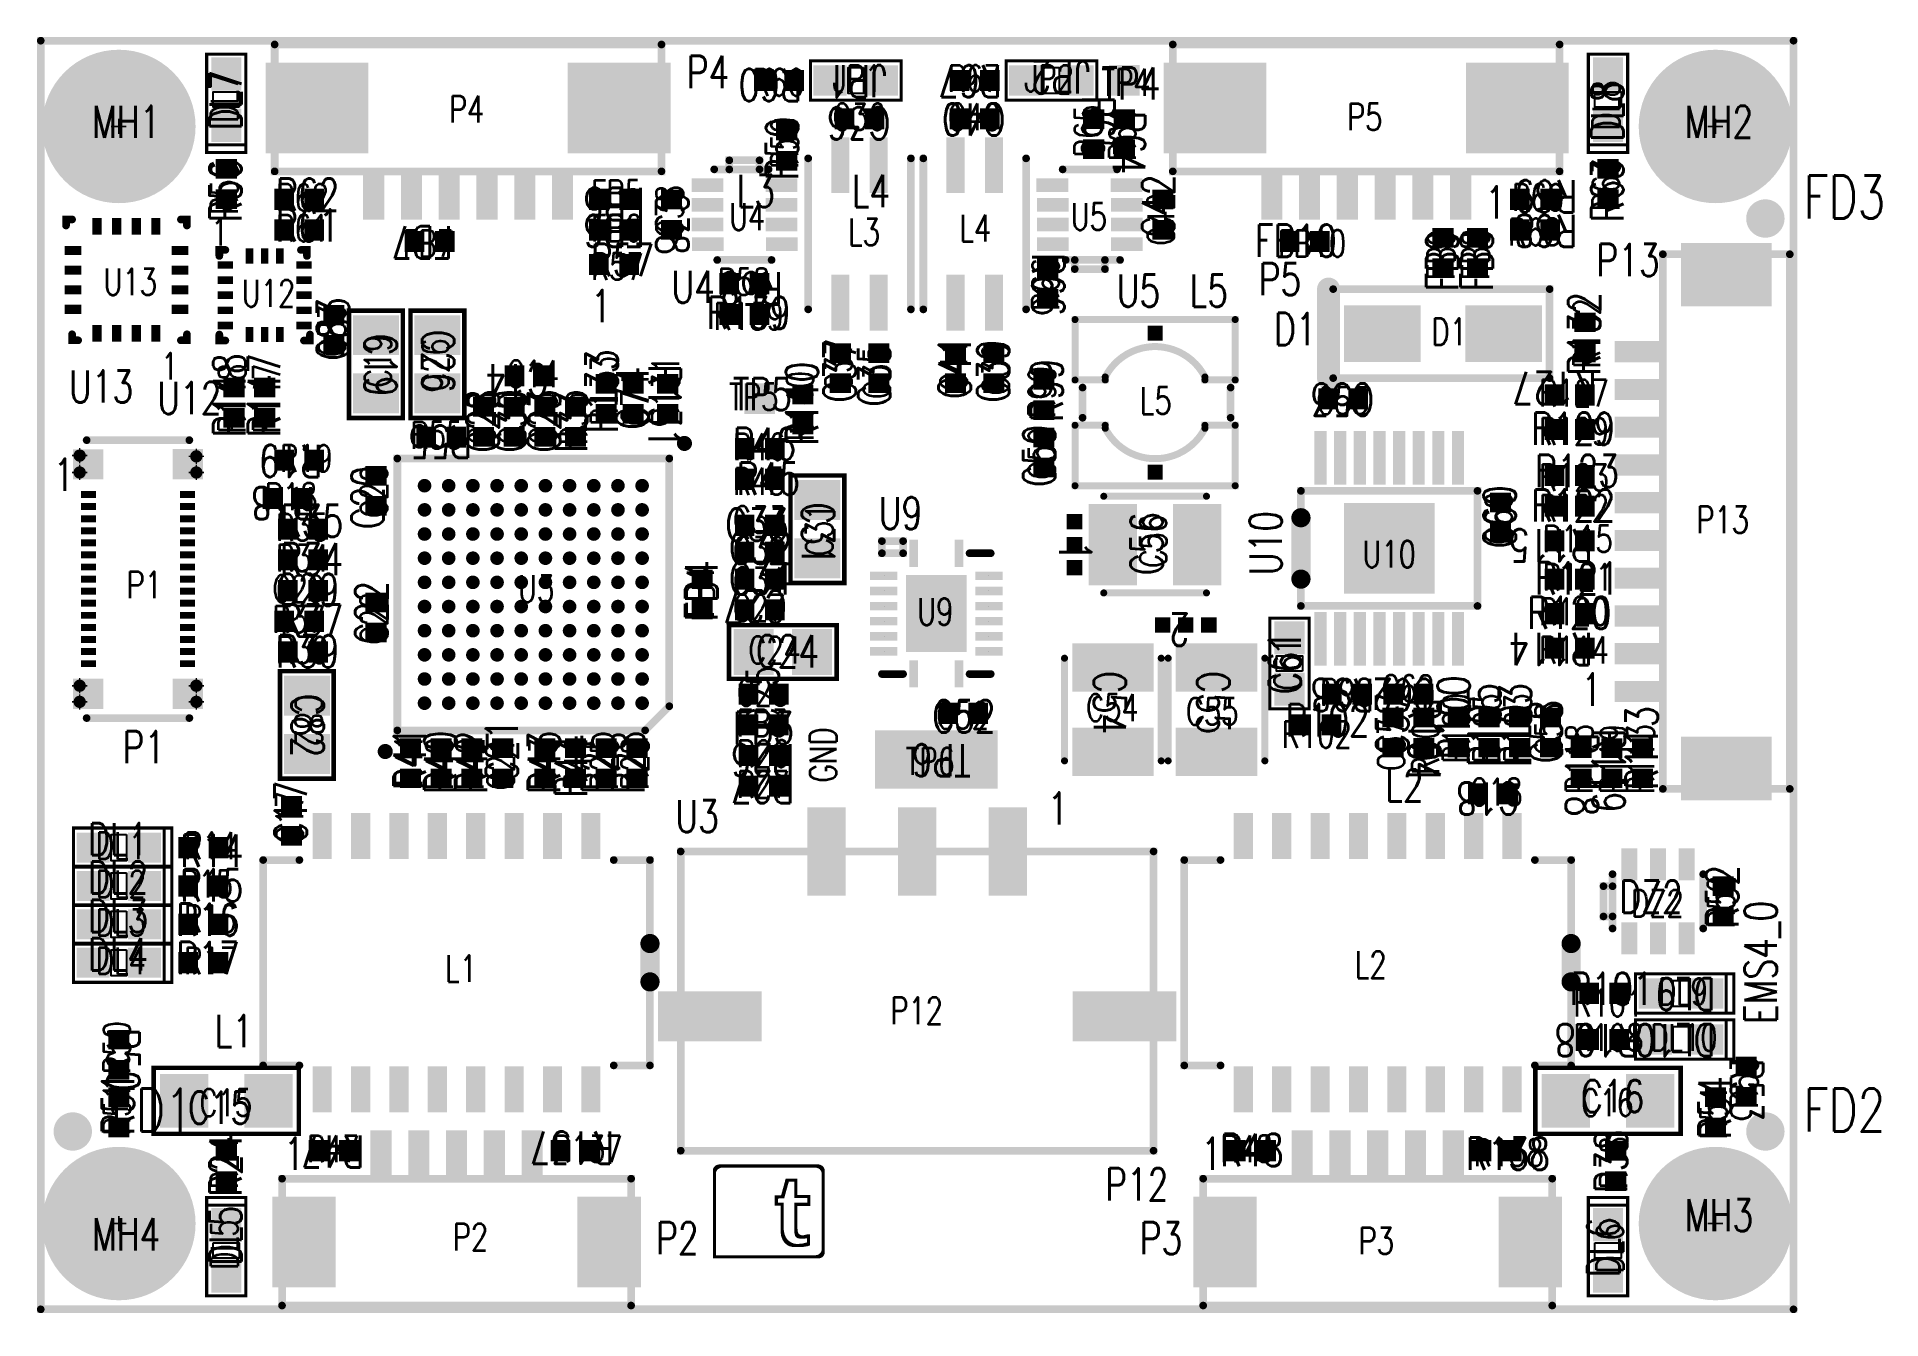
# Model space of a CAD drawing. Extents: x -29.1 to 31.9, y -21.3 to 21.1.
import ezdxf

# ---------------------------------------------------------------- set-up
doc = ezdxf.new("R2010")
doc.units = 0
doc.header["$MEASUREMENT"] = 0
for name, pattern in [('KEEPOUT_00010000$0', [2, 1, 1]), ('TRMIDX_0', [2, 1, 1]), ('TRMIDX_1', [2, 1, 1])]:
    doc.linetypes.add(name, pattern=pattern)
doc.layers.get('0').update_dxf_attribs({"linetype": 'CONTINUOUS'})
for name, color, linetype in [('2D_LINE_22', 6, 'CONTINUOUS'), ('BOARD_OUTLINE_00', 5, 'CONTINUOUS'), ('DRIL_NPLTE_THRU_01', 3, 'CONTINUOUS'), ('DRIL_NPLTE_THRU_02', 112, 'CONTINUOUS'), ('DRIL_NPLTE_THRU_03', 2, 'CONTINUOUS'), ('DRIL_NPLTE_THRU_04', 4, 'CONTINUOUS'), ('DRIL_NPLTE_THRU_05', 171, 'CONTINUOUS'), ('DRIL_NPLTE_THRU_06', 1, 'CONTINUOUS'), ('DRIL_PLTE_THRU_01', 3, 'CONTINUOUS'), ('DRIL_PLTE_THRU_02', 112, 'CONTINUOUS'), ('DRIL_PLTE_THRU_03', 2, 'CONTINUOUS'), ('DRIL_PLTE_THRU_04', 4, 'CONTINUOUS'), ('DRIL_PLTE_THRU_05', 171, 'CONTINUOUS'), ('DRIL_PLTE_THRU_06', 1, 'CONTINUOUS'), ('DRIL_SYMBOL', 5, 'CONTINUOUS'), ('KEEPOUT_01', 136, 'CONTINUOUS'), ('PADS_BOT', 1, 'CONTINUOUS'), ('PADS_INNER', 3, 'CONTINUOUS'), ('PADS_TOP', 3, 'CONTINUOUS'), ('PART_NAME_01', 6, 'CONTINUOUS'), ('PART_NAME_11', 112, 'CONTINUOUS'), ('PART_TOP_2DLINE_01', 6, 'CONTINUOUS'), ('PART_TOP_COPPER_01', 6, 'CONTINUOUS'), ('TEXT_22', 6, 'CONTINUOUS')]:
    doc.layers.add(name, color=color, linetype=linetype)
doc.styles.add('W0$1524', font='simplex', dxfattribs={"width": 0.75})
doc.styles.add('W0$2032', font='simplex', dxfattribs={"width": 0.75})
doc.styles.add('W0$254', font='simplex', dxfattribs={"width": 0.75})

msp = doc.modelspace()

# ---------------------------------------------------------------- texts
at = {"layer": 'TEXT_22', "style": 'W0$2032', "width": 0.75}
for height, p in [(1.067, (18.796, 15.113)), (0.889, (-23.368, 14.224)), (1.067, (-10.795, 11.684)), (0.889, (-25.019, 9.779)), (1.067, (-28.575, 6.096)), (1.067, (21.971, -1.016)), (1.067, (4.318, -4.953)), (1.067, (-20.955, -16.383)), (1.067, (9.398, -16.383))]:
    msp.add_text('1', height=height, dxfattribs=at).set_placement(p)
for s, height, p in [('GND', 0.889, (-2.667, -3.556)), ('EMS4_0', 1.0668, (28.448, -11.557))]:
    msp.add_text(s, height=height, rotation=90, dxfattribs=at).set_placement(p)

# ---------------------------------------------------------------- blocks, each defined once
blk = doc.blocks.new('SMOOTH_0$254')
at = {"const_width": 0.127}
blk.add_lwpolyline([(-0.0635, 0, 1), (0.0635, 0, 1)], format="xyb", close=True, dxfattribs=at)
blk = doc.blocks.new('BOARD_1')
at = {"layer": 'BOARD_OUTLINE_00', "const_width": 0.254}
blk.add_lwpolyline([(0, 0), (58, 0), (58, 42), (0, 42)], close=True, dxfattribs=at)
at = {"layer": 'BOARD_OUTLINE_00'}
for p in [(0, 42), (58, 42), (0, 0), (58, 0)]:
    blk.add_blockref('SMOOTH_0$254', p, dxfattribs=at)
blk = doc.blocks.new('SMOOTH_0$1016')
at = {"const_width": 0.0508}
blk.add_lwpolyline([(-0.0254, 0, 1), (0.0254, 0, 1)], format="xyb", close=True, dxfattribs=at)
blk = doc.blocks.new('DRAWING_10')
at = {"layer": '2D_LINE_22', "const_width": 0.102}
blk.add_lwpolyline([(0, 0), (0, -0.003), (0.014, -0.003), (0.014, -0.007), (0.031, -0.007), (0.031, -0.01), (0.044, -0.01), (0.044, -0.013), (0.054, -0.013), (0.054, -0.017), (0.061, -0.017), (0.061, -0.02), (0.071, -0.02), (0.071, -0.023), (0.077, -0.023), (0.077, -0.027), (0.084, -0.027), (0.084, -0.03), (0.091, -0.03), (0.091, -0.033), (0.094, -0.033), (0.094, -0.036), (0.1, -0.036), (0.1, -0.04), (0.107, -0.04), (0.107, -0.043), (0.11, -0.043), (0.11, -0.046), (0.114, -0.046), (0.114, -0.05), (0.12, -0.05), (0.12, -0.053), (0.124, -0.053), (0.124, -0.056), (0.127, -0.056), (0.127, -0.06), (0.13, -0.06), (0.13, -0.063), (0.134, -0.063), (0.134, -0.066), (0.137, -0.066), (0.137, -0.07), (0.14, -0.07), (0.14, -0.073), (0.143, -0.073), (0.143, -0.076), (0.147, -0.076), (0.147, -0.079), (0.15, -0.079), (0.15, -0.083), (0.153, -0.083), (0.153, -0.089), (0.157, -0.089), (0.157, -0.093), (0.16, -0.093), (0.16, -0.099), (0.163, -0.099), (0.163, -0.103), (0.167, -0.103), (0.167, -0.109), (0.17, -0.109), (0.17, -0.116), (0.173, -0.116), (0.173, -0.122), (0.176, -0.122), (0.176, -0.129), (0.18, -0.129), (0.18, -0.139), (0.183, -0.139), (0.183, -0.149), (0.186, -0.149), (0.186, -0.162), (0.19, -0.162), (0.19, -2.848), (0.186, -2.848), (0.186, -2.861), (0.183, -2.861), (0.183, -2.871), (0.18, -2.871), (0.18, -2.881), (0.176, -2.881), (0.176, -2.887), (0.173, -2.887), (0.173, -2.894), (0.17, -2.894), (0.17, -2.901), (0.167, -2.901), (0.167, -2.907), (0.163, -2.907), (0.163, -2.911), (0.16, -2.911), (0.16, -2.917), (0.157, -2.917), (0.157, -2.92), (0.153, -2.92), (0.153, -2.927), (0.15, -2.927), (0.15, -2.93), (0.147, -2.93), (0.147, -2.934), (0.143, -2.934), (0.143, -2.937), (0.14, -2.937), (0.14, -2.94), (0.137, -2.94), (0.137, -2.944), (0.134, -2.944), (0.134, -2.947), (0.13, -2.947), (0.13, -2.95), (0.127, -2.95), (0.127, -2.954), (0.124, -2.954), (0.124, -2.957), (0.12, -2.957), (0.12, -2.96), (0.114, -2.96), (0.114, -2.963), (0.11, -2.963), (0.11, -2.967), (0.107, -2.967), (0.107, -2.97), (0.1, -2.97), (0.1, -2.973), (0.094, -2.973), (0.094, -2.977), (0.091, -2.977), (0.091, -2.98), (0.084, -2.98), (0.084, -2.983), (0.077, -2.983), (0.077, -2.987), (0.071, -2.987), (0.071, -2.99), (0.061, -2.99), (0.061, -2.993), (0.054, -2.993), (0.054, -2.997), (0.041, -2.997), (0.041, -3), (0.011, -3), (0.011, -3.003), (-3.405, -3.003), (-3.405, -0.165), (-3.402, -0.165), (-3.402, -0.149), (-3.399, -0.149), (-3.399, -0.139), (-3.395, -0.139), (-3.395, -0.129), (-3.392, -0.129), (-3.392, -0.122), (-3.389, -0.122), (-3.389, -0.116), (-3.385, -0.116), (-3.385, -0.109), (-3.382, -0.109), (-3.382, -0.103), (-3.379, -0.103), (-3.379, -0.099), (-3.376, -0.099), (-3.376, -0.093), (-3.372, -0.093), (-3.372, -0.089), (-3.369, -0.089), (-3.369, -0.086), (-3.366, -0.086), (-3.366, -0.079), (-3.362, -0.079), (-3.362, -0.076), (-3.359, -0.076), (-3.359, -0.073), (-3.356, -0.073), (-3.356, -0.07), (-3.352, -0.07), (-3.352, -0.066), (-3.349, -0.066), (-3.349, -0.063), (-3.346, -0.063), (-3.346, -0.06), (-3.342, -0.06), (-3.342, -0.056), (-3.339, -0.056), (-3.339, -0.053), (-3.336, -0.053), (-3.336, -0.05), (-3.329, -0.05), (-3.329, -0.046), (-3.326, -0.046), (-3.326, -0.043), (-3.319, -0.043), (-3.319, -0.04), (-3.316, -0.04), (-3.316, -0.036), (-3.309, -0.036), (-3.309, -0.033), (-3.306, -0.033), (-3.306, -0.03), (-3.299, -0.03), (-3.299, -0.027), (-3.293, -0.027), (-3.293, -0.023), (-3.286, -0.023), (-3.286, -0.02), (-3.276, -0.02), (-3.276, -0.017), (-3.27, -0.017), (-3.27, -0.013), (-3.256, -0.013), (-3.256, -0.01), (-3.247, -0.01), (-3.247, -0.007), (-3.23, -0.007), (-3.23, -0.003), (-3.216, -0.003), (-3.216, 0), (0, 0)], dxfattribs=at)
at = {"layer": '2D_LINE_22'}
for p in [(-3.336, -0.05), (-3.329, -0.046), (-3.329, -0.05), (-3.326, -0.043), (-3.326, -0.046), (-3.319, -0.04), (-3.319, -0.043), (-3.316, -0.036), (-3.316, -0.04), (-3.309, -0.033), (-3.309, -0.036), (-3.306, -0.03), (-3.306, -0.033), (-3.299, -0.027), (-3.299, -0.03), (-3.293, -0.023), (-3.293, -0.027), (-3.286, -0.02), (-3.286, -0.023), (-3.276, -0.017), (-3.276, -0.02), (-3.27, -0.013), (-3.27, -0.017), (-3.256, -0.01), (-3.256, -0.013), (-3.247, -0.007), (-3.247, -0.01), (-3.23, -0.003), (-3.23, -0.007), (-3.216, 0), (-3.216, -0.003), (0, 0), (0, 0), (0, -0.003), (0.014, -0.003), (0.014, -0.007), (0.031, -0.007), (0.031, -0.01), (0.044, -0.01), (0.044, -0.013), (0.054, -0.013), (0.054, -0.017), (0.061, -0.017), (0.061, -0.02), (0.071, -0.02), (0.071, -0.023), (0.077, -0.023), (0.077, -0.027), (0.084, -0.027), (0.084, -0.03), (0.091, -0.03), (0.091, -0.033), (0.094, -0.033), (0.094, -0.036), (0.1, -0.036), (0.1, -0.04), (0.107, -0.04), (0.107, -0.043), (0.11, -0.043), (0.11, -0.046), (0.114, -0.046), (0.114, -0.05), (0.12, -0.05), (-3.405, -0.165), (-3.402, -0.149), (-3.402, -0.165), (-3.399, -0.139), (-3.399, -0.149), (-3.395, -0.129), (-3.395, -0.139), (-3.392, -0.122), (-3.392, -0.129), (-3.389, -0.116), (-3.389, -0.122), (-3.385, -0.109), (-3.385, -0.116), (-3.382, -0.103), (-3.382, -0.109), (-3.379, -0.099), (-3.379, -0.103), (-3.376, -0.093), (-3.376, -0.099), (-3.372, -0.089), (-3.372, -0.093), (-3.369, -0.086), (-3.369, -0.089), (-3.366, -0.079), (-3.366, -0.086), (-3.362, -0.076), (-3.362, -0.079), (-3.359, -0.073), (-3.359, -0.076), (-3.356, -0.07), (-3.356, -0.073), (-3.352, -0.066), (-3.352, -0.07), (-3.349, -0.063), (-3.349, -0.066), (-3.346, -0.06), (-3.346, -0.063), (-3.342, -0.056), (-3.342, -0.06), (-3.339, -0.053), (-3.339, -0.056), (-3.336, -0.053), (0.12, -0.053), (0.124, -0.053), (0.124, -0.056), (0.127, -0.056), (0.127, -0.06), (0.13, -0.06), (0.13, -0.063), (0.134, -0.063), (0.134, -0.066), (0.137, -0.066), (0.137, -0.07), (0.14, -0.07), (0.14, -0.073), (0.143, -0.073), (0.143, -0.076), (0.147, -0.076), (0.147, -0.079), (0.15, -0.079), (0.15, -0.083), (0.153, -0.083), (0.153, -0.089), (0.157, -0.089), (0.157, -0.093), (0.16, -0.093), (0.16, -0.099), (0.163, -0.099), (0.163, -0.103), (0.167, -0.103), (0.167, -0.109), (0.17, -0.109), (0.17, -0.116), (0.173, -0.116), (0.173, -0.122), (0.176, -0.122), (0.176, -0.129), (0.18, -0.129), (0.18, -0.139), (0.183, -0.139), (0.183, -0.149), (0.186, -0.149), (0.186, -0.162), (0.19, -0.162), (-3.405, -3.003), (0.011, -3), (0.011, -3.003), (0.041, -2.997), (0.041, -3), (0.054, -2.993), (0.054, -2.997), (0.061, -2.99), (0.061, -2.993), (0.071, -2.987), (0.071, -2.99), (0.077, -2.983), (0.077, -2.987), (0.084, -2.98), (0.084, -2.983), (0.091, -2.977), (0.091, -2.98), (0.094, -2.973), (0.094, -2.977), (0.1, -2.97), (0.1, -2.973), (0.107, -2.967), (0.107, -2.97), (0.11, -2.963), (0.11, -2.967), (0.114, -2.96), (0.114, -2.963), (0.12, -2.957), (0.12, -2.96), (0.124, -2.954), (0.124, -2.957), (0.127, -2.95), (0.127, -2.954), (0.13, -2.947), (0.13, -2.95), (0.134, -2.944), (0.134, -2.947), (0.137, -2.94), (0.137, -2.944), (0.14, -2.937), (0.14, -2.94), (0.143, -2.934), (0.143, -2.937), (0.147, -2.93), (0.147, -2.934), (0.15, -2.927), (0.15, -2.93), (0.153, -2.92), (0.153, -2.927), (0.157, -2.917), (0.157, -2.92), (0.16, -2.911), (0.16, -2.917), (0.163, -2.907), (0.163, -2.911), (0.167, -2.901), (0.167, -2.907), (0.17, -2.894), (0.17, -2.901), (0.173, -2.887), (0.173, -2.894), (0.176, -2.881), (0.176, -2.887), (0.18, -2.871), (0.18, -2.881), (0.183, -2.861), (0.183, -2.871), (0.186, -2.848), (0.186, -2.861), (0.19, -2.848)]:
    blk.add_blockref('SMOOTH_0$1016', p, dxfattribs=at)
blk = doc.blocks.new('DRAWING_11')
at = {"layer": '2D_LINE_22', "const_width": 0.102}
blk.add_lwpolyline([(0, 0), (0, -0.542), (0.43, -0.542), (0.43, -0.797), (0, -0.797), (0, -1.67), (0.003, -1.67), (0.003, -1.707), (0.007, -1.707), (0.007, -1.73), (0.01, -1.73), (0.01, -1.743), (0.013, -1.743), (0.013, -1.756), (0.017, -1.756), (0.017, -1.769), (0.02, -1.769), (0.02, -1.779), (0.023, -1.779), (0.023, -1.786), (0.026, -1.786), (0.026, -1.793), (0.03, -1.793), (0.03, -1.799), (0.033, -1.799), (0.033, -1.806), (0.036, -1.806), (0.036, -1.812), (0.04, -1.812), (0.04, -1.816), (0.043, -1.816), (0.043, -1.822), (0.046, -1.822), (0.046, -1.826), (0.05, -1.826), (0.05, -1.829), (0.053, -1.829), (0.053, -1.832), (0.056, -1.832), (0.056, -1.836), (0.06, -1.836), (0.06, -1.839), (0.063, -1.839), (0.063, -1.842), (0.066, -1.842), (0.066, -1.845), (0.073, -1.845), (0.073, -1.849), (0.076, -1.849), (0.076, -1.852), (0.083, -1.852), (0.083, -1.855), (0.089, -1.855), (0.089, -1.859), (0.096, -1.859), (0.096, -1.862), (0.103, -1.862), (0.103, -1.865), (0.112, -1.865), (0.112, -1.869), (0.126, -1.869), (0.126, -1.872), (0.139, -1.872), (0.139, -1.875), (0.162, -1.875), (0.162, -1.879), (0.261, -1.879), (0.261, -1.875), (0.291, -1.875), (0.291, -1.872), (0.314, -1.872), (0.314, -1.869), (0.331, -1.869), (0.331, -1.865), (0.347, -1.865), (0.347, -1.862), (0.364, -1.862), (0.364, -1.859), (0.377, -1.859), (0.377, -1.855), (0.39, -1.855), (0.39, -1.852), (0.4, -1.852), (0.4, -1.849), (0.413, -1.849), (0.413, -1.845), (0.417, -1.845), (0.417, -2.107), (0.41, -2.107), (0.41, -2.11), (0.403, -2.11), (0.403, -2.113), (0.394, -2.113), (0.394, -2.117), (0.384, -2.117), (0.384, -2.12), (0.374, -2.12), (0.374, -2.123), (0.364, -2.123), (0.364, -2.127), (0.351, -2.127), (0.351, -2.13), (0.337, -2.13), (0.337, -2.133), (0.324, -2.133), (0.324, -2.137), (0.308, -2.137), (0.308, -2.14), (0.291, -2.14), (0.291, -2.143), (0.275, -2.143), (0.275, -2.146), (0.255, -2.146), (0.255, -2.15), (0.228, -2.15), (0.228, -2.153), (0.202, -2.153), (0.202, -2.156), (0.169, -2.156), (0.169, -2.16), (0.122, -2.16), (0.122, -2.163), (-0.03, -2.163), (-0.03, -2.16), (-0.06, -2.16), (-0.06, -2.156), (-0.079, -2.156), (-0.079, -2.153), (-0.096, -2.153), (-0.096, -2.15), (-0.109, -2.15), (-0.109, -2.146), (-0.122, -2.146), (-0.122, -2.143), (-0.132, -2.143), (-0.132, -2.14), (-0.142, -2.14), (-0.142, -2.137), (-0.152, -2.137), (-0.152, -2.133), (-0.162, -2.133), (-0.162, -2.13), (-0.169, -2.13), (-0.169, -2.127), (-0.179, -2.127), (-0.179, -2.123), (-0.185, -2.123), (-0.185, -2.12), (-0.192, -2.12), (-0.192, -2.117), (-0.198, -2.117), (-0.198, -2.113), (-0.205, -2.113), (-0.205, -2.11), (-0.212, -2.11), (-0.212, -2.107), (-0.218, -2.107), (-0.218, -2.103), (-0.225, -2.103), (-0.225, -2.1), (-0.228, -2.1), (-0.228, -2.097), (-0.235, -2.097), (-0.235, -2.094), (-0.238, -2.094), (-0.238, -2.09), (-0.245, -2.09), (-0.245, -2.087), (-0.248, -2.087), (-0.248, -2.084), (-0.255, -2.084), (-0.255, -2.08), (-0.258, -2.08), (-0.258, -2.077), (-0.265, -2.077), (-0.265, -2.074), (-0.268, -2.074), (-0.268, -2.07), (-0.271, -2.07), (-0.271, -2.067), (-0.275, -2.067), (-0.275, -2.064), (-0.281, -2.064), (-0.281, -2.06), (-0.284, -2.06), (-0.284, -2.057), (-0.288, -2.057), (-0.288, -2.054), (-0.291, -2.054), (-0.291, -2.051), (-0.294, -2.051), (-0.294, -2.047), (-0.298, -2.047), (-0.298, -2.044), (-0.301, -2.044), (-0.301, -2.041), (-0.304, -2.041), (-0.304, -2.037), (-0.308, -2.037), (-0.308, -2.034), (-0.311, -2.034), (-0.311, -2.031), (-0.314, -2.031), (-0.314, -2.027), (-0.318, -2.027), (-0.318, -2.024), (-0.321, -2.024), (-0.321, -2.021), (-0.324, -2.021), (-0.324, -2.017), (-0.327, -2.017), (-0.327, -2.014), (-0.331, -2.014), (-0.331, -2.011), (-0.334, -2.011), (-0.334, -2.008), (-0.337, -2.008), (-0.337, -2.001), (-0.341, -2.001), (-0.341, -1.998), (-0.344, -1.998), (-0.344, -1.994), (-0.347, -1.994), (-0.347, -1.988), (-0.351, -1.988), (-0.351, -1.984), (-0.354, -1.984), (-0.354, -1.981), (-0.357, -1.981), (-0.357, -1.974), (-0.36, -1.974), (-0.36, -1.971), (-0.364, -1.971), (-0.364, -1.965), (-0.367, -1.965), (-0.367, -1.961), (-0.37, -1.961), (-0.37, -1.955), (-0.374, -1.955), (-0.374, -1.948), (-0.377, -1.948), (-0.377, -1.945), (-0.38, -1.945), (-0.38, -1.938), (-0.384, -1.938), (-0.384, -1.931), (-0.387, -1.931), (-0.387, -1.925), (-0.39, -1.925), (-0.39, -1.918), (-0.394, -1.918), (-0.394, -1.912), (-0.397, -1.912), (-0.397, -1.905), (-0.4, -1.905), (-0.4, -1.895), (-0.403, -1.895), (-0.403, -1.888), (-0.407, -1.888), (-0.407, -1.882), (-0.41, -1.882), (-0.41, -1.872), (-0.413, -1.872), (-0.413, -1.862), (-0.417, -1.862), (-0.417, -1.852), (-0.42, -1.852), (-0.42, -1.842), (-0.423, -1.842), (-0.423, -1.832), (-0.427, -1.832), (-0.427, -1.819), (-0.43, -1.819), (-0.43, -1.806), (-0.433, -1.806), (-0.433, -1.793), (-0.437, -1.793), (-0.437, -1.776), (-0.44, -1.776), (-0.44, -1.759), (-0.443, -1.759), (-0.443, -1.74), (-0.446, -1.74), (-0.446, -1.713), (-0.45, -1.713), (-0.45, -1.677), (-0.453, -1.677), (-0.453, -0.794), (-0.648, -0.794), (-0.648, -0.556), (-0.605, -0.556), (-0.605, -0.552), (-0.546, -0.552), (-0.546, -0.549), (-0.483, -0.549), (-0.483, -0.546), (-0.437, -0.546), (-0.437, -0.539), (-0.433, -0.539), (-0.433, -0.526), (-0.43, -0.526), (-0.43, -0.513), (-0.427, -0.513), (-0.427, -0.503), (-0.423, -0.503), (-0.423, -0.489), (-0.42, -0.489), (-0.42, -0.48), (-0.417, -0.48), (-0.417, -0.466), (-0.413, -0.466), (-0.413, -0.453), (-0.41, -0.453), (-0.41, -0.443), (-0.407, -0.443), (-0.407, -0.43), (-0.403, -0.43), (-0.403, -0.42), (-0.4, -0.42), (-0.4, -0.407), (-0.397, -0.407), (-0.397, -0.394), (-0.394, -0.394), (-0.394, -0.384), (-0.39, -0.384), (-0.39, -0.37), (-0.387, -0.37), (-0.387, -0.36), (-0.384, -0.36), (-0.384, -0.347), (-0.38, -0.347), (-0.38, -0.334), (-0.377, -0.334), (-0.377, -0.324), (-0.374, -0.324), (-0.374, -0.311), (-0.37, -0.311), (-0.37, -0.301), (-0.367, -0.301), (-0.367, -0.288), (-0.364, -0.288), (-0.364, -0.275), (-0.36, -0.275), (-0.36, -0.265), (-0.357, -0.265), (-0.357, -0.251), (-0.354, -0.251), (-0.354, -0.241), (-0.351, -0.241), (-0.351, -0.228), (-0.347, -0.228), (-0.347, -0.215), (-0.344, -0.215), (-0.344, -0.205), (-0.341, -0.205), (-0.341, -0.192), (-0.337, -0.192), (-0.337, -0.182), (-0.334, -0.182), (-0.334, -0.169), (-0.331, -0.169), (-0.331, -0.155), (-0.327, -0.155), (-0.327, -0.146), (-0.324, -0.146), (-0.324, -0.132), (-0.321, -0.132), (-0.321, -0.122), (-0.318, -0.122), (-0.318, -0.109), (-0.314, -0.109), (-0.314, -0.096), (-0.311, -0.096), (-0.311, -0.086), (-0.308, -0.086), (-0.308, -0.073), (-0.304, -0.073), (-0.304, -0.06), (-0.301, -0.06), (-0.301, -0.05), (-0.298, -0.05), (-0.298, -0.036), (-0.294, -0.036), (-0.294, -0.026), (-0.291, -0.026), (-0.291, -0.013), (-0.288, -0.013), (-0.288, 0), (0, 0)], dxfattribs=at)
at = {"layer": '2D_LINE_22'}
for p in [(-0.301, -0.05), (-0.298, -0.036), (-0.298, -0.05), (-0.294, -0.026), (-0.294, -0.036), (-0.291, -0.013), (-0.291, -0.026), (-0.288, 0), (-0.288, -0.013), (0, 0), (0, 0), (-0.648, -0.556), (-0.605, -0.552), (-0.605, -0.556), (-0.546, -0.549), (-0.546, -0.552), (-0.483, -0.546), (-0.483, -0.549), (-0.437, -0.539), (-0.437, -0.546), (-0.433, -0.526), (-0.433, -0.539), (-0.43, -0.513), (-0.43, -0.526), (-0.427, -0.503), (-0.427, -0.513), (-0.423, -0.489), (-0.423, -0.503), (-0.42, -0.48), (-0.42, -0.489), (-0.417, -0.466), (-0.417, -0.48), (-0.413, -0.453), (-0.413, -0.466), (-0.41, -0.443), (-0.41, -0.453), (-0.407, -0.43), (-0.407, -0.443), (-0.403, -0.42), (-0.403, -0.43), (-0.4, -0.407), (-0.4, -0.42), (-0.397, -0.394), (-0.397, -0.407), (-0.394, -0.384), (-0.394, -0.394), (-0.39, -0.37), (-0.39, -0.384), (-0.387, -0.36), (-0.387, -0.37), (-0.384, -0.347), (-0.384, -0.36), (-0.38, -0.334), (-0.38, -0.347), (-0.377, -0.324), (-0.377, -0.334), (-0.374, -0.311), (-0.374, -0.324), (-0.37, -0.301), (-0.37, -0.311), (-0.367, -0.288), (-0.367, -0.301), (-0.364, -0.275), (-0.364, -0.288), (-0.36, -0.265), (-0.36, -0.275), (-0.357, -0.251), (-0.357, -0.265), (-0.354, -0.241), (-0.354, -0.251), (-0.351, -0.228), (-0.351, -0.241), (-0.347, -0.215), (-0.347, -0.228), (-0.344, -0.205), (-0.344, -0.215), (-0.341, -0.192), (-0.341, -0.205), (-0.337, -0.182), (-0.337, -0.192), (-0.334, -0.169), (-0.334, -0.182), (-0.331, -0.155), (-0.331, -0.169), (-0.327, -0.146), (-0.327, -0.155), (-0.324, -0.132), (-0.324, -0.146), (-0.321, -0.122), (-0.321, -0.132), (-0.318, -0.109), (-0.318, -0.122), (-0.314, -0.096), (-0.314, -0.109), (-0.311, -0.086), (-0.311, -0.096), (-0.308, -0.073), (-0.308, -0.086), (-0.304, -0.06), (-0.304, -0.073), (-0.301, -0.06), (0, -0.542), (0.43, -0.542), (-0.648, -0.794), (-0.453, -0.794), (0, -0.797), (0.43, -0.797), (-0.453, -1.677), (-0.45, -1.677), (-0.45, -1.713), (-0.446, -1.713), (-0.446, -1.74), (-0.443, -1.74), (-0.443, -1.759), (-0.44, -1.759), (-0.44, -1.776), (-0.437, -1.776), (-0.437, -1.793), (-0.433, -1.793), (-0.433, -1.806), (-0.43, -1.806), (-0.43, -1.819), (-0.427, -1.819), (-0.427, -1.832), (-0.423, -1.832), (-0.423, -1.842), (-0.42, -1.842), (-0.42, -1.852), (-0.417, -1.852), (-0.417, -1.862), (-0.413, -1.862), (-0.413, -1.872), (-0.41, -1.872), (0, -1.67), (0.003, -1.67), (0.003, -1.707), (0.007, -1.707), (0.007, -1.73), (0.01, -1.73), (0.01, -1.743), (0.013, -1.743), (0.013, -1.756), (0.017, -1.756), (0.017, -1.769), (0.02, -1.769), (0.02, -1.779), (0.023, -1.779), (0.023, -1.786), (0.026, -1.786), (0.026, -1.793), (0.03, -1.793), (0.03, -1.799), (0.033, -1.799), (0.033, -1.806), (0.036, -1.806), (0.036, -1.812), (0.04, -1.812), (0.04, -1.816), (0.043, -1.816), (0.043, -1.822), (0.046, -1.822), (0.046, -1.826), (0.05, -1.826), (0.05, -1.829), (0.053, -1.829), (0.053, -1.832), (0.056, -1.832), (0.056, -1.836), (0.06, -1.836), (0.06, -1.839), (0.063, -1.839), (0.063, -1.842), (0.066, -1.842), (0.066, -1.845), (0.073, -1.845), (0.073, -1.849), (0.076, -1.849), (0.076, -1.852), (0.083, -1.852), (0.083, -1.855), (0.089, -1.855), (0.089, -1.859), (0.096, -1.859), (0.096, -1.862), (0.103, -1.862), (0.103, -1.865), (0.112, -1.865), (0.112, -1.869), (0.126, -1.869), (0.126, -1.872), (0.139, -1.872), (0.139, -1.875), (0.162, -1.875), (0.162, -1.879), (0.261, -1.875), (0.261, -1.879), (0.291, -1.872), (0.291, -1.875), (0.314, -1.869), (0.314, -1.872), (0.331, -1.865), (0.331, -1.869), (0.347, -1.862), (0.347, -1.865), (0.364, -1.859), (0.364, -1.862), (0.377, -1.855), (0.377, -1.859), (0.39, -1.852), (0.39, -1.855), (0.4, -1.849), (0.4, -1.852), (0.413, -1.845), (0.413, -1.849), (0.417, -1.845), (-0.41, -1.882), (-0.407, -1.882), (-0.407, -1.888), (-0.403, -1.888), (-0.403, -1.895), (-0.4, -1.895), (-0.4, -1.905), (-0.397, -1.905), (-0.397, -1.912), (-0.394, -1.912), (-0.394, -1.918), (-0.39, -1.918), (-0.39, -1.925), (-0.387, -1.925), (-0.387, -1.931), (-0.384, -1.931), (-0.384, -1.938), (-0.38, -1.938), (-0.38, -1.945), (-0.377, -1.945), (-0.377, -1.948), (-0.374, -1.948), (-0.374, -1.955), (-0.37, -1.955), (-0.37, -1.961), (-0.367, -1.961), (-0.367, -1.965), (-0.364, -1.965), (-0.364, -1.971), (-0.36, -1.971), (-0.36, -1.974), (-0.357, -1.974), (-0.357, -1.981), (-0.354, -1.981), (-0.354, -1.984), (-0.351, -1.984), (-0.351, -1.988), (-0.347, -1.988), (-0.347, -1.994), (-0.344, -1.994), (-0.344, -1.998), (-0.341, -1.998), (-0.341, -2.001), (-0.337, -2.001), (-0.337, -2.008), (-0.334, -2.008), (-0.334, -2.011), (-0.331, -2.011), (-0.331, -2.014), (-0.327, -2.014), (-0.327, -2.017), (-0.324, -2.017), (-0.324, -2.021), (-0.321, -2.021), (-0.321, -2.024), (-0.318, -2.024), (-0.318, -2.027), (-0.314, -2.027), (-0.314, -2.031), (-0.311, -2.031), (-0.311, -2.034), (-0.308, -2.034), (-0.308, -2.037), (-0.304, -2.037), (-0.304, -2.041), (-0.301, -2.041), (-0.301, -2.044), (-0.298, -2.044), (-0.298, -2.047), (-0.294, -2.047), (-0.294, -2.051), (-0.291, -2.051), (-0.291, -2.054), (-0.288, -2.054), (-0.288, -2.057), (-0.284, -2.057), (-0.284, -2.06), (-0.281, -2.06), (-0.281, -2.064), (-0.275, -2.064), (-0.275, -2.067), (-0.271, -2.067), (-0.271, -2.07), (-0.268, -2.07), (-0.268, -2.074), (-0.265, -2.074), (-0.265, -2.077), (-0.258, -2.077), (-0.258, -2.08), (-0.255, -2.08), (-0.255, -2.084), (-0.248, -2.084), (-0.248, -2.087), (-0.245, -2.087), (-0.245, -2.09), (-0.238, -2.09), (-0.238, -2.094), (-0.235, -2.094), (-0.235, -2.097), (-0.228, -2.097), (-0.228, -2.1), (-0.225, -2.1), (-0.225, -2.103), (-0.218, -2.103), (-0.218, -2.107), (-0.212, -2.107), (-0.212, -2.11), (-0.205, -2.11), (-0.205, -2.113), (-0.198, -2.113), (-0.198, -2.117), (-0.192, -2.117), (-0.192, -2.12), (-0.185, -2.12), (-0.185, -2.123), (-0.179, -2.123), (-0.179, -2.127), (-0.169, -2.127), (-0.169, -2.13), (-0.162, -2.13), (-0.162, -2.133), (-0.152, -2.133), (-0.152, -2.137), (-0.142, -2.137), (-0.142, -2.14), (-0.132, -2.14), (-0.132, -2.143), (-0.122, -2.143), (-0.122, -2.146), (-0.109, -2.146), (-0.109, -2.15), (-0.096, -2.15), (-0.096, -2.153), (-0.079, -2.153), (-0.079, -2.156), (-0.06, -2.156), (-0.06, -2.16), (-0.03, -2.16), (-0.03, -2.163), (0.122, -2.16), (0.122, -2.163), (0.169, -2.156), (0.169, -2.16), (0.202, -2.153), (0.202, -2.156), (0.228, -2.15), (0.228, -2.153), (0.255, -2.146), (0.255, -2.15), (0.275, -2.143), (0.275, -2.146), (0.291, -2.14), (0.291, -2.143), (0.308, -2.137), (0.308, -2.14), (0.324, -2.133), (0.324, -2.137), (0.337, -2.13), (0.337, -2.133), (0.351, -2.127), (0.351, -2.13), (0.364, -2.123), (0.364, -2.127), (0.374, -2.12), (0.374, -2.123), (0.384, -2.117), (0.384, -2.12), (0.394, -2.113), (0.394, -2.117), (0.403, -2.11), (0.403, -2.113), (0.41, -2.107), (0.41, -2.11), (0.417, -2.107)]:
    blk.add_blockref('SMOOTH_0$1016', p, dxfattribs=at)
blk = doc.blocks.new('DRIL_HOLE_0')
blk.add_lwpolyline([(0, 0, 1), (0, 0, 1)], format="xyb", close=True)
blk = doc.blocks.new('PAD_0')
blk.add_lwpolyline([(0, 0, 1), (0, 0, 1)], format="xyb", close=True)
blk = doc.blocks.new('PAD_1')
at = {"const_width": 0.508}
blk.add_lwpolyline([(-0.254, 0), (0.254, 0)], dxfattribs=at)
blk = doc.blocks.new('STK_TOP_5')
at = {"layer": 'DRIL_NPLTE_THRU_01'}
blk.add_blockref('DRIL_HOLE_0', (0, 0), dxfattribs=at)
at = {"layer": 'DRIL_NPLTE_THRU_02'}
blk.add_blockref('DRIL_HOLE_0', (0, 0), dxfattribs=at)
at = {"layer": 'DRIL_NPLTE_THRU_03'}
blk.add_blockref('DRIL_HOLE_0', (0, 0), dxfattribs=at)
at = {"layer": 'DRIL_NPLTE_THRU_04'}
blk.add_blockref('DRIL_HOLE_0', (0, 0), dxfattribs=at)
at = {"layer": 'DRIL_NPLTE_THRU_05'}
blk.add_blockref('DRIL_HOLE_0', (0, 0), dxfattribs=at)
at = {"layer": 'DRIL_NPLTE_THRU_06'}
blk.add_blockref('DRIL_HOLE_0', (0, 0), dxfattribs=at)
at = {"layer": 'PADS_BOT'}
blk.add_blockref('PAD_0', (0, 0), dxfattribs=at)
at = {"layer": 'PADS_INNER'}
blk.add_blockref('PAD_0', (0, 0), dxfattribs=at)
at = {"layer": 'PADS_TOP'}
blk.add_blockref('PAD_1', (0, 0), dxfattribs=at)
blk = doc.blocks.new('SYM_TOP_3')
for p in [(0, 0.762), (0, 0), (0, -0.762)]:
    blk.add_blockref('STK_TOP_5', p)
blk = doc.blocks.new('PART_TOP_0')
blk.add_blockref('SYM_TOP_3', (0, 0))
at = {"layer": 'PART_NAME_01', "style": 'W0$2032', "width": 0.75}
blk.add_text('1', height=1.067, rotation=270, dxfattribs=at).set_placement((-0.508, 0.127))
blk = doc.blocks.new('PART_TOP_1')
blk.add_blockref('SYM_TOP_3', (0, 0))
at = {"layer": 'PART_NAME_01', "style": 'W0$2032', "width": 0.75}
blk.add_text('2', height=1.067, rotation=270, dxfattribs=at).set_placement((-0.381, 0.127))
blk = doc.blocks.new('SMOOTH_0$1524')
at = {"const_width": 0.0762}
blk.add_lwpolyline([(-0.0381, 0, 1), (0.0381, 0, 1)], format="xyb", close=True, dxfattribs=at)
blk = doc.blocks.new('PART_BODY_TOP_61')
at = {"layer": 'PART_TOP_2DLINE_01', "const_width": 0.1524}
blk.add_lwpolyline([(2.4003, -1.0922), (-2.4003, -1.0922), (-2.4003, 1.0922), (2.4003, 1.0922)], close=True, dxfattribs=at)
at = {"layer": 'PART_TOP_2DLINE_01'}
for p in [(-2.4003, 1.0922), (2.4003, 1.0922), (-2.4003, -1.0922), (2.4003, -1.0922)]:
    blk.add_blockref('SMOOTH_0$1524', p, dxfattribs=at)
blk = doc.blocks.new('PAD_2')
at = {"const_width": 1.6}
blk.add_lwpolyline([(-0.889, 0), (0.889, 0)], dxfattribs=at)
blk = doc.blocks.new('STK_TOP_8')
at = {"layer": 'DRIL_PLTE_THRU_01'}
blk.add_blockref('DRIL_HOLE_0', (0, 0), dxfattribs=at)
at = {"layer": 'DRIL_PLTE_THRU_02'}
blk.add_blockref('DRIL_HOLE_0', (0, 0), dxfattribs=at)
at = {"layer": 'DRIL_PLTE_THRU_03'}
blk.add_blockref('DRIL_HOLE_0', (0, 0), dxfattribs=at)
at = {"layer": 'DRIL_PLTE_THRU_04'}
blk.add_blockref('DRIL_HOLE_0', (0, 0), dxfattribs=at)
at = {"layer": 'DRIL_PLTE_THRU_05'}
blk.add_blockref('DRIL_HOLE_0', (0, 0), dxfattribs=at)
at = {"layer": 'DRIL_PLTE_THRU_06'}
blk.add_blockref('DRIL_HOLE_0', (0, 0), dxfattribs=at)
at = {"layer": 'PADS_BOT'}
blk.add_blockref('PAD_0', (0, 0), dxfattribs=at)
at = {"layer": 'PADS_INNER'}
blk.add_blockref('PAD_0', (0, 0), dxfattribs=at)
at = {"layer": 'PADS_TOP', "rotation": 90}
blk.add_blockref('PAD_2', (0, 0), dxfattribs=at)
blk = doc.blocks.new('SYM_TOP_6')
for name, p in [('STK_TOP_8', (-1.397, 0)), ('STK_TOP_8', (1.397, 0)), ('PART_BODY_TOP_61', (0, 0))]:
    blk.add_blockref(name, p)
blk = doc.blocks.new('PART_TOP_5')
blk.add_blockref('SYM_TOP_6', (0, 0))
at = {"layer": 'PART_NAME_01', "style": 'W0$2032', "width": 0.75}
blk.add_text('C15', height=1.0668, dxfattribs=at).set_placement((-1.27, -0.762))
at = {"layer": 'PART_NAME_11', "style": 'W0$1524', "width": 0.75}
blk.add_text('C15', height=0.889, dxfattribs=at).set_placement((-0.889, -0.508))
blk = doc.blocks.new('PART_TOP_6')
blk.add_blockref('SYM_TOP_6', (0, 0))
at = {"layer": 'PART_NAME_01', "style": 'W0$2032', "width": 0.75}
blk.add_text('C16', height=1.0668, rotation=180, dxfattribs=at).set_placement((0.889, 0.381))
at = {"layer": 'PART_NAME_11', "style": 'W0$1524', "width": 0.75}
blk.add_text('C16', height=0.889, rotation=180, dxfattribs=at).set_placement((0.889, 0.508))
blk = doc.blocks.new('PART_BODY_TOP_60')
at = {"layer": 'PART_TOP_2DLINE_01', "const_width": 0.152}
blk.add_lwpolyline([(-0.889, -1.778), (0.889, -1.778), (0.889, 1.778), (-0.889, 1.778), (-0.889, -1.778)], dxfattribs=at)
at = {"layer": 'PART_TOP_2DLINE_01'}
for p in [(-0.889, 1.778), (0.889, 1.778), (-0.889, -1.778), (-0.889, -1.778), (0.889, -1.778)]:
    blk.add_blockref('SMOOTH_0$1524', p, dxfattribs=at)
blk = doc.blocks.new('PAD_3')
at = {"const_width": 1.321}
blk.add_lwpolyline([(-0.762, 0), (0.762, 0)], dxfattribs=at)
blk = doc.blocks.new('STK_TOP_7')
at = {"layer": 'DRIL_NPLTE_THRU_01'}
blk.add_blockref('DRIL_HOLE_0', (0, 0), dxfattribs=at)
at = {"layer": 'DRIL_NPLTE_THRU_02'}
blk.add_blockref('DRIL_HOLE_0', (0, 0), dxfattribs=at)
at = {"layer": 'DRIL_NPLTE_THRU_03'}
blk.add_blockref('DRIL_HOLE_0', (0, 0), dxfattribs=at)
at = {"layer": 'DRIL_NPLTE_THRU_04'}
blk.add_blockref('DRIL_HOLE_0', (0, 0), dxfattribs=at)
at = {"layer": 'DRIL_NPLTE_THRU_05'}
blk.add_blockref('DRIL_HOLE_0', (0, 0), dxfattribs=at)
at = {"layer": 'DRIL_NPLTE_THRU_06'}
blk.add_blockref('DRIL_HOLE_0', (0, 0), dxfattribs=at)
at = {"layer": 'PADS_BOT'}
blk.add_blockref('PAD_0', (0, 0), dxfattribs=at)
at = {"layer": 'PADS_INNER'}
blk.add_blockref('PAD_0', (0, 0), dxfattribs=at)
at = {"layer": 'PADS_TOP'}
blk.add_blockref('PAD_3', (0, 0), dxfattribs=at)
blk = doc.blocks.new('SYM_TOP_5')
for name, p in [('PART_BODY_TOP_60', (0, 0)), ('STK_TOP_7', (0, 0.9652)), ('STK_TOP_7', (0, -0.9652))]:
    blk.add_blockref(name, p)
blk = doc.blocks.new('PART_TOP_7')
blk.add_blockref('SYM_TOP_5', (0, 0))
at = {"layer": 'PART_NAME_01', "style": 'W0$2032', "width": 0.75}
blk.add_text('C19', height=1.0668, rotation=270, dxfattribs=at).set_placement((-0.381, 1.016))
at = {"layer": 'PART_NAME_11', "style": 'W0$1524', "width": 0.75}
blk.add_text('C19', height=0.889, rotation=90, dxfattribs=at).set_placement((0.508, -0.762))
blk = doc.blocks.new('PART_TOP_8')
blk.add_blockref('SYM_TOP_5', (0, 0))
at = {"layer": 'PART_NAME_01', "style": 'W0$2032', "width": 0.75}
blk.add_text('C26', height=1.0668, rotation=270, dxfattribs=at).set_placement((-0.508, 1.143))
at = {"layer": 'PART_NAME_11', "style": 'W0$1524', "width": 0.75}
blk.add_text('C26', height=0.889, rotation=90, dxfattribs=at).set_placement((0.381, -0.889))
blk = doc.blocks.new('PART_TOP_9')
blk.add_blockref('SYM_TOP_5', (0, 0))
at = {"layer": 'PART_NAME_01', "style": 'W0$2032', "width": 0.75}
blk.add_text('C24', height=1.0668, rotation=90, dxfattribs=at).set_placement((0.508, -0.889))
at = {"layer": 'PART_NAME_11', "style": 'W0$1524', "width": 0.75}
blk.add_text('C24', height=0.889, rotation=90, dxfattribs=at).set_placement((0.381, -1.143))
blk = doc.blocks.new('PART_TOP_10')
blk.add_blockref('SYM_TOP_5', (0, 0))
at = {"layer": 'PART_NAME_01', "style": 'W0$2032', "width": 0.75}
blk.add_text('C31', height=1.0668, rotation=90, dxfattribs=at).set_placement((0.508, -0.889))
at = {"layer": 'PART_NAME_11', "style": 'W0$1524', "width": 0.75}
blk.add_text('C31', height=0.889, rotation=270, dxfattribs=at).set_placement((-0.508, 0.889))
blk = doc.blocks.new('PART_BODY_TOP_59')
at = {"layer": 'KEEPOUT_01', "linetype": 'KEEPOUT_00010000$0'}
blk.add_lwpolyline([(-0.4318, 0.254), (0.4318, 0.254), (0.4318, -0.254), (-0.4318, -0.254)], close=True, dxfattribs=at)
at = {"layer": 'PART_TOP_2DLINE_01', "const_width": 0.1016}
blk.add_lwpolyline([(-0.65, -1.5), (0.65, -1.5), (0.65, 1.5), (-0.65, 1.5), (-0.65, -1.5)], dxfattribs=at)
at = {"layer": 'PART_TOP_2DLINE_01'}
for p in [(-0.65, 1.5), (0.65, 1.5), (-0.65, -1.5), (-0.65, -1.5), (0.65, -1.5)]:
    blk.add_blockref('SMOOTH_0$1016', p, dxfattribs=at)
blk = doc.blocks.new('PAD_4')
at = {"const_width": 1}
blk.add_lwpolyline([(-0.55, 0), (0.55, 0)], dxfattribs=at)
blk = doc.blocks.new('STK_TOP_6')
at = {"layer": 'DRIL_NPLTE_THRU_01'}
blk.add_blockref('DRIL_HOLE_0', (0, 0), dxfattribs=at)
at = {"layer": 'DRIL_NPLTE_THRU_02'}
blk.add_blockref('DRIL_HOLE_0', (0, 0), dxfattribs=at)
at = {"layer": 'DRIL_NPLTE_THRU_03'}
blk.add_blockref('DRIL_HOLE_0', (0, 0), dxfattribs=at)
at = {"layer": 'DRIL_NPLTE_THRU_04'}
blk.add_blockref('DRIL_HOLE_0', (0, 0), dxfattribs=at)
at = {"layer": 'DRIL_NPLTE_THRU_05'}
blk.add_blockref('DRIL_HOLE_0', (0, 0), dxfattribs=at)
at = {"layer": 'DRIL_NPLTE_THRU_06'}
blk.add_blockref('DRIL_HOLE_0', (0, 0), dxfattribs=at)
at = {"layer": 'PADS_BOT'}
blk.add_blockref('PAD_0', (0, 0), dxfattribs=at)
at = {"layer": 'PADS_INNER'}
blk.add_blockref('PAD_0', (0, 0), dxfattribs=at)
at = {"layer": 'PADS_TOP', "rotation": 90}
blk.add_blockref('PAD_4', (0, 0), dxfattribs=at)
blk = doc.blocks.new('SYM_TOP_4')
for name, p in [('STK_TOP_6', (0, 0.85)), ('PART_BODY_TOP_59', (0, 0)), ('STK_TOP_6', (0, -0.85))]:
    blk.add_blockref(name, p)
blk = doc.blocks.new('PART_TOP_12')
blk.add_blockref('SYM_TOP_4', (0, 0))
at = {"layer": 'PART_NAME_01', "style": 'W0$2032', "width": 0.75}
blk.add_text('C61', height=1.0668, rotation=270, dxfattribs=at).set_placement((-0.381, 1.016))
at = {"layer": 'PART_NAME_11', "style": 'W0$1524', "width": 0.75}
blk.add_text('C61', height=0.889, rotation=270, dxfattribs=at).set_placement((-0.381, 0.889))
blk = doc.blocks.new('SMOOTH_0$232')
at = {"const_width": 0.116}
blk.add_lwpolyline([(-0.058, 0, 1), (0.058, 0, 1)], format="xyb", close=True, dxfattribs=at)
blk = doc.blocks.new('PART_BODY_TOP_62')
at = {"layer": 'PART_TOP_2DLINE_01', "const_width": 0.232}
for points in [[(-1.7, 1.6), (1.7, 1.6)], [(-1.7, -1.6), (1.7, -1.6)]]:
    blk.add_lwpolyline(points, dxfattribs=at)
at = {"layer": 'PART_TOP_2DLINE_01'}
for p in [(-1.7, 1.6), (1.7, 1.6), (-1.7, -1.6), (1.7, -1.6)]:
    blk.add_blockref('SMOOTH_0$232', p, dxfattribs=at)
blk = doc.blocks.new('PAD_5')
at = {"const_width": 1.6002}
blk.add_lwpolyline([(-1.3462, 0), (1.3462, 0)], dxfattribs=at)
blk = doc.blocks.new('STK_TOP_9')
at = {"layer": 'DRIL_NPLTE_THRU_01'}
blk.add_blockref('DRIL_HOLE_0', (0, 0), dxfattribs=at)
at = {"layer": 'DRIL_NPLTE_THRU_02'}
blk.add_blockref('DRIL_HOLE_0', (0, 0), dxfattribs=at)
at = {"layer": 'DRIL_NPLTE_THRU_03'}
blk.add_blockref('DRIL_HOLE_0', (0, 0), dxfattribs=at)
at = {"layer": 'DRIL_NPLTE_THRU_04'}
blk.add_blockref('DRIL_HOLE_0', (0, 0), dxfattribs=at)
at = {"layer": 'DRIL_NPLTE_THRU_05'}
blk.add_blockref('DRIL_HOLE_0', (0, 0), dxfattribs=at)
at = {"layer": 'DRIL_NPLTE_THRU_06'}
blk.add_blockref('DRIL_HOLE_0', (0, 0), dxfattribs=at)
at = {"layer": 'PADS_BOT'}
blk.add_blockref('PAD_0', (0, 0), dxfattribs=at)
at = {"layer": 'PADS_INNER'}
blk.add_blockref('PAD_0', (0, 0), dxfattribs=at)
at = {"layer": 'PADS_TOP', "rotation": 90}
blk.add_blockref('PAD_5', (0, 0), dxfattribs=at)
blk = doc.blocks.new('SYM_TOP_7')
for name, p in [('STK_TOP_9', (-1.397, 0)), ('STK_TOP_9', (1.397, 0)), ('PART_BODY_TOP_62', (0, 0))]:
    blk.add_blockref(name, p)
blk = doc.blocks.new('PART_TOP_13')
blk.add_blockref('SYM_TOP_7', (0, 0))
at = {"layer": 'PART_NAME_01', "style": 'W0$2032', "width": 0.75}
blk.add_text('C54', height=1.0668, rotation=180, dxfattribs=at).set_placement((1.27, 0.635))
at = {"layer": 'PART_NAME_11', "style": 'W0$1524', "width": 0.75}
blk.add_text('C54', height=0.889, rotation=270, dxfattribs=at).set_placement((-0.381, 0.889))
blk = doc.blocks.new('PART_TOP_14')
blk.add_blockref('SYM_TOP_7', (0, 0))
at = {"layer": 'PART_NAME_01', "style": 'W0$2032', "width": 0.75}
blk.add_text('C55', height=1.0668, rotation=180, dxfattribs=at).set_placement((1.27, 0.635))
at = {"layer": 'PART_NAME_11', "style": 'W0$1524', "width": 0.75}
blk.add_text('C55', height=0.889, rotation=270, dxfattribs=at).set_placement((-0.508, 1.016))
blk = doc.blocks.new('PART_TOP_15')
blk.add_blockref('SYM_TOP_7', (0, 0))
at = {"layer": 'PART_NAME_01', "style": 'W0$2032', "width": 0.75}
blk.add_text('C56', height=1.0668, rotation=90, dxfattribs=at).set_placement((0.254, -1.016))
at = {"layer": 'PART_NAME_11', "style": 'W0$1524', "width": 0.75}
blk.add_text('C56', height=0.889, rotation=90, dxfattribs=at).set_placement((0.381, -0.762))
blk = doc.blocks.new('SMOOTH_0$762')
at = {"const_width": 0.381}
blk.add_lwpolyline([(-0.1905, 0, 1), (0.1905, 0, 1)], format="xyb", close=True, dxfattribs=at)
blk = doc.blocks.new('PART_BODY_TOP_63')
at = {"layer": 'PART_TOP_2DLINE_01'}
for points, const_width in [([(-1.4732, -3.6322), (-1.4732, 3.5306), (1.4732, 3.5306), (1.4732, -3.6322)], 0.254), ([(-1.4732, -3.7846), (1.4732, -3.7846)], 0.762)]:
    blk.add_lwpolyline(points, dxfattribs=dict(at, const_width=const_width))
for name, p in [('SMOOTH_0$254', (-1.4732, 3.5306)), ('SMOOTH_0$254', (1.4732, 3.5306)), ('SMOOTH_0$762', (-1.4732, -3.7846)), ('SMOOTH_0$254', (-1.4732, -3.6322)), ('SMOOTH_0$762', (1.4732, -3.7846)), ('SMOOTH_0$254', (1.4732, -3.6322))]:
    blk.add_blockref(name, p, dxfattribs=at)
blk = doc.blocks.new('PAD_6')
at = {"const_width": 1.88}
blk.add_lwpolyline([(-1.27, 0), (1.27, 0)], dxfattribs=at)
blk = doc.blocks.new('STK_TOP_10')
at = {"layer": 'DRIL_NPLTE_THRU_01'}
blk.add_blockref('DRIL_HOLE_0', (0, 0), dxfattribs=at)
at = {"layer": 'DRIL_NPLTE_THRU_02'}
blk.add_blockref('DRIL_HOLE_0', (0, 0), dxfattribs=at)
at = {"layer": 'DRIL_NPLTE_THRU_03'}
blk.add_blockref('DRIL_HOLE_0', (0, 0), dxfattribs=at)
at = {"layer": 'DRIL_NPLTE_THRU_04'}
blk.add_blockref('DRIL_HOLE_0', (0, 0), dxfattribs=at)
at = {"layer": 'DRIL_NPLTE_THRU_05'}
blk.add_blockref('DRIL_HOLE_0', (0, 0), dxfattribs=at)
at = {"layer": 'DRIL_NPLTE_THRU_06'}
blk.add_blockref('DRIL_HOLE_0', (0, 0), dxfattribs=at)
at = {"layer": 'PADS_BOT'}
blk.add_blockref('PAD_0', (0, 0), dxfattribs=at)
at = {"layer": 'PADS_INNER'}
blk.add_blockref('PAD_0', (0, 0), dxfattribs=at)
at = {"layer": 'PADS_TOP', "rotation": 90}
blk.add_blockref('PAD_6', (0, 0), dxfattribs=at)
blk = doc.blocks.new('SYM_TOP_8')
for name, p in [('STK_TOP_10', (0, 2.0066)), ('PART_BODY_TOP_63', (0, 0)), ('STK_TOP_10', (0, -2.0066))]:
    blk.add_blockref(name, p)
blk = doc.blocks.new('PART_TOP_19')
blk.add_blockref('SYM_TOP_8', (0, 0))
at = {"layer": 'PART_NAME_01', "style": 'W0$2032', "width": 0.75}
blk.add_text('D1', height=1.0668, rotation=90, dxfattribs=at).set_placement((0.381, -5.588))
at = {"layer": 'PART_NAME_11', "style": 'W0$1524', "width": 0.75}
blk.add_text('D1', height=0.889, rotation=90, dxfattribs=at).set_placement((0.381, -0.381))
blk = doc.blocks.new('PART_BODY_TOP_65')
at = {"layer": 'PART_TOP_2DLINE_01', "const_width": 0.254}
blk.add_lwpolyline([(-1.5, -0.5), (-1.8, -0.5), (-1.8, 0.5), (-1.5, 0.5)], close=True, dxfattribs=at)
for points in [[(-1.5, 0.9), (-1.5, -0.9)], [(1.5, 0.9), (1.5, -0.9)]]:
    blk.add_lwpolyline(points, dxfattribs=at)
at = {"layer": 'PART_TOP_2DLINE_01'}
for p in [(-1.8, 0.5), (-1.5, 0.9), (-1.5, 0.5), (1.5, 0.9), (-1.8, -0.5), (-1.5, -0.5), (-1.5, -0.9), (1.5, -0.9)]:
    blk.add_blockref('SMOOTH_0$254', p, dxfattribs=at)
blk = doc.blocks.new('PAD_7')
at = {"const_width": 0.53}
blk.add_lwpolyline([(-0.525, 0), (0.525, 0)], dxfattribs=at)
blk = doc.blocks.new('STK_TOP_11')
at = {"layer": 'DRIL_NPLTE_THRU_01'}
blk.add_blockref('DRIL_HOLE_0', (0, 0), dxfattribs=at)
at = {"layer": 'DRIL_NPLTE_THRU_02'}
blk.add_blockref('DRIL_HOLE_0', (0, 0), dxfattribs=at)
at = {"layer": 'DRIL_NPLTE_THRU_03'}
blk.add_blockref('DRIL_HOLE_0', (0, 0), dxfattribs=at)
at = {"layer": 'DRIL_NPLTE_THRU_04'}
blk.add_blockref('DRIL_HOLE_0', (0, 0), dxfattribs=at)
at = {"layer": 'DRIL_NPLTE_THRU_05'}
blk.add_blockref('DRIL_HOLE_0', (0, 0), dxfattribs=at)
at = {"layer": 'DRIL_NPLTE_THRU_06'}
blk.add_blockref('DRIL_HOLE_0', (0, 0), dxfattribs=at)
at = {"layer": 'PADS_BOT'}
blk.add_blockref('PAD_0', (0, 0), dxfattribs=at)
at = {"layer": 'PADS_INNER'}
blk.add_blockref('PAD_0', (0, 0), dxfattribs=at)
at = {"layer": 'PADS_TOP', "rotation": 90}
blk.add_blockref('PAD_7', (0, 0), dxfattribs=at)
blk = doc.blocks.new('SYM_TOP_10')
for name, p in [('STK_TOP_11', (-0.95, 1.225)), ('STK_TOP_11', (0, 1.225)), ('STK_TOP_11', (0.95, 1.225)), ('PART_BODY_TOP_65', (0, 0)), ('STK_TOP_11', (-0.95, -1.225)), ('STK_TOP_11', (0, -1.225)), ('STK_TOP_11', (0.95, -1.225))]:
    blk.add_blockref(name, p)
blk = doc.blocks.new('PART_TOP_23')
blk.add_blockref('SYM_TOP_10', (0, 0))
at = {"layer": 'PART_NAME_01', "style": 'W0$2032', "width": 0.75}
blk.add_text('DZ2', height=1.0668, dxfattribs=at).set_placement((-1.27, -0.381))
at = {"layer": 'PART_NAME_11', "style": 'W0$1524', "width": 0.75}
blk.add_text('DZ2', height=0.889, dxfattribs=at).set_placement((-0.889, -0.508))
blk = doc.blocks.new('PART_TOP_30')
blk.add_blockref('SYM_TOP_4', (0, 0))
at = {"layer": 'PART_NAME_01', "style": 'W0$2032', "width": 0.75}
blk.add_text('JP2', height=1.0668, rotation=270, dxfattribs=at).set_placement((-0.635, 1.27))
at = {"layer": 'PART_NAME_11', "style": 'W0$1524', "width": 0.75}
blk.add_text('JP2', height=0.889, rotation=90, dxfattribs=at).set_placement((0.381, -0.889))
blk = doc.blocks.new('PART_BODY_TOP_67')
at = {"layer": 'PART_TOP_2DLINE_01', "const_width": 0.254}
blk.add_lwpolyline([(-8.85, -0.8), (8.85, -0.8), (8.85, -5), (-8.85, -5)], close=True, dxfattribs=at)
at = {"layer": 'PART_TOP_2DLINE_01'}
for p in [(-8.85, -0.8), (8.85, -0.8), (-8.85, -5), (8.85, -5)]:
    blk.add_blockref('SMOOTH_0$254', p, dxfattribs=at)
blk = doc.blocks.new('PAD_8')
at = {"const_width": 0.7}
blk.add_lwpolyline([(-0.8, 0), (0.8, 0)], dxfattribs=at)
blk = doc.blocks.new('STK_TOP_12')
at = {"layer": 'DRIL_NPLTE_THRU_01'}
blk.add_blockref('DRIL_HOLE_0', (0, 0), dxfattribs=at)
at = {"layer": 'DRIL_NPLTE_THRU_02'}
blk.add_blockref('DRIL_HOLE_0', (0, 0), dxfattribs=at)
at = {"layer": 'DRIL_NPLTE_THRU_03'}
blk.add_blockref('DRIL_HOLE_0', (0, 0), dxfattribs=at)
at = {"layer": 'DRIL_NPLTE_THRU_04'}
blk.add_blockref('DRIL_HOLE_0', (0, 0), dxfattribs=at)
at = {"layer": 'DRIL_NPLTE_THRU_05'}
blk.add_blockref('DRIL_HOLE_0', (0, 0), dxfattribs=at)
at = {"layer": 'DRIL_NPLTE_THRU_06'}
blk.add_blockref('DRIL_HOLE_0', (0, 0), dxfattribs=at)
at = {"layer": 'PADS_BOT'}
blk.add_blockref('PAD_0', (0, 0), dxfattribs=at)
at = {"layer": 'PADS_INNER'}
blk.add_blockref('PAD_0', (0, 0), dxfattribs=at)
at = {"layer": 'PADS_TOP', "rotation": 90}
blk.add_blockref('PAD_8', (0, 0), dxfattribs=at)
blk = doc.blocks.new('PAD_9')
at = {"const_width": 2.1}
blk.add_lwpolyline([(-1.5, 0), (1.5, 0)], dxfattribs=at)
blk = doc.blocks.new('STK_TOP_13')
at = {"layer": 'DRIL_NPLTE_THRU_01'}
blk.add_blockref('DRIL_HOLE_0', (0, 0), dxfattribs=at)
at = {"layer": 'DRIL_NPLTE_THRU_02'}
blk.add_blockref('DRIL_HOLE_0', (0, 0), dxfattribs=at)
at = {"layer": 'DRIL_NPLTE_THRU_03'}
blk.add_blockref('DRIL_HOLE_0', (0, 0), dxfattribs=at)
at = {"layer": 'DRIL_NPLTE_THRU_04'}
blk.add_blockref('DRIL_HOLE_0', (0, 0), dxfattribs=at)
at = {"layer": 'DRIL_NPLTE_THRU_05'}
blk.add_blockref('DRIL_HOLE_0', (0, 0), dxfattribs=at)
at = {"layer": 'DRIL_NPLTE_THRU_06'}
blk.add_blockref('DRIL_HOLE_0', (0, 0), dxfattribs=at)
at = {"layer": 'PADS_BOT'}
blk.add_blockref('PAD_0', (0, 0), dxfattribs=at)
at = {"layer": 'PADS_INNER'}
blk.add_blockref('PAD_0', (0, 0), dxfattribs=at)
at = {"layer": 'PADS_TOP', "rotation": 90}
blk.add_blockref('PAD_9', (0, 0), dxfattribs=at)
blk = doc.blocks.new('SYM_TOP_12')
for name, p in [('STK_TOP_12', (-5.625, 0)), ('STK_TOP_12', (-4.375, 0)), ('STK_TOP_12', (-3.125, 0)), ('STK_TOP_12', (-1.875, 0)), ('STK_TOP_12', (-0.625, 0)), ('STK_TOP_12', (0.625, 0)), ('STK_TOP_12', (1.875, 0)), ('STK_TOP_12', (3.125, 0)), ('STK_TOP_12', (4.375, 0)), ('STK_TOP_12', (5.625, 0)), ('STK_TOP_13', (-8.175, -2.9)), ('STK_TOP_13', (8.175, -2.9)), ('PART_BODY_TOP_67', (0, 0))]:
    blk.add_blockref(name, p)
blk = doc.blocks.new('PART_TOP_33')
blk.add_blockref('SYM_TOP_12', (0, 0))
at = {"layer": 'PART_NAME_01', "style": 'W0$2032', "width": 0.75}
blk.add_text('P13', height=1.0668, rotation=270, dxfattribs=at).set_placement((8.128, 1.397))
at = {"layer": 'PART_NAME_11', "style": 'W0$1524', "width": 0.75}
blk.add_text('P13', height=0.889, rotation=270, dxfattribs=at).set_placement((-0.381, -1.905))
blk = doc.blocks.new('PART_BODY_TOP_68')
at = {"layer": 'PART_TOP_2DLINE_01', "const_width": 0.254}
blk.add_lwpolyline([(-5.775, -0.8), (5.775, -0.8), (5.775, -5), (-5.775, -5)], close=True, dxfattribs=at)
at = {"layer": 'PART_TOP_2DLINE_01'}
for p in [(-5.775, -0.8), (5.775, -0.8), (-5.775, -5), (5.775, -5)]:
    blk.add_blockref('SMOOTH_0$254', p, dxfattribs=at)
blk = doc.blocks.new('SYM_TOP_13')
for name, p in [('STK_TOP_12', (-2.5, 0)), ('STK_TOP_12', (-1.25, 0)), ('STK_TOP_12', (0, 0)), ('STK_TOP_12', (1.25, 0)), ('STK_TOP_12', (2.5, 0)), ('STK_TOP_13', (-5.05, -2.9)), ('STK_TOP_13', (5.05, -2.9)), ('PART_BODY_TOP_68', (0, 0))]:
    blk.add_blockref(name, p)
blk = doc.blocks.new('PART_TOP_34')
blk.add_blockref('SYM_TOP_13', (0, 0))
at = {"layer": 'PART_NAME_01', "style": 'W0$2032', "width": 0.75}
blk.add_text('P3', height=1.0668, dxfattribs=at).set_placement((-7.874, -3.302))
at = {"layer": 'PART_NAME_11', "style": 'W0$1524', "width": 0.75}
blk.add_text('P3', height=0.889, dxfattribs=at).set_placement((-0.635, -3.302))
blk = doc.blocks.new('PART_BODY_TOP_69')
at = {"layer": 'PART_TOP_2DLINE_01', "const_width": 0.254}
blk.add_lwpolyline([(-6.4, -0.8), (6.4, -0.8), (6.4, -5), (-6.4, -5)], close=True, dxfattribs=at)
at = {"layer": 'PART_TOP_2DLINE_01'}
for p in [(-6.4, -0.8), (6.4, -0.8), (-6.4, -5), (6.4, -5)]:
    blk.add_blockref('SMOOTH_0$254', p, dxfattribs=at)
blk = doc.blocks.new('PAD_10')
at = {"const_width": 3}
blk.add_lwpolyline([(-1.7, 0), (1.7, 0)], dxfattribs=at)
blk = doc.blocks.new('STK_TOP_14')
at = {"layer": 'DRIL_NPLTE_THRU_01'}
blk.add_blockref('DRIL_HOLE_0', (0, 0), dxfattribs=at)
at = {"layer": 'DRIL_NPLTE_THRU_02'}
blk.add_blockref('DRIL_HOLE_0', (0, 0), dxfattribs=at)
at = {"layer": 'DRIL_NPLTE_THRU_03'}
blk.add_blockref('DRIL_HOLE_0', (0, 0), dxfattribs=at)
at = {"layer": 'DRIL_NPLTE_THRU_04'}
blk.add_blockref('DRIL_HOLE_0', (0, 0), dxfattribs=at)
at = {"layer": 'DRIL_NPLTE_THRU_05'}
blk.add_blockref('DRIL_HOLE_0', (0, 0), dxfattribs=at)
at = {"layer": 'DRIL_NPLTE_THRU_06'}
blk.add_blockref('DRIL_HOLE_0', (0, 0), dxfattribs=at)
at = {"layer": 'PADS_BOT'}
blk.add_blockref('PAD_0', (0, 0), dxfattribs=at)
at = {"layer": 'PADS_INNER'}
blk.add_blockref('PAD_0', (0, 0), dxfattribs=at)
at = {"layer": 'PADS_TOP'}
blk.add_blockref('PAD_10', (0, 0), dxfattribs=at)
blk = doc.blocks.new('SYM_TOP_14')
for name, p in [('STK_TOP_12', (-3.125, 0)), ('STK_TOP_12', (-1.875, 0)), ('STK_TOP_12', (-0.625, 0)), ('STK_TOP_12', (0.625, 0)), ('STK_TOP_12', (1.875, 0)), ('STK_TOP_12', (3.125, 0)), ('PART_BODY_TOP_69', (0, 0)), ('STK_TOP_14', (-5, -2.9)), ('STK_TOP_14', (5, -2.9))]:
    blk.add_blockref(name, p)
blk = doc.blocks.new('PART_TOP_35')
blk.add_blockref('SYM_TOP_14', (0, 0))
at = {"layer": 'PART_NAME_01', "style": 'W0$2032', "width": 0.75}
blk.add_text('P5', height=1.0668, rotation=180, dxfattribs=at).set_placement((3.556, 3.302))
at = {"layer": 'PART_NAME_11', "style": 'W0$1524', "width": 0.75}
blk.add_text('P5', height=0.889, rotation=180, dxfattribs=at).set_placement((0.635, -2.159))
blk = doc.blocks.new('PART_TOP_36')
blk.add_blockref('SYM_TOP_14', (0, 0))
at = {"layer": 'PART_NAME_01', "style": 'W0$2032', "width": 0.75}
blk.add_text('P4', height=1.0668, rotation=180, dxfattribs=at).set_placement((-7.239, -3.556))
at = {"layer": 'PART_NAME_11', "style": 'W0$1524', "width": 0.75}
blk.add_text('P4', height=0.889, rotation=180, dxfattribs=at).set_placement((0.635, -2.413))
blk = doc.blocks.new('SMOOTH_0$635')
at = {"const_width": 0.3175}
blk.add_lwpolyline([(-0.15875, 0, 1), (0.15875, 0, 1)], format="xyb", close=True, dxfattribs=at)
blk = doc.blocks.new('PART_BODY_TOP_70')
at = {"layer": 'PART_TOP_2DLINE_01', "const_width": 0.254}
blk.add_lwpolyline([(-2.921, -1.905), (2.921, -1.905), (2.921, 1.905), (-2.921, 1.905)], close=True, dxfattribs=at)
at = {"layer": 'PART_TOP_2DLINE_01', "const_width": 0.635}
blk.add_lwpolyline([(-2.921, 1.016), (-2.921, -1.016)], dxfattribs=at)
at = {"layer": 'PART_TOP_2DLINE_01'}
for name, p in [('SMOOTH_0$254', (-2.921, 1.905)), ('SMOOTH_0$254', (2.921, 1.905)), ('SMOOTH_0$635', (-2.921, 1.016)), ('SMOOTH_0$635', (-2.921, -1.016)), ('SMOOTH_0$254', (-2.921, -1.905)), ('SMOOTH_0$254', (2.921, -1.905))]:
    blk.add_blockref(name, p, dxfattribs=at)
blk = doc.blocks.new('PAD_11')
at = {"const_width": 0.406}
blk.add_lwpolyline([(-0.889, 0), (0.889, 0)], dxfattribs=at)
blk = doc.blocks.new('STK_TOP_15')
at = {"layer": 'DRIL_NPLTE_THRU_01'}
blk.add_blockref('DRIL_HOLE_0', (0, 0), dxfattribs=at)
at = {"layer": 'DRIL_NPLTE_THRU_02'}
blk.add_blockref('DRIL_HOLE_0', (0, 0), dxfattribs=at)
at = {"layer": 'DRIL_NPLTE_THRU_03'}
blk.add_blockref('DRIL_HOLE_0', (0, 0), dxfattribs=at)
at = {"layer": 'DRIL_NPLTE_THRU_04'}
blk.add_blockref('DRIL_HOLE_0', (0, 0), dxfattribs=at)
at = {"layer": 'DRIL_NPLTE_THRU_05'}
blk.add_blockref('DRIL_HOLE_0', (0, 0), dxfattribs=at)
at = {"layer": 'DRIL_NPLTE_THRU_06'}
blk.add_blockref('DRIL_HOLE_0', (0, 0), dxfattribs=at)
at = {"layer": 'PADS_BOT'}
blk.add_blockref('PAD_0', (0, 0), dxfattribs=at)
at = {"layer": 'PADS_INNER'}
blk.add_blockref('PAD_0', (0, 0), dxfattribs=at)
at = {"layer": 'PADS_TOP', "rotation": 90}
blk.add_blockref('PAD_11', (0, 0), dxfattribs=at)
blk = doc.blocks.new('PAD_12')
at = {"const_width": 2.9972}
blk.add_lwpolyline([(-1.4986, 0), (1.4986, 0)], dxfattribs=at)
blk = doc.blocks.new('STK_TOP_16')
at = {"layer": 'DRIL_NPLTE_THRU_01'}
blk.add_blockref('DRIL_HOLE_0', (0, 0), dxfattribs=at)
at = {"layer": 'DRIL_NPLTE_THRU_02'}
blk.add_blockref('DRIL_HOLE_0', (0, 0), dxfattribs=at)
at = {"layer": 'DRIL_NPLTE_THRU_03'}
blk.add_blockref('DRIL_HOLE_0', (0, 0), dxfattribs=at)
at = {"layer": 'DRIL_NPLTE_THRU_04'}
blk.add_blockref('DRIL_HOLE_0', (0, 0), dxfattribs=at)
at = {"layer": 'DRIL_NPLTE_THRU_05'}
blk.add_blockref('DRIL_HOLE_0', (0, 0), dxfattribs=at)
at = {"layer": 'DRIL_NPLTE_THRU_06'}
blk.add_blockref('DRIL_HOLE_0', (0, 0), dxfattribs=at)
at = {"layer": 'PADS_BOT'}
blk.add_blockref('PAD_0', (0, 0), dxfattribs=at)
at = {"layer": 'PADS_INNER'}
blk.add_blockref('PAD_0', (0, 0), dxfattribs=at)
at = {"layer": 'PADS_TOP'}
blk.add_blockref('PAD_12', (0, 0), dxfattribs=at)
blk = doc.blocks.new('SYM_TOP_15')
for name, p in [('STK_TOP_15', (-2.275, 2.997)), ('STK_TOP_15', (-1.625, 2.997)), ('STK_TOP_15', (-0.975, 2.997)), ('STK_TOP_15', (-0.325, 2.997)), ('STK_TOP_15', (0.325, 2.997)), ('STK_TOP_15', (0.975, 2.997)), ('STK_TOP_15', (1.625, 2.997)), ('STK_TOP_15', (2.275, 2.997)), ('PART_BODY_TOP_70', (0, 0)), ('STK_TOP_16', (0, 0)), ('STK_TOP_15', (-2.275, -2.997)), ('STK_TOP_15', (-1.625, -2.997)), ('STK_TOP_15', (-0.975, -2.997)), ('STK_TOP_15', (-0.325, -2.997)), ('STK_TOP_15', (0.325, -2.997)), ('STK_TOP_15', (0.975, -2.997)), ('STK_TOP_15', (1.625, -2.997)), ('STK_TOP_15', (2.275, -2.997))]:
    blk.add_blockref(name, p)
blk = doc.blocks.new('PART_TOP_37')
blk.add_blockref('SYM_TOP_15', (0, 0))
at = {"layer": 'PART_NAME_01', "style": 'W0$2032', "width": 0.75}
blk.add_text('U10', height=1.0668, rotation=90, dxfattribs=at).set_placement((-3.556, -0.889))
at = {"layer": 'PART_NAME_11', "style": 'W0$1524', "width": 0.75}
blk.add_text('U10', height=0.889, dxfattribs=at).set_placement((-0.889, -0.635))
blk = doc.blocks.new('PART_BODY_TOP_72')
at = {"layer": 'PART_TOP_2DLINE_01', "const_width": 0.254}
blk.add_lwpolyline([(-4.5, -4.5), (-4.5, 3.7), (-3.7, 4.5), (4.5, 4.5), (4.5, -4.5)], close=True, dxfattribs=at)
at = {"layer": 'PART_TOP_2DLINE_01'}
for p in [(-3.7, 4.5), (4.5, 4.5), (-4.5, 3.7), (-4.5, -4.5), (4.5, -4.5)]:
    blk.add_blockref('SMOOTH_0$254', p, dxfattribs=at)
blk = doc.blocks.new('PAD_13')
at = {"const_width": 0.225}
blk.add_lwpolyline([(0, -0.1125, 1), (0, 0.1125, 1)], format="xyb", close=True, dxfattribs=at)
blk = doc.blocks.new('STK_TOP_18')
at = {"layer": 'DRIL_NPLTE_THRU_01'}
blk.add_blockref('DRIL_HOLE_0', (0, 0), dxfattribs=at)
at = {"layer": 'DRIL_NPLTE_THRU_02'}
blk.add_blockref('DRIL_HOLE_0', (0, 0), dxfattribs=at)
at = {"layer": 'DRIL_NPLTE_THRU_03'}
blk.add_blockref('DRIL_HOLE_0', (0, 0), dxfattribs=at)
at = {"layer": 'DRIL_NPLTE_THRU_04'}
blk.add_blockref('DRIL_HOLE_0', (0, 0), dxfattribs=at)
at = {"layer": 'DRIL_NPLTE_THRU_05'}
blk.add_blockref('DRIL_HOLE_0', (0, 0), dxfattribs=at)
at = {"layer": 'DRIL_NPLTE_THRU_06'}
blk.add_blockref('DRIL_HOLE_0', (0, 0), dxfattribs=at)
at = {"layer": 'PADS_BOT'}
blk.add_blockref('PAD_0', (0, 0), dxfattribs=at)
at = {"layer": 'PADS_INNER'}
blk.add_blockref('PAD_0', (0, 0), dxfattribs=at)
at = {"layer": 'PADS_TOP'}
blk.add_blockref('PAD_13', (0, 0), dxfattribs=at)
blk = doc.blocks.new('PAD_14')
at = {"const_width": 0.25}
blk.add_lwpolyline([(0, -0.125, 1), (0, 0.125, 1)], format="xyb", close=True, dxfattribs=at)
blk = doc.blocks.new('STK_TOP_19')
at = {"layer": 'DRIL_NPLTE_THRU_01'}
blk.add_blockref('DRIL_HOLE_0', (0, 0), dxfattribs=at)
at = {"layer": 'DRIL_NPLTE_THRU_02'}
blk.add_blockref('DRIL_HOLE_0', (0, 0), dxfattribs=at)
at = {"layer": 'DRIL_NPLTE_THRU_03'}
blk.add_blockref('DRIL_HOLE_0', (0, 0), dxfattribs=at)
at = {"layer": 'DRIL_NPLTE_THRU_04'}
blk.add_blockref('DRIL_HOLE_0', (0, 0), dxfattribs=at)
at = {"layer": 'DRIL_NPLTE_THRU_05'}
blk.add_blockref('DRIL_HOLE_0', (0, 0), dxfattribs=at)
at = {"layer": 'DRIL_NPLTE_THRU_06'}
blk.add_blockref('DRIL_HOLE_0', (0, 0), dxfattribs=at)
at = {"layer": 'PADS_BOT'}
blk.add_blockref('PAD_0', (0, 0), dxfattribs=at)
at = {"layer": 'PADS_INNER'}
blk.add_blockref('PAD_0', (0, 0), dxfattribs=at)
at = {"layer": 'PADS_TOP'}
blk.add_blockref('PAD_14', (0, 0), dxfattribs=at)
blk = doc.blocks.new('SYM_TOP_17')
for name, p in [('STK_TOP_19', (4.9, 5.2)), ('PART_BODY_TOP_72', (0, 0)), ('STK_TOP_18', (-3.6, 3.6)), ('STK_TOP_18', (-2.8, 3.6)), ('STK_TOP_18', (-2, 3.6)), ('STK_TOP_18', (-1.2, 3.6)), ('STK_TOP_18', (-0.4, 3.6)), ('STK_TOP_18', (0.4, 3.6)), ('STK_TOP_18', (1.2, 3.6)), ('STK_TOP_18', (2, 3.6)), ('STK_TOP_18', (2.8, 3.6)), ('STK_TOP_18', (3.6, 3.6)), ('STK_TOP_18', (-3.6, 2.8)), ('STK_TOP_18', (-2.8, 2.8)), ('STK_TOP_18', (-2, 2.8)), ('STK_TOP_18', (-1.2, 2.8)), ('STK_TOP_18', (-0.4, 2.8)), ('STK_TOP_18', (0.4, 2.8)), ('STK_TOP_18', (1.2, 2.8)), ('STK_TOP_18', (2, 2.8)), ('STK_TOP_18', (2.8, 2.8)), ('STK_TOP_18', (3.6, 2.8)), ('STK_TOP_18', (-3.6, 2)), ('STK_TOP_18', (-2.8, 2)), ('STK_TOP_18', (-2, 2)), ('STK_TOP_18', (-1.2, 2)), ('STK_TOP_18', (-0.4, 2)), ('STK_TOP_18', (0.4, 2)), ('STK_TOP_18', (1.2, 2)), ('STK_TOP_18', (2, 2)), ('STK_TOP_18', (2.8, 2)), ('STK_TOP_18', (3.6, 2)), ('STK_TOP_18', (-3.6, 1.2)), ('STK_TOP_18', (-2.8, 1.2)), ('STK_TOP_18', (-2, 1.2)), ('STK_TOP_18', (-1.2, 1.2)), ('STK_TOP_18', (-0.4, 1.2)), ('STK_TOP_18', (0.4, 1.2)), ('STK_TOP_18', (1.2, 1.2)), ('STK_TOP_18', (2, 1.2)), ('STK_TOP_18', (2.8, 1.2)), ('STK_TOP_18', (3.6, 1.2)), ('STK_TOP_18', (-3.6, 0.4)), ('STK_TOP_18', (-2.8, 0.4)), ('STK_TOP_18', (-2, 0.4)), ('STK_TOP_18', (-1.2, 0.4)), ('STK_TOP_18', (-0.4, 0.4)), ('STK_TOP_18', (0.4, 0.4)), ('STK_TOP_18', (1.2, 0.4)), ('STK_TOP_18', (2, 0.4)), ('STK_TOP_18', (2.8, 0.4)), ('STK_TOP_18', (3.6, 0.4)), ('STK_TOP_18', (-3.6, -0.4)), ('STK_TOP_18', (-2.8, -0.4)), ('STK_TOP_18', (-2, -0.4)), ('STK_TOP_18', (-1.2, -0.4)), ('STK_TOP_18', (-0.4, -0.4)), ('STK_TOP_18', (0.4, -0.4)), ('STK_TOP_18', (1.2, -0.4)), ('STK_TOP_18', (2, -0.4)), ('STK_TOP_18', (2.8, -0.4)), ('STK_TOP_18', (3.6, -0.4)), ('STK_TOP_18', (-3.6, -1.2)), ('STK_TOP_18', (-2.8, -1.2)), ('STK_TOP_18', (-2, -1.2)), ('STK_TOP_18', (-1.2, -1.2)), ('STK_TOP_18', (-0.4, -1.2)), ('STK_TOP_18', (0.4, -1.2)), ('STK_TOP_18', (1.2, -1.2)), ('STK_TOP_18', (2, -1.2)), ('STK_TOP_18', (2.8, -1.2)), ('STK_TOP_18', (3.6, -1.2)), ('STK_TOP_18', (-3.6, -2)), ('STK_TOP_18', (-2.8, -2)), ('STK_TOP_18', (-2, -2)), ('STK_TOP_18', (-1.2, -2)), ('STK_TOP_18', (-0.4, -2)), ('STK_TOP_18', (0.4, -2)), ('STK_TOP_18', (1.2, -2)), ('STK_TOP_18', (2, -2)), ('STK_TOP_18', (2.8, -2)), ('STK_TOP_18', (3.6, -2)), ('STK_TOP_18', (-3.6, -2.8)), ('STK_TOP_18', (-2.8, -2.8)), ('STK_TOP_18', (-2, -2.8)), ('STK_TOP_18', (-1.2, -2.8)), ('STK_TOP_18', (-0.4, -2.8)), ('STK_TOP_18', (0.4, -2.8)), ('STK_TOP_18', (1.2, -2.8)), ('STK_TOP_18', (2, -2.8)), ('STK_TOP_18', (2.8, -2.8)), ('STK_TOP_18', (3.6, -2.8)), ('STK_TOP_18', (-3.6, -3.6)), ('STK_TOP_18', (-2.8, -3.6)), ('STK_TOP_18', (-2, -3.6)), ('STK_TOP_18', (-1.2, -3.6)), ('STK_TOP_18', (-0.4, -3.6)), ('STK_TOP_18', (0.4, -3.6)), ('STK_TOP_18', (1.2, -3.6)), ('STK_TOP_18', (2, -3.6)), ('STK_TOP_18', (2.8, -3.6)), ('STK_TOP_18', (3.6, -3.6)), ('STK_TOP_19', (-5, -5))]:
    blk.add_blockref(name, p)
blk = doc.blocks.new('PART_TOP_40')
blk.add_blockref('SYM_TOP_17', (0, 0))
at = {"layer": 'PART_NAME_01', "style": 'W0$2032', "width": 0.75}
blk.add_text('U3', height=1.0668, rotation=180, dxfattribs=at).set_placement((-4.699, 7.874))
at = {"layer": 'PART_NAME_11', "style": 'W0$1524', "width": 0.75}
blk.add_text('U3', height=0.889, rotation=180, dxfattribs=at).set_placement((0.508, 0.254))
blk = doc.blocks.new('PART_BODY_TOP_73')
at = {"layer": 'PART_TOP_2DLINE_01', "const_width": 0.254}
blk.add_lwpolyline([(-1.5, -0.5), (-1.8, -0.5), (-1.8, 0.5), (-1.5, 0.5)], close=True, dxfattribs=at)
for points in [[(-1.5, 0.8), (-1.5, -1)], [(1.5, 0.9), (1.5, -0.9)]]:
    blk.add_lwpolyline(points, dxfattribs=at)
at = {"layer": 'PART_TOP_2DLINE_01'}
for p in [(-1.8, 0.5), (-1.5, 0.8), (-1.5, 0.5), (1.5, 0.9), (-1.8, -0.5), (-1.5, -0.5), (-1.5, -1), (1.5, -0.9)]:
    blk.add_blockref('SMOOTH_0$254', p, dxfattribs=at)
blk = doc.blocks.new('PAD_15')
at = {"const_width": 0.45}
blk.add_lwpolyline([(-0.525, 0), (0.525, 0)], dxfattribs=at)
blk = doc.blocks.new('STK_TOP_20')
at = {"layer": 'DRIL_NPLTE_THRU_01'}
blk.add_blockref('DRIL_HOLE_0', (0, 0), dxfattribs=at)
at = {"layer": 'DRIL_NPLTE_THRU_02'}
blk.add_blockref('DRIL_HOLE_0', (0, 0), dxfattribs=at)
at = {"layer": 'DRIL_NPLTE_THRU_03'}
blk.add_blockref('DRIL_HOLE_0', (0, 0), dxfattribs=at)
at = {"layer": 'DRIL_NPLTE_THRU_04'}
blk.add_blockref('DRIL_HOLE_0', (0, 0), dxfattribs=at)
at = {"layer": 'DRIL_NPLTE_THRU_05'}
blk.add_blockref('DRIL_HOLE_0', (0, 0), dxfattribs=at)
at = {"layer": 'DRIL_NPLTE_THRU_06'}
blk.add_blockref('DRIL_HOLE_0', (0, 0), dxfattribs=at)
at = {"layer": 'PADS_BOT'}
blk.add_blockref('PAD_0', (0, 0), dxfattribs=at)
at = {"layer": 'PADS_INNER'}
blk.add_blockref('PAD_0', (0, 0), dxfattribs=at)
at = {"layer": 'PADS_TOP', "rotation": 90}
blk.add_blockref('PAD_15', (0, 0), dxfattribs=at)
blk = doc.blocks.new('SYM_TOP_18')
for name, p in [('STK_TOP_20', (-0.975, 1.225)), ('STK_TOP_20', (-0.325, 1.225)), ('STK_TOP_20', (0.325, 1.225)), ('STK_TOP_20', (0.975, 1.241)), ('PART_BODY_TOP_73', (0, 0)), ('STK_TOP_20', (-0.975, -1.225)), ('STK_TOP_20', (-0.325, -1.225)), ('STK_TOP_20', (0.325, -1.225)), ('STK_TOP_20', (0.975, -1.209))]:
    blk.add_blockref(name, p)
blk = doc.blocks.new('PART_TOP_41')
blk.add_blockref('SYM_TOP_18', (0, 0))
at = {"layer": 'PART_NAME_01', "style": 'W0$2032', "width": 0.75}
blk.add_text('U4', height=1.0668, rotation=90, dxfattribs=at).set_placement((2.921, -2.413))
at = {"layer": 'PART_NAME_11', "style": 'W0$1524', "width": 0.75}
blk.add_text('U4', height=0.889, rotation=90, dxfattribs=at).set_placement((0.508, -0.508))
blk = doc.blocks.new('PART_TOP_42')
blk.add_blockref('SYM_TOP_18', (0, 0))
at = {"layer": 'PART_NAME_01', "style": 'W0$2032', "width": 0.75}
blk.add_text('U5', height=1.0668, rotation=270, dxfattribs=at).set_placement((-3.048, -0.889))
at = {"layer": 'PART_NAME_11', "style": 'W0$1524', "width": 0.75}
blk.add_text('U5', height=0.889, rotation=270, dxfattribs=at).set_placement((-0.508, 0.635))
blk = doc.blocks.new('PAD_16')
at = {"const_width": 1.93}
blk.add_lwpolyline([(-2.032, 0), (2.032, 0)], dxfattribs=at)
blk = doc.blocks.new('STK_TOP_21')
at = {"layer": 'DRIL_NPLTE_THRU_01'}
blk.add_blockref('DRIL_HOLE_0', (0, 0), dxfattribs=at)
at = {"layer": 'DRIL_NPLTE_THRU_02'}
blk.add_blockref('DRIL_HOLE_0', (0, 0), dxfattribs=at)
at = {"layer": 'DRIL_NPLTE_THRU_03'}
blk.add_blockref('DRIL_HOLE_0', (0, 0), dxfattribs=at)
at = {"layer": 'DRIL_NPLTE_THRU_04'}
blk.add_blockref('DRIL_HOLE_0', (0, 0), dxfattribs=at)
at = {"layer": 'DRIL_NPLTE_THRU_05'}
blk.add_blockref('DRIL_HOLE_0', (0, 0), dxfattribs=at)
at = {"layer": 'DRIL_NPLTE_THRU_06'}
blk.add_blockref('DRIL_HOLE_0', (0, 0), dxfattribs=at)
at = {"layer": 'PADS_BOT'}
blk.add_blockref('PAD_0', (0, 0), dxfattribs=at)
at = {"layer": 'PADS_INNER'}
blk.add_blockref('PAD_0', (0, 0), dxfattribs=at)
at = {"layer": 'PADS_TOP'}
blk.add_blockref('PAD_16', (0, 0), dxfattribs=at)
blk = doc.blocks.new('SYM_TOP_19')
blk.add_blockref('STK_TOP_21', (0, 0))
blk = doc.blocks.new('PART_TOP_44')
blk.add_blockref('SYM_TOP_19', (0, 0))
at = {"layer": 'PART_NAME_01', "style": 'W0$2032', "width": 0.75}
blk.add_text('TP6', height=1.0668, rotation=180, dxfattribs=at).set_placement((1.143, 0.508))
at = {"layer": 'PART_NAME_11', "style": 'W0$1524', "width": 0.75}
blk.add_text('TP6', height=0.889, dxfattribs=at).set_placement((-1.016, -0.508))
blk = doc.blocks.new('PART_BODY_TOP_75')
at = {"layer": 'PART_TOP_2DLINE_01', "const_width": 0.254}
for points in [[(-2.5, 1.7), (2.5, 1.7)], [(-2.5, -1.7), (2.5, -1.7)]]:
    blk.add_lwpolyline(points, dxfattribs=at)
at = {"layer": 'PART_TOP_2DLINE_01'}
for p in [(-2.5, 1.7), (2.5, 1.7), (-2.5, -1.7), (2.5, -1.7)]:
    blk.add_blockref('SMOOTH_0$254', p, dxfattribs=at)
blk = doc.blocks.new('PAD_17')
at = {"const_width": 0.6}
blk.add_lwpolyline([(-0.925, 0), (0.925, 0)], dxfattribs=at)
blk = doc.blocks.new('STK_TOP_22')
at = {"layer": 'DRIL_NPLTE_THRU_01'}
blk.add_blockref('DRIL_HOLE_0', (0, 0), dxfattribs=at)
at = {"layer": 'DRIL_NPLTE_THRU_02'}
blk.add_blockref('DRIL_HOLE_0', (0, 0), dxfattribs=at)
at = {"layer": 'DRIL_NPLTE_THRU_03'}
blk.add_blockref('DRIL_HOLE_0', (0, 0), dxfattribs=at)
at = {"layer": 'DRIL_NPLTE_THRU_04'}
blk.add_blockref('DRIL_HOLE_0', (0, 0), dxfattribs=at)
at = {"layer": 'DRIL_NPLTE_THRU_05'}
blk.add_blockref('DRIL_HOLE_0', (0, 0), dxfattribs=at)
at = {"layer": 'DRIL_NPLTE_THRU_06'}
blk.add_blockref('DRIL_HOLE_0', (0, 0), dxfattribs=at)
at = {"layer": 'PADS_BOT'}
blk.add_blockref('PAD_0', (0, 0), dxfattribs=at)
at = {"layer": 'PADS_INNER'}
blk.add_blockref('PAD_0', (0, 0), dxfattribs=at)
at = {"layer": 'PADS_TOP'}
blk.add_blockref('PAD_17', (0, 0), dxfattribs=at)
blk = doc.blocks.new('SYM_TOP_20')
for name, p in [('PART_BODY_TOP_75', (0, 0)), ('STK_TOP_22', (-2.275, 0.635)), ('STK_TOP_22', (2.275, 0.635)), ('STK_TOP_22', (-2.275, -0.635)), ('STK_TOP_22', (2.275, -0.635))]:
    blk.add_blockref(name, p)
blk = doc.blocks.new('PART_TOP_45')
blk.add_blockref('SYM_TOP_20', (0, 0))
at = {"layer": 'PART_NAME_01', "style": 'W0$2032', "width": 0.75}
blk.add_text('L3', height=1.0668, rotation=270, dxfattribs=at).set_placement((0.889, 4.064))
at = {"layer": 'PART_NAME_11', "style": 'W0$1524', "width": 0.75}
blk.add_text('L3', height=0.889, rotation=270, dxfattribs=at).set_placement((-0.381, 0.381))
blk = doc.blocks.new('PART_TOP_46')
blk.add_blockref('SYM_TOP_20', (0, 0))
at = {"layer": 'PART_NAME_01', "style": 'W0$2032', "width": 0.75}
blk.add_text('L4', height=1.0668, rotation=270, dxfattribs=at).set_placement((0.889, 4.064))
at = {"layer": 'PART_NAME_11', "style": 'W0$1524', "width": 0.75}
blk.add_text('L4', height=0.889, rotation=270, dxfattribs=at).set_placement((-0.254, 0.508))
blk = doc.blocks.new('PART_BODY_TOP_76')
at = {"layer": 'PART_TOP_2DLINE_01', "const_width": 0.254}
for points in [[(-2.4, -0.5), (-2.4, 0.5)], [(2.5, -0.5), (2.5, 0.5)]]:
    blk.add_lwpolyline(points, dxfattribs=at)
at = {"layer": 'PART_TOP_COPPER_01', "linetype": 'TRMIDX_0', "const_width": 0.232}
blk.add_lwpolyline([(-2.65, 0.75), (-2.65, 2.75), (2.65, 2.75), (2.65, 0.75), (1.65, 0.75), (1.65, 0.85, 0.609804), (-1.65, 0.85), (-1.65, 0.75)], format="xyb", close=True, dxfattribs=at)
at = {"layer": 'PART_TOP_COPPER_01', "linetype": 'TRMIDX_1', "const_width": 0.232}
blk.add_lwpolyline([(2.65, -0.75), (2.65, -2.75), (-2.65, -2.75), (-2.65, -0.75), (-1.65, -0.75), (-1.65, -0.85, 0.609804), (1.65, -0.85), (1.65, -0.75)], format="xyb", close=True, dxfattribs=at)
at = {"layer": 'PART_TOP_2DLINE_01'}
for p in [(-2.4, 0.5), (2.5, 0.5), (-2.4, -0.5), (2.5, -0.5)]:
    blk.add_blockref('SMOOTH_0$254', p, dxfattribs=at)
at = {"layer": 'PART_TOP_COPPER_01'}
for p in [(-2.65, 2.75), (2.65, 2.75), (-2.65, 0.75), (-1.65, 0.85), (-1.65, 0.75), (1.65, 0.85), (1.65, 0.75), (2.65, 0.75), (-2.65, -0.75), (-1.65, -0.75), (-1.65, -0.85), (1.65, -0.75), (1.65, -0.85), (2.65, -0.75), (-2.65, -2.75), (2.65, -2.75)]:
    blk.add_blockref('SMOOTH_0$232', p, dxfattribs=at)
blk = doc.blocks.new('PAD_18')
at = {"const_width": 0.5}
blk.add_lwpolyline([(-0.25, 0), (0.25, 0)], dxfattribs=at)
blk = doc.blocks.new('STK_TOP_23')
at = {"layer": 'DRIL_NPLTE_THRU_01'}
blk.add_blockref('DRIL_HOLE_0', (0, 0), dxfattribs=at)
at = {"layer": 'DRIL_NPLTE_THRU_02'}
blk.add_blockref('DRIL_HOLE_0', (0, 0), dxfattribs=at)
at = {"layer": 'DRIL_NPLTE_THRU_03'}
blk.add_blockref('DRIL_HOLE_0', (0, 0), dxfattribs=at)
at = {"layer": 'DRIL_NPLTE_THRU_04'}
blk.add_blockref('DRIL_HOLE_0', (0, 0), dxfattribs=at)
at = {"layer": 'DRIL_NPLTE_THRU_05'}
blk.add_blockref('DRIL_HOLE_0', (0, 0), dxfattribs=at)
at = {"layer": 'DRIL_NPLTE_THRU_06'}
blk.add_blockref('DRIL_HOLE_0', (0, 0), dxfattribs=at)
at = {"layer": 'PADS_BOT'}
blk.add_blockref('PAD_0', (0, 0), dxfattribs=at)
at = {"layer": 'PADS_INNER'}
blk.add_blockref('PAD_0', (0, 0), dxfattribs=at)
at = {"layer": 'PADS_TOP'}
blk.add_blockref('PAD_18', (0, 0), dxfattribs=at)
blk = doc.blocks.new('SYM_TOP_21')
for name, p in [('PART_BODY_TOP_76', (0, 0)), ('STK_TOP_23', (0, 2.3)), ('STK_TOP_23', (0, -2.3))]:
    blk.add_blockref(name, p)
blk = doc.blocks.new('PART_TOP_47')
blk.add_blockref('SYM_TOP_21', (0, 0))
at = {"layer": 'PART_NAME_01', "style": 'W0$2032', "width": 0.75}
blk.add_text('L5', height=1.0668, dxfattribs=at).set_placement((1.143, 3.175))
at = {"layer": 'PART_NAME_11', "style": 'W0$1524', "width": 0.75}
blk.add_text('L5', height=0.889, dxfattribs=at).set_placement((-0.508, -0.381))
blk = doc.blocks.new('PAD_19')
at = {"const_width": 1.016}
blk.add_lwpolyline([(-0.508, 0), (0.508, 0)], dxfattribs=at)
blk = doc.blocks.new('STK_TOP_24')
at = {"layer": 'DRIL_NPLTE_THRU_01'}
blk.add_blockref('DRIL_HOLE_0', (0, 0), dxfattribs=at)
at = {"layer": 'DRIL_NPLTE_THRU_02'}
blk.add_blockref('DRIL_HOLE_0', (0, 0), dxfattribs=at)
at = {"layer": 'DRIL_NPLTE_THRU_03'}
blk.add_blockref('DRIL_HOLE_0', (0, 0), dxfattribs=at)
at = {"layer": 'DRIL_NPLTE_THRU_04'}
blk.add_blockref('DRIL_HOLE_0', (0, 0), dxfattribs=at)
at = {"layer": 'DRIL_NPLTE_THRU_05'}
blk.add_blockref('DRIL_HOLE_0', (0, 0), dxfattribs=at)
at = {"layer": 'DRIL_NPLTE_THRU_06'}
blk.add_blockref('DRIL_HOLE_0', (0, 0), dxfattribs=at)
at = {"layer": 'PADS_BOT'}
blk.add_blockref('PAD_0', (0, 0), dxfattribs=at)
at = {"layer": 'PADS_INNER'}
blk.add_blockref('PAD_0', (0, 0), dxfattribs=at)
at = {"layer": 'PADS_TOP'}
blk.add_blockref('PAD_19', (0, 0), dxfattribs=at)
blk = doc.blocks.new('SYM_TOP_22')
blk.add_blockref('STK_TOP_24', (0, 0))
blk = doc.blocks.new('PART_TOP_52')
blk.add_blockref('SYM_TOP_22', (0, 0))
at = {"layer": 'PART_NAME_01', "style": 'W0$2032', "width": 0.75}
blk.add_text('TP4', height=1.0668, rotation=90, dxfattribs=at).set_placement((0.635, -0.762))
at = {"layer": 'PART_NAME_11', "style": 'W0$1524', "width": 0.75}
blk.add_text('TP4', height=0.889, rotation=90, dxfattribs=at).set_placement((0.508, -0.762))
blk = doc.blocks.new('PART_TOP_53')
blk.add_blockref('SYM_TOP_22', (0, 0))
at = {"layer": 'PART_NAME_01', "style": 'W0$2032', "width": 0.75}
blk.add_text('TP5', height=1.0668, rotation=270, dxfattribs=at).set_placement((-0.381, 0.889))
at = {"layer": 'PART_NAME_11', "style": 'W0$1524', "width": 0.75}
blk.add_text('TP5', height=0.889, rotation=270, dxfattribs=at).set_placement((-0.381, 1.016))
blk = doc.blocks.new('PART_TOP_56')
blk.add_blockref('SYM_TOP_4', (0, 0))
at = {"layer": 'PART_NAME_01', "style": 'W0$2032', "width": 0.75}
blk.add_text('JP1', height=1.0668, rotation=270, dxfattribs=at).set_placement((-0.508, 1.016))
at = {"layer": 'PART_NAME_11', "style": 'W0$1524', "width": 0.75}
blk.add_text('JP1', height=0.889, rotation=90, dxfattribs=at).set_placement((0.381, -0.762))
blk = doc.blocks.new('PART_TOP_70')
blk.add_blockref('SYM_TOP_13', (0, 0))
at = {"layer": 'PART_NAME_01', "style": 'W0$2032', "width": 0.75}
blk.add_text('P2', height=1.0668, dxfattribs=at).set_placement((6.604, -3.302))
at = {"layer": 'PART_NAME_11', "style": 'W0$1524', "width": 0.75}
blk.add_text('P2', height=0.889, dxfattribs=at).set_placement((-0.127, -3.175))
blk = doc.blocks.new('PAD_20')
at = {"const_width": 0.65}
blk.add_lwpolyline([(-0.35, 0), (0.35, 0)], dxfattribs=at)
blk = doc.blocks.new('STK_TOP_31')
at = {"layer": 'DRIL_NPLTE_THRU_01'}
blk.add_blockref('DRIL_HOLE_0', (0, 0), dxfattribs=at)
at = {"layer": 'DRIL_NPLTE_THRU_02'}
blk.add_blockref('DRIL_HOLE_0', (0, 0), dxfattribs=at)
at = {"layer": 'DRIL_NPLTE_THRU_03'}
blk.add_blockref('DRIL_HOLE_0', (0, 0), dxfattribs=at)
at = {"layer": 'DRIL_NPLTE_THRU_04'}
blk.add_blockref('DRIL_HOLE_0', (0, 0), dxfattribs=at)
at = {"layer": 'DRIL_NPLTE_THRU_05'}
blk.add_blockref('DRIL_HOLE_0', (0, 0), dxfattribs=at)
at = {"layer": 'DRIL_NPLTE_THRU_06'}
blk.add_blockref('DRIL_HOLE_0', (0, 0), dxfattribs=at)
at = {"layer": 'PADS_BOT'}
blk.add_blockref('PAD_0', (0, 0), dxfattribs=at)
at = {"layer": 'PADS_INNER'}
blk.add_blockref('PAD_0', (0, 0), dxfattribs=at)
at = {"layer": 'PADS_TOP', "rotation": 90}
blk.add_blockref('PAD_20', (0, 0), dxfattribs=at)
blk = doc.blocks.new('SYM_TOP_25')
for p in [(-0.5, 0), (0.5, 0)]:
    blk.add_blockref('STK_TOP_31', p)
blk = doc.blocks.new('PART_TOP_76')
blk.add_blockref('SYM_TOP_25', (0, 0))
at = {"layer": 'PART_NAME_01', "style": 'W0$2032', "width": 0.75}
blk.add_text('C14', height=1.0668, dxfattribs=at).set_placement((-0.635, -0.381))
at = {"layer": 'PART_NAME_11', "style": 'W0$1524', "width": 0.75}
blk.add_text('C14', height=0.889, rotation=180, dxfattribs=at).set_placement((0.762, 0.381))
blk = doc.blocks.new('PART_TOP_77')
blk.add_blockref('SYM_TOP_25', (0, 0))
at = {"layer": 'PART_NAME_01', "style": 'W0$2032', "width": 0.75}
blk.add_text('C17', height=1.0668, rotation=180, dxfattribs=at).set_placement((0.762, 0.508))
at = {"layer": 'PART_NAME_11', "style": 'W0$1524', "width": 0.75}
blk.add_text('C17', height=0.889, rotation=180, dxfattribs=at).set_placement((0.762, 0.381))
blk = doc.blocks.new('PART_TOP_78')
blk.add_blockref('SYM_TOP_25', (0, 0))
at = {"layer": 'PART_NAME_01', "style": 'W0$2032', "width": 0.75}
blk.add_text('C18', height=1.0668, dxfattribs=at).set_placement((-0.889, -0.381))
at = {"layer": 'PART_NAME_11', "style": 'W0$1524', "width": 0.75}
blk.add_text('C18', height=0.889, rotation=180, dxfattribs=at).set_placement((0.762, 0.381))
blk = doc.blocks.new('PART_TOP_80')
blk.add_blockref('SYM_TOP_25', (0, 0))
at = {"layer": 'PART_NAME_01', "style": 'W0$2032', "width": 0.75}
blk.add_text('C20', height=1.0668, rotation=180, dxfattribs=at).set_placement((1.27, 0.254))
at = {"layer": 'PART_NAME_11', "style": 'W0$1524', "width": 0.75}
blk.add_text('C20', height=0.889, rotation=180, dxfattribs=at).set_placement((0.889, 0.381))
blk = doc.blocks.new('PART_TOP_81')
blk.add_blockref('SYM_TOP_25', (0, 0))
at = {"layer": 'PART_NAME_01', "style": 'W0$2032', "width": 0.75}
blk.add_text('C21', height=1.0668, dxfattribs=at).set_placement((-0.635, -0.508))
at = {"layer": 'PART_NAME_11', "style": 'W0$1524', "width": 0.75}
blk.add_text('C21', height=0.889, dxfattribs=at).set_placement((-0.889, -0.381))
blk = doc.blocks.new('PART_TOP_82')
blk.add_blockref('SYM_TOP_25', (0, 0))
at = {"layer": 'PART_NAME_01', "style": 'W0$2032', "width": 0.75}
blk.add_text('C22', height=1.0668, rotation=180, dxfattribs=at).set_placement((0.889, 0.381))
at = {"layer": 'PART_NAME_11', "style": 'W0$1524', "width": 0.75}
blk.add_text('C22', height=0.889, rotation=180, dxfattribs=at).set_placement((0.889, 0.381))
blk = doc.blocks.new('PART_TOP_83')
blk.add_blockref('SYM_TOP_25', (0, 0))
at = {"layer": 'PART_NAME_01', "style": 'W0$2032', "width": 0.75}
blk.add_text('C23', height=1.0668, dxfattribs=at).set_placement((-1.016, -0.508))
at = {"layer": 'PART_NAME_11', "style": 'W0$1524', "width": 0.75}
blk.add_text('C23', height=0.889, dxfattribs=at).set_placement((-0.762, -0.381))
blk = doc.blocks.new('PART_TOP_84')
blk.add_blockref('SYM_TOP_25', (0, 0))
at = {"layer": 'PART_NAME_01', "style": 'W0$2032', "width": 0.75}
blk.add_text('C25', height=1.0668, rotation=90, dxfattribs=at).set_placement((0.508, -1.143))
at = {"layer": 'PART_NAME_11', "style": 'W0$1524', "width": 0.75}
blk.add_text('C25', height=0.889, dxfattribs=at).set_placement((-0.889, -0.381))
blk = doc.blocks.new('PART_TOP_85')
blk.add_blockref('SYM_TOP_25', (0, 0))
at = {"layer": 'PART_NAME_01', "style": 'W0$2032', "width": 0.75}
blk.add_text('C27', height=1.0668, rotation=180, dxfattribs=at).set_placement((0.889, 0.635))
at = {"layer": 'PART_NAME_11', "style": 'W0$1524', "width": 0.75}
blk.add_text('C27', height=0.889, dxfattribs=at).set_placement((-0.889, -0.381))
blk = doc.blocks.new('PART_TOP_86')
blk.add_blockref('SYM_TOP_25', (0, 0))
at = {"layer": 'PART_NAME_01', "style": 'W0$2032', "width": 0.75}
blk.add_text('C28', height=1.0668, dxfattribs=at).set_placement((-1.016, -0.508))
at = {"layer": 'PART_NAME_11', "style": 'W0$1524', "width": 0.75}
blk.add_text('C28', height=0.889, dxfattribs=at).set_placement((-0.762, -0.381))
blk = doc.blocks.new('PART_TOP_87')
blk.add_blockref('SYM_TOP_25', (0, 0))
at = {"layer": 'PART_NAME_01', "style": 'W0$2032', "width": 0.75}
blk.add_text('C30', height=1.0668, dxfattribs=at).set_placement((-1.016, -0.381))
at = {"layer": 'PART_NAME_11', "style": 'W0$1524', "width": 0.75}
blk.add_text('C30', height=0.889, dxfattribs=at).set_placement((-0.762, -0.381))
blk = doc.blocks.new('PART_TOP_88')
blk.add_blockref('SYM_TOP_25', (0, 0))
at = {"layer": 'PART_NAME_01', "style": 'W0$2032', "width": 0.75}
blk.add_text('C32', height=1.0668, dxfattribs=at).set_placement((-1.016, -0.381))
at = {"layer": 'PART_NAME_11', "style": 'W0$1524', "width": 0.75}
blk.add_text('C32', height=0.889, dxfattribs=at).set_placement((-0.889, -0.381))
blk = doc.blocks.new('PART_TOP_89')
blk.add_blockref('SYM_TOP_25', (0, 0))
at = {"layer": 'PART_NAME_01', "style": 'W0$2032', "width": 0.75}
blk.add_text('C33', height=1.0668, dxfattribs=at).set_placement((-1.143, -0.508))
at = {"layer": 'PART_NAME_11', "style": 'W0$1524', "width": 0.75}
blk.add_text('C33', height=0.889, dxfattribs=at).set_placement((-0.889, -0.254))
blk = doc.blocks.new('PART_TOP_90')
blk.add_blockref('SYM_TOP_25', (0, 0))
at = {"layer": 'PART_NAME_01', "style": 'W0$2032', "width": 0.75}
blk.add_text('C34', height=1.0668, dxfattribs=at).set_placement((-1.016, -0.508))
at = {"layer": 'PART_NAME_11', "style": 'W0$1524', "width": 0.75}
blk.add_text('C34', height=0.889, dxfattribs=at).set_placement((-0.889, -0.508))
blk = doc.blocks.new('PART_TOP_91')
blk.add_blockref('SYM_TOP_25', (0, 0))
at = {"layer": 'PART_NAME_01', "style": 'W0$2032', "width": 0.75}
blk.add_text('C35', height=1.0668, rotation=180, dxfattribs=at).set_placement((1.27, 0.381))
at = {"layer": 'PART_NAME_11', "style": 'W0$1524', "width": 0.75}
blk.add_text('C35', height=0.889, rotation=180, dxfattribs=at).set_placement((1.016, 0.381))
blk = doc.blocks.new('PART_TOP_92')
blk.add_blockref('SYM_TOP_25', (0, 0))
at = {"layer": 'PART_NAME_01', "style": 'W0$2032', "width": 0.75}
blk.add_text('C37', height=1.0668, dxfattribs=at).set_placement((-1.143, -0.508))
at = {"layer": 'PART_NAME_11', "style": 'W0$1524', "width": 0.75}
blk.add_text('C37', height=0.889, dxfattribs=at).set_placement((-0.762, -0.381))
blk = doc.blocks.new('PART_TOP_93')
blk.add_blockref('SYM_TOP_25', (0, 0))
at = {"layer": 'PART_NAME_01', "style": 'W0$2032', "width": 0.75}
blk.add_text('C38', height=1.0668, rotation=180, dxfattribs=at).set_placement((0.762, 0.508))
at = {"layer": 'PART_NAME_11', "style": 'W0$1524', "width": 0.75}
blk.add_text('C38', height=0.889, dxfattribs=at).set_placement((-0.762, -0.381))
blk = doc.blocks.new('PART_TOP_94')
blk.add_blockref('SYM_TOP_25', (0, 0))
at = {"layer": 'PART_NAME_01', "style": 'W0$2032', "width": 0.75}
blk.add_text('C39', height=1.0668, rotation=180, dxfattribs=at).set_placement((1.143, 0.508))
at = {"layer": 'PART_NAME_11', "style": 'W0$1524', "width": 0.75}
blk.add_text('C39', height=0.889, rotation=180, dxfattribs=at).set_placement((0.889, 0.508))
blk = doc.blocks.new('PART_TOP_95')
blk.add_blockref('SYM_TOP_25', (0, 0))
at = {"layer": 'PART_NAME_01', "style": 'W0$2032', "width": 0.75}
blk.add_text('C40', height=1.0668, dxfattribs=at).set_placement((-1.016, -0.508))
at = {"layer": 'PART_NAME_11', "style": 'W0$1524', "width": 0.75}
blk.add_text('C40', height=0.889, rotation=180, dxfattribs=at).set_placement((0.889, 0.381))
blk = doc.blocks.new('PART_TOP_96')
blk.add_blockref('SYM_TOP_25', (0, 0))
at = {"layer": 'PART_NAME_01', "style": 'W0$2032', "width": 0.75}
blk.add_text('C41', height=1.0668, dxfattribs=at).set_placement((-1.016, -0.508))
at = {"layer": 'PART_NAME_11', "style": 'W0$1524', "width": 0.75}
blk.add_text('C41', height=0.889, dxfattribs=at).set_placement((-0.762, -0.381))
blk = doc.blocks.new('PART_TOP_97')
blk.add_blockref('SYM_TOP_25', (0, 0))
at = {"layer": 'PART_NAME_01', "style": 'W0$2032', "width": 0.75}
blk.add_text('C42', height=1.0668, rotation=180, dxfattribs=at).set_placement((0.762, 0.381))
at = {"layer": 'PART_NAME_11', "style": 'W0$1524', "width": 0.75}
blk.add_text('C42', height=0.889, rotation=180, dxfattribs=at).set_placement((1.016, 0.381))
blk = doc.blocks.new('PART_TOP_106')
blk.add_blockref('SYM_TOP_25', (0, 0))
at = {"layer": 'PART_NAME_01', "style": 'W0$2032', "width": 0.75}
blk.add_text('C52', height=1.0668, dxfattribs=at).set_placement((-1.016, -0.635))
at = {"layer": 'PART_NAME_11', "style": 'W0$1524', "width": 0.75}
blk.add_text('C52', height=0.889, dxfattribs=at).set_placement((-0.889, -0.508))
blk = doc.blocks.new('PART_TOP_107')
blk.add_blockref('SYM_TOP_25', (0, 0))
at = {"layer": 'PART_NAME_01', "style": 'W0$2032', "width": 0.75}
blk.add_text('C53', height=1.0668, rotation=180, dxfattribs=at).set_placement((1.016, 0.508))
at = {"layer": 'PART_NAME_11', "style": 'W0$1524', "width": 0.75}
blk.add_text('C53', height=0.889, dxfattribs=at).set_placement((-0.889, -0.508))
blk = doc.blocks.new('PART_TOP_108')
blk.add_blockref('SYM_TOP_25', (0, 0))
at = {"layer": 'PART_NAME_01', "style": 'W0$2032', "width": 0.75}
blk.add_text('C57', height=1.0668, rotation=180, dxfattribs=at).set_placement((0.762, 0.508))
at = {"layer": 'PART_NAME_11', "style": 'W0$1524', "width": 0.75}
blk.add_text('C57', height=0.889, rotation=180, dxfattribs=at).set_placement((1.27, 0.381))
blk = doc.blocks.new('PART_TOP_109')
blk.add_blockref('SYM_TOP_25', (0, 0))
at = {"layer": 'PART_NAME_01', "style": 'W0$2032', "width": 0.75}
blk.add_text('C58', height=1.0668, dxfattribs=at).set_placement((-1.016, -0.381))
at = {"layer": 'PART_NAME_11', "style": 'W0$1524', "width": 0.75}
blk.add_text('C58', height=0.889, dxfattribs=at).set_placement((-0.762, -0.381))
blk = doc.blocks.new('PART_TOP_110')
blk.add_blockref('SYM_TOP_25', (0, 0))
at = {"layer": 'PART_NAME_01', "style": 'W0$2032', "width": 0.75}
blk.add_text('C59', height=1.0668, dxfattribs=at).set_placement((-1.143, -0.381))
at = {"layer": 'PART_NAME_11', "style": 'W0$1524', "width": 0.75}
blk.add_text('C59', height=0.889, dxfattribs=at).set_placement((-0.889, -0.381))
blk = doc.blocks.new('PART_TOP_111')
blk.add_blockref('SYM_TOP_25', (0, 0))
at = {"layer": 'PART_NAME_01', "style": 'W0$2032', "width": 0.75}
blk.add_text('C60', height=1.0668, dxfattribs=at).set_placement((-1.016, -0.508))
at = {"layer": 'PART_NAME_11', "style": 'W0$1524', "width": 0.75}
blk.add_text('C60', height=0.889, dxfattribs=at).set_placement((-0.889, -0.381))
blk = doc.blocks.new('PART_TOP_112')
blk.add_blockref('SYM_TOP_25', (0, 0))
at = {"layer": 'PART_NAME_01', "style": 'W0$2032', "width": 0.75}
blk.add_text('C62', height=1.0668, rotation=180, dxfattribs=at).set_placement((0.889, 0.508))
at = {"layer": 'PART_NAME_11', "style": 'W0$1524', "width": 0.75}
blk.add_text('C62', height=0.889, dxfattribs=at).set_placement((-0.889, -0.254))
blk = doc.blocks.new('PART_TOP_119')
blk.add_blockref('SYM_TOP_25', (0, 0))
at = {"layer": 'PART_NAME_01', "style": 'W0$2032', "width": 0.75}
blk.add_text('C74', height=1.0668, dxfattribs=at).set_placement((-1.016, -0.508))
at = {"layer": 'PART_NAME_11', "style": 'W0$1524', "width": 0.75}
blk.add_text('C74', height=0.889, dxfattribs=at).set_placement((-0.889, -0.508))
blk = doc.blocks.new('PART_TOP_141')
blk.add_blockref('SYM_TOP_25', (0, 0))
at = {"layer": 'PART_NAME_01', "style": 'W0$2032', "width": 0.75}
blk.add_text('FB3', height=1.0668, rotation=180, dxfattribs=at).set_placement((1.016, 0.635))
at = {"layer": 'PART_NAME_11', "style": 'W0$1524', "width": 0.75}
blk.add_text('FB3', height=0.889, rotation=180, dxfattribs=at).set_placement((0.889, 0.381))
blk = doc.blocks.new('PART_TOP_143')
blk.add_blockref('SYM_TOP_25', (0, 0))
at = {"layer": 'PART_NAME_01', "style": 'W0$2032', "width": 0.75}
blk.add_text('FB4', height=1.0668, dxfattribs=at).set_placement((-0.889, -0.508))
at = {"layer": 'PART_NAME_11', "style": 'W0$1524', "width": 0.75}
blk.add_text('FB4', height=0.889, dxfattribs=at).set_placement((-0.762, -0.381))
blk = doc.blocks.new('PART_TOP_144')
blk.add_blockref('SYM_TOP_25', (0, 0))
at = {"layer": 'PART_NAME_01', "style": 'W0$2032', "width": 0.75}
blk.add_text('FB5', height=1.0668, rotation=180, dxfattribs=at).set_placement((1.016, 0.381))
at = {"layer": 'PART_NAME_11', "style": 'W0$1524', "width": 0.75}
blk.add_text('FB5', height=0.889, dxfattribs=at).set_placement((-0.762, -0.254))
blk = doc.blocks.new('PART_TOP_145')
blk.add_blockref('SYM_TOP_25', (0, 0))
at = {"layer": 'PART_NAME_01', "style": 'W0$2032', "width": 0.75}
blk.add_text('FB6', height=1.0668, rotation=180, dxfattribs=at).set_placement((1.016, 0.508))
at = {"layer": 'PART_NAME_11', "style": 'W0$1524', "width": 0.75}
blk.add_text('FB6', height=0.889, dxfattribs=at).set_placement((-0.762, -0.381))
blk = doc.blocks.new('PART_TOP_146')
blk.add_blockref('SYM_TOP_25', (0, 0))
at = {"layer": 'PART_NAME_01', "style": 'W0$2032', "width": 0.75}
blk.add_text('FB7', height=1.0668, dxfattribs=at).set_placement((-0.762, -0.508))
at = {"layer": 'PART_NAME_11', "style": 'W0$1524', "width": 0.75}
blk.add_text('FB7', height=0.889, rotation=180, dxfattribs=at).set_placement((0.889, 0.508))
blk = doc.blocks.new('PART_TOP_147')
blk.add_blockref('SYM_TOP_25', (0, 0))
at = {"layer": 'PART_NAME_01', "style": 'W0$2032', "width": 0.75}
blk.add_text('FB8', height=1.0668, rotation=180, dxfattribs=at).set_placement((1.27, 0.508))
at = {"layer": 'PART_NAME_11', "style": 'W0$1524', "width": 0.75}
blk.add_text('FB8', height=0.889, rotation=180, dxfattribs=at).set_placement((0.889, 0.381))
blk = doc.blocks.new('PART_TOP_148')
blk.add_blockref('SYM_TOP_25', (0, 0))
at = {"layer": 'PART_NAME_01', "style": 'W0$2032', "width": 0.75}
blk.add_text('FB9', height=1.0668, rotation=180, dxfattribs=at).set_placement((1.27, 0.508))
at = {"layer": 'PART_NAME_11', "style": 'W0$1524', "width": 0.75}
blk.add_text('FB9', height=0.889, rotation=180, dxfattribs=at).set_placement((0.889, 0.381))
blk = doc.blocks.new('PART_TOP_150')
blk.add_blockref('SYM_TOP_25', (0, 0))
at = {"layer": 'PART_NAME_01', "style": 'W0$2032', "width": 0.75}
blk.add_text('R100', height=1.0668, rotation=180, dxfattribs=at).set_placement((0.889, 0.381))
at = {"layer": 'PART_NAME_11', "style": 'W0$1524', "width": 0.75}
blk.add_text('R100', height=0.889, rotation=180, dxfattribs=at).set_placement((1.016, 0.381))
blk = doc.blocks.new('PART_TOP_151')
blk.add_blockref('SYM_TOP_25', (0, 0))
at = {"layer": 'PART_NAME_01', "style": 'W0$2032', "width": 0.75}
blk.add_text('R102', height=1.0668, dxfattribs=at).set_placement((-1.016, -0.381))
at = {"layer": 'PART_NAME_11', "style": 'W0$1524', "width": 0.75}
blk.add_text('R102', height=0.889, dxfattribs=at).set_placement((-1.143, -0.762))
blk = doc.blocks.new('PART_TOP_152')
blk.add_blockref('SYM_TOP_25', (0, 0))
at = {"layer": 'PART_NAME_01', "style": 'W0$2032', "width": 0.75}
blk.add_text('R103', height=1.0668, dxfattribs=at).set_placement((-1.143, -0.381))
at = {"layer": 'PART_NAME_11', "style": 'W0$1524', "width": 0.75}
blk.add_text('R103', height=0.889, dxfattribs=at).set_placement((-1.016, -0.381))
blk = doc.blocks.new('PART_TOP_153')
blk.add_blockref('SYM_TOP_25', (0, 0))
at = {"layer": 'PART_NAME_01', "style": 'W0$2032', "width": 0.75}
blk.add_text('R104', height=1.0668, dxfattribs=at).set_placement((-1.143, -0.508))
at = {"layer": 'PART_NAME_11', "style": 'W0$1524', "width": 0.75}
blk.add_text('R104', height=0.889, rotation=180, dxfattribs=at).set_placement((1.397, 0.508))
blk = doc.blocks.new('PART_TOP_154')
blk.add_blockref('SYM_TOP_25', (0, 0))
at = {"layer": 'PART_NAME_01', "style": 'W0$2032', "width": 0.75}
blk.add_text('R105', height=1.0668, dxfattribs=at).set_placement((-1.143, -0.381))
at = {"layer": 'PART_NAME_11', "style": 'W0$1524', "width": 0.75}
blk.add_text('R105', height=0.889, dxfattribs=at).set_placement((-1.016, -0.381))
blk = doc.blocks.new('PART_TOP_157')
blk.add_blockref('SYM_TOP_25', (0, 0))
at = {"layer": 'PART_NAME_01', "style": 'W0$2032', "width": 0.75}
blk.add_text('R108', height=1.0668, dxfattribs=at).set_placement((-1.143, -0.508))
at = {"layer": 'PART_NAME_11', "style": 'W0$1524', "width": 0.75}
blk.add_text('R108', height=0.889, rotation=180, dxfattribs=at).set_placement((1.016, 0.381))
blk = doc.blocks.new('PART_TOP_162')
blk.add_blockref('SYM_TOP_25', (0, 0))
at = {"layer": 'PART_NAME_01', "style": 'W0$2032', "width": 0.75}
blk.add_text('R113', height=1.0668, dxfattribs=at).set_placement((-0.889, -0.508))
at = {"layer": 'PART_NAME_11', "style": 'W0$1524', "width": 0.75}
blk.add_text('R113', height=0.889, dxfattribs=at).set_placement((-1.016, -0.381))
blk = doc.blocks.new('PART_TOP_163')
blk.add_blockref('SYM_TOP_25', (0, 0))
at = {"layer": 'PART_NAME_01', "style": 'W0$2032', "width": 0.75}
blk.add_text('R114', height=1.0668, dxfattribs=at).set_placement((-0.762, -0.508))
at = {"layer": 'PART_NAME_11', "style": 'W0$1524', "width": 0.75}
blk.add_text('R114', height=0.889, rotation=180, dxfattribs=at).set_placement((1.016, 0.508))
blk = doc.blocks.new('PART_TOP_164')
blk.add_blockref('SYM_TOP_25', (0, 0))
at = {"layer": 'PART_NAME_01', "style": 'W0$2032', "width": 0.75}
blk.add_text('R115', height=1.0668, dxfattribs=at).set_placement((-0.762, -0.381))
at = {"layer": 'PART_NAME_11', "style": 'W0$1524', "width": 0.75}
blk.add_text('R115', height=0.889, rotation=180, dxfattribs=at).set_placement((0.889, 0.381))
blk = doc.blocks.new('PART_TOP_167')
blk.add_blockref('SYM_TOP_25', (0, 0))
at = {"layer": 'PART_NAME_01', "style": 'W0$2032', "width": 0.75}
blk.add_text('R118', height=1.0668, dxfattribs=at).set_placement((-1.016, -0.508))
at = {"layer": 'PART_NAME_11', "style": 'W0$1524', "width": 0.75}
blk.add_text('R118', height=0.889, rotation=180, dxfattribs=at).set_placement((1.016, 0.381))
blk = doc.blocks.new('PART_TOP_168')
blk.add_blockref('SYM_TOP_25', (0, 0))
at = {"layer": 'PART_NAME_01', "style": 'W0$2032', "width": 0.75}
blk.add_text('R119', height=1.0668, dxfattribs=at).set_placement((-1.143, -0.635))
at = {"layer": 'PART_NAME_11', "style": 'W0$1524', "width": 0.75}
blk.add_text('R119', height=0.889, rotation=180, dxfattribs=at).set_placement((1.016, 0.508))
blk = doc.blocks.new('PART_TOP_169')
blk.add_blockref('SYM_TOP_25', (0, 0))
at = {"layer": 'PART_NAME_01', "style": 'W0$2032', "width": 0.75}
blk.add_text('R120', height=1.0668, dxfattribs=at).set_placement((-1.397, -0.508))
at = {"layer": 'PART_NAME_11', "style": 'W0$1524', "width": 0.75}
blk.add_text('R120', height=0.889, dxfattribs=at).set_placement((-1.016, -0.381))
blk = doc.blocks.new('PART_TOP_170')
blk.add_blockref('SYM_TOP_25', (0, 0))
at = {"layer": 'PART_NAME_01', "style": 'W0$2032', "width": 0.75}
blk.add_text('R121', height=1.0668, dxfattribs=at).set_placement((-1.143, -0.508))
at = {"layer": 'PART_NAME_11', "style": 'W0$1524', "width": 0.75}
blk.add_text('R121', height=0.889, dxfattribs=at).set_placement((-0.889, -0.381))
blk = doc.blocks.new('PART_TOP_171')
blk.add_blockref('SYM_TOP_25', (0, 0))
at = {"layer": 'PART_NAME_01', "style": 'W0$2032', "width": 0.75}
blk.add_text('R122', height=1.0668, dxfattribs=at).set_placement((-1.27, -0.508))
at = {"layer": 'PART_NAME_11', "style": 'W0$1524', "width": 0.75}
blk.add_text('R122', height=0.889, dxfattribs=at).set_placement((-1.016, -0.508))
blk = doc.blocks.new('PART_TOP_172')
blk.add_blockref('SYM_TOP_25', (0, 0))
at = {"layer": 'PART_NAME_01', "style": 'W0$2032', "width": 0.75}
blk.add_text('R123', height=1.0668, dxfattribs=at).set_placement((-1.143, -0.381))
at = {"layer": 'PART_NAME_11', "style": 'W0$1524', "width": 0.75}
blk.add_text('R123', height=0.889, dxfattribs=at).set_placement((-1.016, -0.508))
blk = doc.blocks.new('PART_TOP_176')
blk.add_blockref('SYM_TOP_25', (0, 0))
at = {"layer": 'PART_NAME_01', "style": 'W0$2032', "width": 0.75}
blk.add_text('R127', height=1.0668, rotation=180, dxfattribs=at).set_placement((0.889, 0.762))
at = {"layer": 'PART_NAME_11', "style": 'W0$1524', "width": 0.75}
blk.add_text('R127', height=0.889, dxfattribs=at).set_placement((-1.016, -0.381))
blk = doc.blocks.new('PART_TOP_178')
blk.add_blockref('SYM_TOP_25', (0, 0))
at = {"layer": 'PART_NAME_01', "style": 'W0$2032', "width": 0.75}
blk.add_text('R129', height=1.0668, rotation=180, dxfattribs=at).set_placement((1.27, 0.508))
at = {"layer": 'PART_NAME_11', "style": 'W0$1524', "width": 0.75}
blk.add_text('R129', height=0.889, rotation=180, dxfattribs=at).set_placement((1.016, 0.508))
blk = doc.blocks.new('PART_TOP_180')
blk.add_blockref('SYM_TOP_25', (0, 0))
at = {"layer": 'PART_NAME_01', "style": 'W0$2032', "width": 0.75}
blk.add_text('R131', height=1.0668, rotation=180, dxfattribs=at).set_placement((1.143, 0.635))
at = {"layer": 'PART_NAME_11', "style": 'W0$1524', "width": 0.75}
blk.add_text('R131', height=0.889, dxfattribs=at).set_placement((-0.889, -0.381))
blk = doc.blocks.new('PART_TOP_181')
blk.add_blockref('SYM_TOP_25', (0, 0))
at = {"layer": 'PART_NAME_01', "style": 'W0$2032', "width": 0.75}
blk.add_text('R132', height=1.0668, dxfattribs=at).set_placement((-1.27, -0.508))
at = {"layer": 'PART_NAME_11', "style": 'W0$1524', "width": 0.75}
blk.add_text('R132', height=0.889, dxfattribs=at).set_placement((-1.016, -0.508))
blk = doc.blocks.new('PART_TOP_182')
blk.add_blockref('SYM_TOP_25', (0, 0))
at = {"layer": 'PART_NAME_01', "style": 'W0$2032', "width": 0.75}
blk.add_text('R133', height=1.0668, rotation=180, dxfattribs=at).set_placement((1.143, 0.381))
at = {"layer": 'PART_NAME_11', "style": 'W0$1524', "width": 0.75}
blk.add_text('R133', height=0.889, rotation=180, dxfattribs=at).set_placement((0.889, 0.381))
blk = doc.blocks.new('PART_TOP_184')
blk.add_blockref('SYM_TOP_25', (0, 0))
at = {"layer": 'PART_NAME_01', "style": 'W0$2032', "width": 0.75}
blk.add_text('R14', height=1.0668, dxfattribs=at).set_placement((-0.762, -0.635))
at = {"layer": 'PART_NAME_11', "style": 'W0$1524', "width": 0.75}
blk.add_text('R14', height=0.889, dxfattribs=at).set_placement((-0.635, -0.381))
blk = doc.blocks.new('PART_TOP_185')
blk.add_blockref('SYM_TOP_25', (0, 0))
at = {"layer": 'PART_NAME_01', "style": 'W0$2032', "width": 0.75}
blk.add_text('R15', height=1.0668, dxfattribs=at).set_placement((-0.762, -0.508))
at = {"layer": 'PART_NAME_11', "style": 'W0$1524', "width": 0.75}
blk.add_text('R15', height=0.889, dxfattribs=at).set_placement((-0.762, -0.381))
blk = doc.blocks.new('PART_TOP_186')
blk.add_blockref('SYM_TOP_25', (0, 0))
at = {"layer": 'PART_NAME_01', "style": 'W0$2032', "width": 0.75}
blk.add_text('R16', height=1.0668, dxfattribs=at).set_placement((-0.889, -0.381))
at = {"layer": 'PART_NAME_11', "style": 'W0$1524', "width": 0.75}
blk.add_text('R16', height=0.889, dxfattribs=at).set_placement((-0.635, -0.254))
blk = doc.blocks.new('PART_TOP_187')
blk.add_blockref('SYM_TOP_25', (0, 0))
at = {"layer": 'PART_NAME_01', "style": 'W0$2032', "width": 0.75}
blk.add_text('R17', height=1.0668, dxfattribs=at).set_placement((-0.889, -0.381))
at = {"layer": 'PART_NAME_11', "style": 'W0$1524', "width": 0.75}
blk.add_text('R17', height=0.889, dxfattribs=at).set_placement((-0.635, -0.381))
blk = doc.blocks.new('PART_TOP_188')
blk.add_blockref('SYM_TOP_25', (0, 0))
at = {"layer": 'PART_NAME_01', "style": 'W0$2032', "width": 0.75}
blk.add_text('R18', height=1.0668, dxfattribs=at).set_placement((-0.889, -0.381))
at = {"layer": 'PART_NAME_11', "style": 'W0$1524', "width": 0.75}
blk.add_text('R18', height=0.889, rotation=180, dxfattribs=at).set_placement((0.762, 0.381))
blk = doc.blocks.new('PART_TOP_189')
blk.add_blockref('SYM_TOP_25', (0, 0))
at = {"layer": 'PART_NAME_01', "style": 'W0$2032', "width": 0.75}
blk.add_text('R19', height=1.0668, dxfattribs=at).set_placement((-0.762, -0.508))
at = {"layer": 'PART_NAME_11', "style": 'W0$1524', "width": 0.75}
blk.add_text('R19', height=0.889, rotation=180, dxfattribs=at).set_placement((0.635, 0.381))
blk = doc.blocks.new('PART_TOP_190')
blk.add_blockref('SYM_TOP_25', (0, 0))
at = {"layer": 'PART_NAME_01', "style": 'W0$2032', "width": 0.75}
blk.add_text('R101', height=1.0668, rotation=180, dxfattribs=at).set_placement((1.143, 0.381))
at = {"layer": 'PART_NAME_11', "style": 'W0$1524', "width": 0.75}
blk.add_text('R101', height=0.889, rotation=180, dxfattribs=at).set_placement((1.016, 0.762))
blk = doc.blocks.new('PART_TOP_196')
blk.add_blockref('SYM_TOP_25', (0, 0))
at = {"layer": 'PART_NAME_01', "style": 'W0$2032', "width": 0.75}
blk.add_text('R24', height=1.0668, rotation=180, dxfattribs=at).set_placement((1.016, 0.508))
at = {"layer": 'PART_NAME_11', "style": 'W0$1524', "width": 0.75}
blk.add_text('R24', height=0.889, rotation=180, dxfattribs=at).set_placement((0.762, 0.381))
blk = doc.blocks.new('PART_TOP_197')
blk.add_blockref('SYM_TOP_25', (0, 0))
at = {"layer": 'PART_NAME_01', "style": 'W0$2032', "width": 0.75}
blk.add_text('R25', height=1.0668, rotation=180, dxfattribs=at).set_placement((1.016, 0.254))
at = {"layer": 'PART_NAME_11', "style": 'W0$1524', "width": 0.75}
blk.add_text('R25', height=0.889, rotation=180, dxfattribs=at).set_placement((0.889, 0.381))
blk = doc.blocks.new('PART_TOP_198')
blk.add_blockref('SYM_TOP_25', (0, 0))
at = {"layer": 'PART_NAME_01', "style": 'W0$2032', "width": 0.75}
blk.add_text('R26', height=1.0668, rotation=180, dxfattribs=at).set_placement((1.016, 0.381))
at = {"layer": 'PART_NAME_11', "style": 'W0$1524', "width": 0.75}
blk.add_text('R26', height=0.889, dxfattribs=at).set_placement((-0.889, -0.381))
blk = doc.blocks.new('PART_TOP_199')
blk.add_blockref('SYM_TOP_25', (0, 0))
at = {"layer": 'PART_NAME_01', "style": 'W0$2032', "width": 0.75}
blk.add_text('R27', height=1.0668, rotation=180, dxfattribs=at).set_placement((1.016, 0.508))
at = {"layer": 'PART_NAME_11', "style": 'W0$1524', "width": 0.75}
blk.add_text('R27', height=0.889, dxfattribs=at).set_placement((-0.889, -0.381))
blk = doc.blocks.new('PART_TOP_200')
blk.add_blockref('SYM_TOP_25', (0, 0))
at = {"layer": 'PART_NAME_01', "style": 'W0$2032', "width": 0.75}
blk.add_text('R28', height=1.0668, rotation=180, dxfattribs=at).set_placement((1.016, 0.254))
at = {"layer": 'PART_NAME_11', "style": 'W0$1524', "width": 0.75}
blk.add_text('R28', height=0.889, rotation=180, dxfattribs=at).set_placement((0.889, 0.381))
blk = doc.blocks.new('PART_TOP_206')
blk.add_blockref('SYM_TOP_25', (0, 0))
at = {"layer": 'PART_NAME_01', "style": 'W0$2032', "width": 0.75}
blk.add_text('R33', height=1.0668, rotation=180, dxfattribs=at).set_placement((1.016, 0.381))
at = {"layer": 'PART_NAME_11', "style": 'W0$1524', "width": 0.75}
blk.add_text('R33', height=0.889, rotation=180, dxfattribs=at).set_placement((0.762, 0.381))
blk = doc.blocks.new('PART_TOP_207')
blk.add_blockref('SYM_TOP_25', (0, 0))
at = {"layer": 'PART_NAME_01', "style": 'W0$2032', "width": 0.75}
blk.add_text('R34', height=1.0668, dxfattribs=at).set_placement((-0.762, -0.508))
at = {"layer": 'PART_NAME_11', "style": 'W0$1524', "width": 0.75}
blk.add_text('R34', height=0.889, dxfattribs=at).set_placement((-0.889, -0.381))
blk = doc.blocks.new('PART_TOP_208')
blk.add_blockref('SYM_TOP_25', (0, 0))
at = {"layer": 'PART_NAME_01', "style": 'W0$2032', "width": 0.75}
blk.add_text('R35', height=1.0668, dxfattribs=at).set_placement((-0.762, -0.254))
at = {"layer": 'PART_NAME_11', "style": 'W0$1524', "width": 0.75}
blk.add_text('R35', height=0.889, dxfattribs=at).set_placement((-0.889, -0.381))
blk = doc.blocks.new('PART_TOP_209')
blk.add_blockref('SYM_TOP_25', (0, 0))
at = {"layer": 'PART_NAME_01', "style": 'W0$2032', "width": 0.75}
blk.add_text('R37', height=1.0668, dxfattribs=at).set_placement((-0.635, -0.508))
at = {"layer": 'PART_NAME_11', "style": 'W0$1524', "width": 0.75}
blk.add_text('R37', height=0.889, dxfattribs=at).set_placement((-0.889, -0.381))
blk = doc.blocks.new('PART_TOP_210')
blk.add_blockref('SYM_TOP_25', (0, 0))
at = {"layer": 'PART_NAME_01', "style": 'W0$2032', "width": 0.75}
blk.add_text('R38', height=1.0668, rotation=180, dxfattribs=at).set_placement((0.889, 0.381))
at = {"layer": 'PART_NAME_11', "style": 'W0$1524', "width": 0.75}
blk.add_text('R38', height=0.889, rotation=180, dxfattribs=at).set_placement((0.762, 0.381))
blk = doc.blocks.new('PART_TOP_211')
blk.add_blockref('SYM_TOP_25', (0, 0))
at = {"layer": 'PART_NAME_01', "style": 'W0$2032', "width": 0.75}
blk.add_text('R39', height=1.0668, rotation=180, dxfattribs=at).set_placement((0.889, 0.508))
at = {"layer": 'PART_NAME_11', "style": 'W0$1524', "width": 0.75}
blk.add_text('R39', height=0.889, rotation=180, dxfattribs=at).set_placement((0.889, 0.381))
blk = doc.blocks.new('PART_TOP_213')
blk.add_blockref('SYM_TOP_25', (0, 0))
at = {"layer": 'PART_NAME_01', "style": 'W0$2032', "width": 0.75}
blk.add_text('R40', height=1.0668, rotation=180, dxfattribs=at).set_placement((1.016, 0.508))
at = {"layer": 'PART_NAME_11', "style": 'W0$1524', "width": 0.75}
blk.add_text('R40', height=0.889, rotation=180, dxfattribs=at).set_placement((0.889, 0.381))
blk = doc.blocks.new('PART_TOP_214')
blk.add_blockref('SYM_TOP_25', (0, 0))
at = {"layer": 'PART_NAME_01', "style": 'W0$2032', "width": 0.75}
blk.add_text('R41', height=1.0668, rotation=180, dxfattribs=at).set_placement((0.889, 0.508))
at = {"layer": 'PART_NAME_11', "style": 'W0$1524', "width": 0.75}
blk.add_text('R41', height=0.889, rotation=180, dxfattribs=at).set_placement((0.762, 0.381))
blk = doc.blocks.new('PART_TOP_215')
blk.add_blockref('SYM_TOP_25', (0, 0))
at = {"layer": 'PART_NAME_01', "style": 'W0$2032', "width": 0.75}
blk.add_text('R42', height=1.0668, rotation=180, dxfattribs=at).set_placement((1.016, 0.508))
at = {"layer": 'PART_NAME_11', "style": 'W0$1524', "width": 0.75}
blk.add_text('R42', height=0.889, rotation=180, dxfattribs=at).set_placement((0.889, 0.381))
blk = doc.blocks.new('PART_TOP_216')
blk.add_blockref('SYM_TOP_25', (0, 0))
at = {"layer": 'PART_NAME_01', "style": 'W0$2032', "width": 0.75}
blk.add_text('R43', height=1.0668, rotation=180, dxfattribs=at).set_placement((1.016, 0.508))
at = {"layer": 'PART_NAME_11', "style": 'W0$1524', "width": 0.75}
blk.add_text('R43', height=0.889, rotation=180, dxfattribs=at).set_placement((0.889, 0.381))
blk = doc.blocks.new('PART_TOP_217')
blk.add_blockref('SYM_TOP_25', (0, 0))
at = {"layer": 'PART_NAME_01', "style": 'W0$2032', "width": 0.75}
blk.add_text('R44', height=1.0668, rotation=180, dxfattribs=at).set_placement((1.143, 0.381))
at = {"layer": 'PART_NAME_11', "style": 'W0$1524', "width": 0.75}
blk.add_text('R44', height=0.889, rotation=180, dxfattribs=at).set_placement((0.889, 0.508))
blk = doc.blocks.new('PART_TOP_218')
blk.add_blockref('SYM_TOP_25', (0, 0))
at = {"layer": 'PART_NAME_01', "style": 'W0$2032', "width": 0.75}
blk.add_text('R45', height=1.0668, rotation=180, dxfattribs=at).set_placement((0.762, 0.508))
at = {"layer": 'PART_NAME_11', "style": 'W0$1524', "width": 0.75}
blk.add_text('R45', height=0.889, rotation=180, dxfattribs=at).set_placement((0.889, 0.508))
blk = doc.blocks.new('PART_TOP_219')
blk.add_blockref('SYM_TOP_25', (0, 0))
at = {"layer": 'PART_NAME_01', "style": 'W0$2032', "width": 0.75}
blk.add_text('R46', height=1.0668, dxfattribs=at).set_placement((-0.889, -0.381))
at = {"layer": 'PART_NAME_11', "style": 'W0$1524', "width": 0.75}
blk.add_text('R46', height=0.889, dxfattribs=at).set_placement((-0.889, -0.381))
blk = doc.blocks.new('PART_TOP_220')
blk.add_blockref('SYM_TOP_25', (0, 0))
at = {"layer": 'PART_NAME_01', "style": 'W0$2032', "width": 0.75}
blk.add_text('R47', height=1.0668, rotation=180, dxfattribs=at).set_placement((1.016, 0.508))
at = {"layer": 'PART_NAME_11', "style": 'W0$1524', "width": 0.75}
blk.add_text('R47', height=0.889, dxfattribs=at).set_placement((-0.889, -0.381))
blk = doc.blocks.new('PART_TOP_221')
blk.add_blockref('SYM_TOP_25', (0, 0))
at = {"layer": 'PART_NAME_01', "style": 'W0$2032', "width": 0.75}
blk.add_text('R48', height=1.0668, dxfattribs=at).set_placement((-1.016, -0.508))
at = {"layer": 'PART_NAME_11', "style": 'W0$1524', "width": 0.75}
blk.add_text('R48', height=0.889, dxfattribs=at).set_placement((-1.016, -0.381))
blk = doc.blocks.new('PART_TOP_224')
blk.add_blockref('SYM_TOP_25', (0, 0))
at = {"layer": 'PART_NAME_01', "style": 'W0$2032', "width": 0.75}
blk.add_text('R50', height=1.0668, dxfattribs=at).set_placement((-0.889, -0.381))
at = {"layer": 'PART_NAME_11', "style": 'W0$1524', "width": 0.75}
blk.add_text('R50', height=0.889, rotation=180, dxfattribs=at).set_placement((0.635, 0.381))
blk = doc.blocks.new('PART_TOP_225')
blk.add_blockref('SYM_TOP_25', (0, 0))
at = {"layer": 'PART_NAME_01', "style": 'W0$2032', "width": 0.75}
blk.add_text('R51', height=1.0668, dxfattribs=at).set_placement((-0.762, -0.508))
at = {"layer": 'PART_NAME_11', "style": 'W0$1524', "width": 0.75}
blk.add_text('R51', height=0.889, dxfattribs=at).set_placement((-0.762, -0.381))
blk = doc.blocks.new('PART_TOP_226')
blk.add_blockref('SYM_TOP_25', (0, 0))
at = {"layer": 'PART_NAME_01', "style": 'W0$2032', "width": 0.75}
blk.add_text('R52', height=1.0668, dxfattribs=at).set_placement((-0.889, -0.508))
at = {"layer": 'PART_NAME_11', "style": 'W0$1524', "width": 0.75}
blk.add_text('R52', height=0.889, dxfattribs=at).set_placement((-0.889, -0.381))
blk = doc.blocks.new('PART_TOP_227')
blk.add_blockref('SYM_TOP_25', (0, 0))
at = {"layer": 'PART_NAME_01', "style": 'W0$2032', "width": 0.75}
blk.add_text('R53', height=1.0668, dxfattribs=at).set_placement((-0.762, -0.508))
at = {"layer": 'PART_NAME_11', "style": 'W0$1524', "width": 0.75}
blk.add_text('R53', height=0.889, rotation=180, dxfattribs=at).set_placement((0.889, 0.381))
blk = doc.blocks.new('PART_TOP_228')
blk.add_blockref('SYM_TOP_25', (0, 0))
at = {"layer": 'PART_NAME_01', "style": 'W0$2032', "width": 0.75}
blk.add_text('R54', height=1.0668, dxfattribs=at).set_placement((-0.889, -0.508))
at = {"layer": 'PART_NAME_11', "style": 'W0$1524', "width": 0.75}
blk.add_text('R54', height=0.889, dxfattribs=at).set_placement((-0.889, -0.381))
blk = doc.blocks.new('PART_TOP_229')
blk.add_blockref('SYM_TOP_25', (0, 0))
at = {"layer": 'PART_NAME_01', "style": 'W0$2032', "width": 0.75}
blk.add_text('R55', height=1.0668, rotation=180, dxfattribs=at).set_placement((1.016, 0.381))
at = {"layer": 'PART_NAME_11', "style": 'W0$1524', "width": 0.75}
blk.add_text('R55', height=0.889, dxfattribs=at).set_placement((-1.016, -0.381))
blk = doc.blocks.new('PART_TOP_230')
blk.add_blockref('SYM_TOP_25', (0, 0))
at = {"layer": 'PART_NAME_01', "style": 'W0$2032', "width": 0.75}
blk.add_text('R56', height=1.0668, dxfattribs=at).set_placement((-1.27, -0.508))
at = {"layer": 'PART_NAME_11', "style": 'W0$1524', "width": 0.75}
blk.add_text('R56', height=0.889, dxfattribs=at).set_placement((-1.016, -0.381))
blk = doc.blocks.new('PART_TOP_231')
blk.add_blockref('SYM_TOP_25', (0, 0))
at = {"layer": 'PART_NAME_01', "style": 'W0$2032', "width": 0.75}
blk.add_text('R57', height=1.0668, dxfattribs=at).set_placement((-0.762, -0.381))
at = {"layer": 'PART_NAME_11', "style": 'W0$1524', "width": 0.75}
blk.add_text('R57', height=0.889, dxfattribs=at).set_placement((-0.762, -0.508))
blk = doc.blocks.new('PART_TOP_232')
blk.add_blockref('SYM_TOP_25', (0, 0))
at = {"layer": 'PART_NAME_01', "style": 'W0$2032', "width": 0.75}
blk.add_text('R58', height=1.0668, rotation=180, dxfattribs=at).set_placement((1.27, 0.381))
at = {"layer": 'PART_NAME_11', "style": 'W0$1524', "width": 0.75}
blk.add_text('R58', height=0.889, dxfattribs=at).set_placement((-0.889, -0.381))
blk = doc.blocks.new('PART_TOP_233')
blk.add_blockref('SYM_TOP_25', (0, 0))
at = {"layer": 'PART_NAME_01', "style": 'W0$2032', "width": 0.75}
blk.add_text('R59', height=1.0668, rotation=180, dxfattribs=at).set_placement((1.143, 0.381))
at = {"layer": 'PART_NAME_11', "style": 'W0$1524', "width": 0.75}
blk.add_text('R59', height=0.889, rotation=180, dxfattribs=at).set_placement((0.762, 0.381))
blk = doc.blocks.new('PART_TOP_235')
blk.add_blockref('SYM_TOP_25', (0, 0))
at = {"layer": 'PART_NAME_01', "style": 'W0$2032', "width": 0.75}
blk.add_text('R60', height=1.0668, dxfattribs=at).set_placement((-0.762, -0.381))
at = {"layer": 'PART_NAME_11', "style": 'W0$1524', "width": 0.75}
blk.add_text('R60', height=0.889, rotation=180, dxfattribs=at).set_placement((0.889, 0.508))
blk = doc.blocks.new('PART_TOP_236')
blk.add_blockref('SYM_TOP_25', (0, 0))
at = {"layer": 'PART_NAME_01', "style": 'W0$2032', "width": 0.75}
blk.add_text('R61', height=1.0668, dxfattribs=at).set_placement((-0.762, -0.381))
at = {"layer": 'PART_NAME_11', "style": 'W0$1524', "width": 0.75}
blk.add_text('R61', height=0.889, dxfattribs=at).set_placement((-0.762, -0.381))
blk = doc.blocks.new('PART_TOP_237')
blk.add_blockref('SYM_TOP_25', (0, 0))
at = {"layer": 'PART_NAME_01', "style": 'W0$2032', "width": 0.75}
blk.add_text('R62', height=1.0668, dxfattribs=at).set_placement((-0.762, -0.381))
at = {"layer": 'PART_NAME_11', "style": 'W0$1524', "width": 0.75}
blk.add_text('R62', height=0.889, dxfattribs=at).set_placement((-0.762, -0.381))
blk = doc.blocks.new('PART_TOP_238')
blk.add_blockref('SYM_TOP_25', (0, 0))
at = {"layer": 'PART_NAME_01', "style": 'W0$2032', "width": 0.75}
blk.add_text('R63', height=1.0668, dxfattribs=at).set_placement((-1.27, -0.508))
at = {"layer": 'PART_NAME_11', "style": 'W0$1524', "width": 0.75}
blk.add_text('R63', height=0.889, dxfattribs=at).set_placement((-0.889, -0.381))
blk = doc.blocks.new('PART_TOP_239')
blk.add_blockref('SYM_TOP_25', (0, 0))
at = {"layer": 'PART_NAME_01', "style": 'W0$2032', "width": 0.75}
blk.add_text('R64', height=1.0668, dxfattribs=at).set_placement((-0.762, -0.381))
at = {"layer": 'PART_NAME_11', "style": 'W0$1524', "width": 0.75}
blk.add_text('R64', height=0.889, rotation=180, dxfattribs=at).set_placement((0.889, 0.381))
blk = doc.blocks.new('PART_TOP_240')
blk.add_blockref('SYM_TOP_25', (0, 0))
at = {"layer": 'PART_NAME_01', "style": 'W0$2032', "width": 0.75}
blk.add_text('R65', height=1.0668, rotation=180, dxfattribs=at).set_placement((1.27, 0.381))
at = {"layer": 'PART_NAME_11', "style": 'W0$1524', "width": 0.75}
blk.add_text('R65', height=0.889, dxfattribs=at).set_placement((-0.762, -0.254))
blk = doc.blocks.new('PART_TOP_241')
blk.add_blockref('SYM_TOP_25', (0, 0))
at = {"layer": 'PART_NAME_01', "style": 'W0$2032', "width": 0.75}
blk.add_text('R66', height=1.0668, rotation=180, dxfattribs=at).set_placement((1.016, 0.508))
at = {"layer": 'PART_NAME_11', "style": 'W0$1524', "width": 0.75}
blk.add_text('R66', height=0.889, dxfattribs=at).set_placement((-0.889, -0.381))
blk = doc.blocks.new('PART_TOP_242')
blk.add_blockref('SYM_TOP_25', (0, 0))
at = {"layer": 'PART_NAME_01', "style": 'W0$2032', "width": 0.75}
blk.add_text('R67', height=1.0668, dxfattribs=at).set_placement((-0.889, -0.508))
at = {"layer": 'PART_NAME_11', "style": 'W0$1524', "width": 0.75}
blk.add_text('R67', height=0.889, rotation=180, dxfattribs=at).set_placement((0.889, 0.381))
blk = doc.blocks.new('PART_TOP_243')
blk.add_blockref('SYM_TOP_25', (0, 0))
at = {"layer": 'PART_NAME_01', "style": 'W0$2032', "width": 0.75}
blk.add_text('R68', height=1.0668, dxfattribs=at).set_placement((-1.397, -0.508))
at = {"layer": 'PART_NAME_11', "style": 'W0$1524', "width": 0.75}
blk.add_text('R68', height=0.889, rotation=180, dxfattribs=at).set_placement((0.889, 0.508))
blk = doc.blocks.new('PART_TOP_244')
blk.add_blockref('SYM_TOP_25', (0, 0))
at = {"layer": 'PART_NAME_01', "style": 'W0$2032', "width": 0.75}
blk.add_text('R69', height=1.0668, dxfattribs=at).set_placement((-1.397, -0.635))
at = {"layer": 'PART_NAME_11', "style": 'W0$1524', "width": 0.75}
blk.add_text('R69', height=0.889, rotation=180, dxfattribs=at).set_placement((0.762, 0.381))
blk = doc.blocks.new('PART_TOP_274')
blk.add_blockref('SYM_TOP_25', (0, 0))
at = {"layer": 'PART_NAME_01', "style": 'W0$2032', "width": 0.75}
blk.add_text('R98', height=1.0668, rotation=180, dxfattribs=at).set_placement((0.889, 0.508))
at = {"layer": 'PART_NAME_11', "style": 'W0$1524', "width": 0.75}
blk.add_text('R98', height=0.889, dxfattribs=at).set_placement((-0.889, -0.381))
blk = doc.blocks.new('PART_TOP_275')
blk.add_blockref('SYM_TOP_25', (0, 0))
at = {"layer": 'PART_NAME_01', "style": 'W0$2032', "width": 0.75}
blk.add_text('R99', height=1.0668, rotation=180, dxfattribs=at).set_placement((0.889, 0.635))
at = {"layer": 'PART_NAME_11', "style": 'W0$1524', "width": 0.75}
blk.add_text('R99', height=0.889, rotation=180, dxfattribs=at).set_placement((0.762, 0.381))
blk = doc.blocks.new('PART_TOP_281')
blk.add_blockref('SYM_TOP_25', (0, 0))
at = {"layer": 'PART_NAME_01', "style": 'W0$2032', "width": 0.75}
blk.add_text('C29', height=1.0668, rotation=180, dxfattribs=at).set_placement((0.889, 0.508))
at = {"layer": 'PART_NAME_11', "style": 'W0$1524', "width": 0.75}
blk.add_text('C29', height=0.889, rotation=180, dxfattribs=at).set_placement((1.016, 0.381))
blk = doc.blocks.new('PART_TOP_282')
blk.add_blockref('SYM_TOP_25', (0, 0))
at = {"layer": 'PART_NAME_01', "style": 'W0$2032', "width": 0.75}
blk.add_text('C36', height=1.0668, dxfattribs=at).set_placement((-1.016, -0.381))
at = {"layer": 'PART_NAME_11', "style": 'W0$1524', "width": 0.75}
blk.add_text('C36', height=0.889, rotation=180, dxfattribs=at).set_placement((0.889, 0.381))
blk = doc.blocks.new('PART_TOP_285')
blk.add_blockref('SYM_TOP_25', (0, 0))
at = {"layer": 'PART_NAME_01', "style": 'W0$2032', "width": 0.75}
blk.add_text('FB10', height=1.0668, dxfattribs=at).set_placement((-1.651, -0.508))
at = {"layer": 'PART_NAME_11', "style": 'W0$1524', "width": 0.75}
blk.add_text('FB10', height=0.889, dxfattribs=at).set_placement((-0.889, -0.508))
blk = doc.blocks.new('PART_TOP_291')
blk.add_blockref('SYM_TOP_25', (0, 0))
at = {"layer": 'PART_NAME_01', "style": 'W0$2032', "width": 0.75}
blk.add_text('R137', height=1.0668, rotation=180, dxfattribs=at).set_placement((1.27, 0.635))
at = {"layer": 'PART_NAME_11', "style": 'W0$1524', "width": 0.75}
blk.add_text('R137', height=0.889, dxfattribs=at).set_placement((-0.762, -0.381))
blk = doc.blocks.new('PART_TOP_292')
blk.add_blockref('SYM_TOP_25', (0, 0))
at = {"layer": 'PART_NAME_01', "style": 'W0$2032', "width": 0.75}
blk.add_text('R138', height=1.0668, dxfattribs=at).set_placement((-1.016, -0.635))
at = {"layer": 'PART_NAME_11', "style": 'W0$1524', "width": 0.75}
blk.add_text('R138', height=0.889, dxfattribs=at).set_placement((-0.762, -0.508))
blk = doc.blocks.new('PART_BODY_TOP_81')
at = {"layer": 'KEEPOUT_01', "linetype": 'KEEPOUT_00010000$0'}
blk.add_lwpolyline([(-0.4318, 0.254), (0.4318, 0.254), (0.4318, -0.254), (-0.4318, -0.254)], close=True, dxfattribs=at)
at = {"layer": 'PART_TOP_2DLINE_01', "const_width": 0.1016}
for points in [[(-0.65, 1.4986), (-0.65, 1.7526), (0.65, 1.7526), (0.65, 1.4986)], [(-0.65, -1.5), (0.65, -1.5), (0.65, 1.5), (-0.65, 1.5), (-0.65, -1.5)]]:
    blk.add_lwpolyline(points, dxfattribs=at)
at = {"layer": 'PART_TOP_2DLINE_01'}
for p in [(-0.65, 1.7526), (-0.65, 1.5), (-0.65, 1.4986), (0.65, 1.7526), (0.65, 1.5), (0.65, 1.4986), (-0.65, -1.5), (-0.65, -1.5), (0.65, -1.5)]:
    blk.add_blockref('SMOOTH_0$1016', p, dxfattribs=at)
blk = doc.blocks.new('SYM_TOP_26')
for name, p in [('STK_TOP_6', (0, 0.85)), ('PART_BODY_TOP_81', (0, 0)), ('STK_TOP_6', (0, -0.85))]:
    blk.add_blockref(name, p)
blk = doc.blocks.new('PART_TOP_293')
blk.add_blockref('SYM_TOP_26', (0, 0))
at = {"layer": 'PART_NAME_01', "style": 'W0$2032', "width": 0.75}
blk.add_text('DL1', height=1.0668, rotation=90, dxfattribs=at).set_placement((0.254, -1.016))
at = {"layer": 'PART_NAME_11', "style": 'W0$1524', "width": 0.75}
blk.add_text('DL1', height=0.889, rotation=90, dxfattribs=at).set_placement((0.381, -0.762))
blk = doc.blocks.new('PART_TOP_294')
blk.add_blockref('SYM_TOP_26', (0, 0))
at = {"layer": 'PART_NAME_01', "style": 'W0$2032', "width": 0.75}
blk.add_text('DL2', height=1.0668, rotation=90, dxfattribs=at).set_placement((0.254, -1.016))
at = {"layer": 'PART_NAME_11', "style": 'W0$1524', "width": 0.75}
blk.add_text('DL2', height=0.889, rotation=90, dxfattribs=at).set_placement((0.381, -0.762))
blk = doc.blocks.new('PART_TOP_295')
blk.add_blockref('SYM_TOP_26', (0, 0))
at = {"layer": 'PART_NAME_01', "style": 'W0$2032', "width": 0.75}
blk.add_text('DL3', height=1.0668, rotation=90, dxfattribs=at).set_placement((0.254, -1.016))
at = {"layer": 'PART_NAME_11', "style": 'W0$1524', "width": 0.75}
blk.add_text('DL3', height=0.889, rotation=90, dxfattribs=at).set_placement((0.381, -0.762))
blk = doc.blocks.new('PART_TOP_296')
blk.add_blockref('SYM_TOP_26', (0, 0))
at = {"layer": 'PART_NAME_01', "style": 'W0$2032', "width": 0.75}
blk.add_text('DL4', height=1.0668, rotation=90, dxfattribs=at).set_placement((0.254, -1.016))
at = {"layer": 'PART_NAME_11', "style": 'W0$1524', "width": 0.75}
blk.add_text('DL4', height=0.889, rotation=90, dxfattribs=at).set_placement((0.381, -0.762))
blk = doc.blocks.new('PART_TOP_297')
blk.add_blockref('SYM_TOP_26', (0, 0))
at = {"layer": 'PART_NAME_01', "style": 'W0$2032', "width": 0.75}
blk.add_text('DL5', height=1.0668, rotation=90, dxfattribs=at).set_placement((0.508, -0.508))
at = {"layer": 'PART_NAME_11', "style": 'W0$1524', "width": 0.75}
blk.add_text('DL5', height=0.889, rotation=90, dxfattribs=at).set_placement((0.381, -0.635))
blk = doc.blocks.new('PART_TOP_298')
blk.add_blockref('SYM_TOP_26', (0, 0))
at = {"layer": 'PART_NAME_01', "style": 'W0$2032', "width": 0.75}
blk.add_text('DL6', height=1.0668, rotation=90, dxfattribs=at).set_placement((0.381, -0.889))
at = {"layer": 'PART_NAME_11', "style": 'W0$1524', "width": 0.75}
blk.add_text('DL6', height=0.889, rotation=90, dxfattribs=at).set_placement((0.508, -0.762))
blk = doc.blocks.new('PART_TOP_299')
blk.add_blockref('SYM_TOP_26', (0, 0))
at = {"layer": 'PART_NAME_01', "style": 'W0$2032', "width": 0.75}
blk.add_text('DL7', height=1.0668, rotation=270, dxfattribs=at).set_placement((-0.508, 1.016))
at = {"layer": 'PART_NAME_11', "style": 'W0$1524', "width": 0.75}
blk.add_text('DL7', height=0.889, rotation=270, dxfattribs=at).set_placement((-0.381, 0.762))
blk = doc.blocks.new('PART_TOP_300')
blk.add_blockref('SYM_TOP_26', (0, 0))
at = {"layer": 'PART_NAME_01', "style": 'W0$2032', "width": 0.75}
blk.add_text('DL8', height=1.0668, rotation=270, dxfattribs=at).set_placement((-0.508, 1.397))
at = {"layer": 'PART_NAME_11', "style": 'W0$1524', "width": 0.75}
blk.add_text('DL8', height=0.889, rotation=270, dxfattribs=at).set_placement((-0.381, 1.016))
blk = doc.blocks.new('PART_TOP_301')
blk.add_blockref('SYM_TOP_26', (0, 0))
at = {"layer": 'PART_NAME_01', "style": 'W0$2032', "width": 0.75}
blk.add_text('DL9', height=1.0668, rotation=270, dxfattribs=at).set_placement((-0.508, 1.143))
at = {"layer": 'PART_NAME_11', "style": 'W0$1524', "width": 0.75}
blk.add_text('DL9', height=0.889, rotation=90, dxfattribs=at).set_placement((0.381, -0.762))
blk = doc.blocks.new('PART_TOP_302')
blk.add_blockref('SYM_TOP_26', (0, 0))
at = {"layer": 'PART_NAME_01', "style": 'W0$2032', "width": 0.75}
blk.add_text('DL10', height=1.0668, rotation=270, dxfattribs=at).set_placement((-0.508, 1.143))
at = {"layer": 'PART_NAME_11', "style": 'W0$1524', "width": 0.75}
blk.add_text('DL10', height=0.889, rotation=90, dxfattribs=at).set_placement((0.381, -1.016))
blk = doc.blocks.new('PART_BODY_TOP_82')
at = {"layer": 'PART_TOP_2DLINE_01'}
for points, const_width in [([(-6.4, 3.4), (-6.4, -3.4), (-5.2, -3.4)], 0.254), ([(-6.4, 3.4), (-5.2, 3.4)], 0.254), ([(6.4, -3.4), (6.4, 3.4), (5.2, 3.4)], 0.254), ([(-6.4, 0.635), (-6.4, -0.635)], 0.635), ([(6.4, -3.4), (5.2, -3.4)], 0.254)]:
    blk.add_lwpolyline(points, dxfattribs=dict(at, const_width=const_width))
for name, p in [('SMOOTH_0$254', (-6.4, 3.4)), ('SMOOTH_0$254', (-6.4, 3.4)), ('SMOOTH_0$254', (-5.2, 3.4)), ('SMOOTH_0$254', (5.2, 3.4)), ('SMOOTH_0$254', (6.4, 3.4)), ('SMOOTH_0$635', (-6.4, 0.635)), ('SMOOTH_0$635', (-6.4, -0.635)), ('SMOOTH_0$254', (-6.4, -3.4)), ('SMOOTH_0$254', (-5.2, -3.4)), ('SMOOTH_0$254', (5.2, -3.4)), ('SMOOTH_0$254', (6.4, -3.4)), ('SMOOTH_0$254', (6.4, -3.4))]:
    blk.add_blockref(name, p, dxfattribs=at)
blk = doc.blocks.new('PAD_21')
at = {"const_width": 0.635}
blk.add_lwpolyline([(-0.762, 0), (0.762, 0)], dxfattribs=at)
blk = doc.blocks.new('STK_TOP_32')
at = {"layer": 'DRIL_NPLTE_THRU_01'}
blk.add_blockref('DRIL_HOLE_0', (0, 0), dxfattribs=at)
at = {"layer": 'DRIL_NPLTE_THRU_02'}
blk.add_blockref('DRIL_HOLE_0', (0, 0), dxfattribs=at)
at = {"layer": 'DRIL_NPLTE_THRU_03'}
blk.add_blockref('DRIL_HOLE_0', (0, 0), dxfattribs=at)
at = {"layer": 'DRIL_NPLTE_THRU_04'}
blk.add_blockref('DRIL_HOLE_0', (0, 0), dxfattribs=at)
at = {"layer": 'DRIL_NPLTE_THRU_05'}
blk.add_blockref('DRIL_HOLE_0', (0, 0), dxfattribs=at)
at = {"layer": 'DRIL_NPLTE_THRU_06'}
blk.add_blockref('DRIL_HOLE_0', (0, 0), dxfattribs=at)
at = {"layer": 'PADS_BOT'}
blk.add_blockref('PAD_0', (0, 0), dxfattribs=at)
at = {"layer": 'PADS_INNER'}
blk.add_blockref('PAD_0', (0, 0), dxfattribs=at)
at = {"layer": 'PADS_TOP', "rotation": 90}
blk.add_blockref('PAD_21', (0, 0), dxfattribs=at)
blk = doc.blocks.new('SYM_TOP_27')
for name, p in [('STK_TOP_32', (-4.445, 4.191)), ('STK_TOP_32', (-3.175, 4.191)), ('STK_TOP_32', (-1.905, 4.191)), ('STK_TOP_32', (-0.635, 4.191)), ('STK_TOP_32', (0.635, 4.191)), ('STK_TOP_32', (1.905, 4.191)), ('STK_TOP_32', (3.175, 4.191)), ('STK_TOP_32', (4.445, 4.191)), ('PART_BODY_TOP_82', (0, 0)), ('STK_TOP_32', (-4.445, -4.191)), ('STK_TOP_32', (-3.175, -4.191)), ('STK_TOP_32', (-1.905, -4.191)), ('STK_TOP_32', (-0.635, -4.191)), ('STK_TOP_32', (0.635, -4.191)), ('STK_TOP_32', (1.905, -4.191)), ('STK_TOP_32', (3.175, -4.191)), ('STK_TOP_32', (4.445, -4.191))]:
    blk.add_blockref(name, p)
blk = doc.blocks.new('PART_TOP_303')
blk.add_blockref('SYM_TOP_27', (0, 0))
at = {"layer": 'PART_NAME_01', "style": 'W0$2032', "width": 0.75}
blk.add_text('L1', height=1.0668, rotation=180, dxfattribs=at).set_placement((8.001, 2.794))
at = {"layer": 'PART_NAME_11', "style": 'W0$1524', "width": 0.75}
blk.add_text('L1', height=0.889, rotation=180, dxfattribs=at).set_placement((0.381, 0.635))
blk = doc.blocks.new('PART_TOP_304')
blk.add_blockref('SYM_TOP_27', (0, 0))
at = {"layer": 'PART_NAME_01', "style": 'W0$2032', "width": 0.75}
blk.add_text('L2', height=1.0668, rotation=180, dxfattribs=at).set_placement((-0.254, -5.334))
at = {"layer": 'PART_NAME_11', "style": 'W0$1524', "width": 0.75}
blk.add_text('L2', height=0.889, rotation=180, dxfattribs=at).set_placement((0.762, 0.508))
blk = doc.blocks.new('PART_BODY_TOP_86')
at = {"layer": 'PART_TOP_2DLINE_01', "const_width": 0.254}
for points in [[(-2, 1.8), (-2, 1.1)], [(2, 1.8), (2, 1.1)], [(2, -1.1), (2, -1.8)]]:
    blk.add_lwpolyline(points, dxfattribs=at)
blk.add_lwpolyline([(-2, -1.8), (-2.4, -1.8), (-2.4, -1.1), (-2, -1.1)], close=True, dxfattribs=at)
at = {"layer": 'PART_TOP_2DLINE_01'}
for p in [(-2, 1.8), (2, 1.8), (-2, 1.1), (2, 1.1), (-2.4, -1.1), (-2, -1.1), (2, -1.1), (-2.4, -1.8), (-2, -1.8), (2, -1.8)]:
    blk.add_blockref('SMOOTH_0$254', p, dxfattribs=at)
blk = doc.blocks.new('PAD_22')
at = {"const_width": 0.28}
blk.add_lwpolyline([(-0.47, 0), (0.43, 0)], dxfattribs=at)
blk = doc.blocks.new('STK_TOP_77')
at = {"layer": 'DRIL_NPLTE_THRU_01'}
blk.add_blockref('DRIL_HOLE_0', (0, 0), dxfattribs=at)
at = {"layer": 'DRIL_NPLTE_THRU_02'}
blk.add_blockref('DRIL_HOLE_0', (0, 0), dxfattribs=at)
at = {"layer": 'DRIL_NPLTE_THRU_03'}
blk.add_blockref('DRIL_HOLE_0', (0, 0), dxfattribs=at)
at = {"layer": 'DRIL_NPLTE_THRU_04'}
blk.add_blockref('DRIL_HOLE_0', (0, 0), dxfattribs=at)
at = {"layer": 'DRIL_NPLTE_THRU_05'}
blk.add_blockref('DRIL_HOLE_0', (0, 0), dxfattribs=at)
at = {"layer": 'DRIL_NPLTE_THRU_06'}
blk.add_blockref('DRIL_HOLE_0', (0, 0), dxfattribs=at)
at = {"layer": 'PADS_BOT'}
blk.add_blockref('PAD_0', (0, 0), dxfattribs=at)
at = {"layer": 'PADS_INNER'}
blk.add_blockref('PAD_0', (0, 0), dxfattribs=at)
at = {"layer": 'PADS_TOP'}
blk.add_blockref('PAD_22', (0, 0), dxfattribs=at)
blk = doc.blocks.new('PAD_23')
blk.add_lwpolyline([(0, 0), (0, 0)])
blk = doc.blocks.new('STK_TOP_82')
at = {"layer": 'DRIL_NPLTE_THRU_01'}
blk.add_blockref('DRIL_HOLE_0', (0, 0), dxfattribs=at)
at = {"layer": 'DRIL_NPLTE_THRU_02'}
blk.add_blockref('DRIL_HOLE_0', (0, 0), dxfattribs=at)
at = {"layer": 'DRIL_NPLTE_THRU_03'}
blk.add_blockref('DRIL_HOLE_0', (0, 0), dxfattribs=at)
at = {"layer": 'DRIL_NPLTE_THRU_04'}
blk.add_blockref('DRIL_HOLE_0', (0, 0), dxfattribs=at)
at = {"layer": 'DRIL_NPLTE_THRU_05'}
blk.add_blockref('DRIL_HOLE_0', (0, 0), dxfattribs=at)
at = {"layer": 'DRIL_NPLTE_THRU_06'}
blk.add_blockref('DRIL_HOLE_0', (0, 0), dxfattribs=at)
at = {"layer": 'PADS_BOT'}
blk.add_blockref('PAD_23', (0, 0), dxfattribs=at)
at = {"layer": 'PADS_INNER'}
blk.add_blockref('PAD_0', (0, 0), dxfattribs=at)
at = {"layer": 'PADS_TOP', "rotation": 90}
blk.add_blockref('PAD_22', (0, 0), dxfattribs=at)
blk = doc.blocks.new('PAD_24')
at = {"const_width": 0.28}
blk.add_lwpolyline([(-0.43, 0), (0.47, 0)], dxfattribs=at)
blk = doc.blocks.new('STK_TOP_79')
at = {"layer": 'DRIL_NPLTE_THRU_01'}
blk.add_blockref('DRIL_HOLE_0', (0, 0), dxfattribs=at)
at = {"layer": 'DRIL_NPLTE_THRU_02'}
blk.add_blockref('DRIL_HOLE_0', (0, 0), dxfattribs=at)
at = {"layer": 'DRIL_NPLTE_THRU_03'}
blk.add_blockref('DRIL_HOLE_0', (0, 0), dxfattribs=at)
at = {"layer": 'DRIL_NPLTE_THRU_04'}
blk.add_blockref('DRIL_HOLE_0', (0, 0), dxfattribs=at)
at = {"layer": 'DRIL_NPLTE_THRU_05'}
blk.add_blockref('DRIL_HOLE_0', (0, 0), dxfattribs=at)
at = {"layer": 'DRIL_NPLTE_THRU_06'}
blk.add_blockref('DRIL_HOLE_0', (0, 0), dxfattribs=at)
at = {"layer": 'PADS_BOT'}
blk.add_blockref('PAD_0', (0, 0), dxfattribs=at)
at = {"layer": 'PADS_INNER'}
blk.add_blockref('PAD_0', (0, 0), dxfattribs=at)
at = {"layer": 'PADS_TOP'}
blk.add_blockref('PAD_24', (0, 0), dxfattribs=at)
blk = doc.blocks.new('STK_TOP_81')
at = {"layer": 'DRIL_NPLTE_THRU_01'}
blk.add_blockref('DRIL_HOLE_0', (0, 0), dxfattribs=at)
at = {"layer": 'DRIL_NPLTE_THRU_02'}
blk.add_blockref('DRIL_HOLE_0', (0, 0), dxfattribs=at)
at = {"layer": 'DRIL_NPLTE_THRU_03'}
blk.add_blockref('DRIL_HOLE_0', (0, 0), dxfattribs=at)
at = {"layer": 'DRIL_NPLTE_THRU_04'}
blk.add_blockref('DRIL_HOLE_0', (0, 0), dxfattribs=at)
at = {"layer": 'DRIL_NPLTE_THRU_05'}
blk.add_blockref('DRIL_HOLE_0', (0, 0), dxfattribs=at)
at = {"layer": 'DRIL_NPLTE_THRU_06'}
blk.add_blockref('DRIL_HOLE_0', (0, 0), dxfattribs=at)
at = {"layer": 'PADS_BOT'}
blk.add_blockref('PAD_23', (0, 0), dxfattribs=at)
at = {"layer": 'PADS_INNER'}
blk.add_blockref('PAD_0', (0, 0), dxfattribs=at)
at = {"layer": 'PADS_TOP', "rotation": 90}
blk.add_blockref('PAD_24', (0, 0), dxfattribs=at)
blk = doc.blocks.new('PAD_25')
at = {"const_width": 2}
blk.add_lwpolyline([(-1.275, 0), (1.275, 0)], dxfattribs=at)
blk = doc.blocks.new('STK_TOP_41')
at = {"layer": 'DRIL_NPLTE_THRU_01'}
blk.add_blockref('DRIL_HOLE_0', (0, 0), dxfattribs=at)
at = {"layer": 'DRIL_NPLTE_THRU_02'}
blk.add_blockref('DRIL_HOLE_0', (0, 0), dxfattribs=at)
at = {"layer": 'DRIL_NPLTE_THRU_03'}
blk.add_blockref('DRIL_HOLE_0', (0, 0), dxfattribs=at)
at = {"layer": 'DRIL_NPLTE_THRU_04'}
blk.add_blockref('DRIL_HOLE_0', (0, 0), dxfattribs=at)
at = {"layer": 'DRIL_NPLTE_THRU_05'}
blk.add_blockref('DRIL_HOLE_0', (0, 0), dxfattribs=at)
at = {"layer": 'DRIL_NPLTE_THRU_06'}
blk.add_blockref('DRIL_HOLE_0', (0, 0), dxfattribs=at)
at = {"layer": 'PADS_BOT'}
blk.add_blockref('PAD_0', (0, 0), dxfattribs=at)
at = {"layer": 'PADS_INNER'}
blk.add_blockref('PAD_0', (0, 0), dxfattribs=at)
at = {"layer": 'PADS_TOP'}
blk.add_blockref('PAD_25', (0, 0), dxfattribs=at)
blk = doc.blocks.new('SYM_TOP_31')
for name, p in [('PART_BODY_TOP_86', (0, 0)), ('STK_TOP_81', (-1.25, 1.725)), ('STK_TOP_81', (-0.75, 1.725)), ('STK_TOP_81', (-0.25, 1.725)), ('STK_TOP_81', (0.25, 1.725)), ('STK_TOP_81', (0.75, 1.725)), ('STK_TOP_81', (1.25, 1.725)), ('STK_TOP_77', (-1.975, 0.75)), ('STK_TOP_41', (0, 0)), ('STK_TOP_79', (1.975, 0.75)), ('STK_TOP_77', (-1.975, -0.75)), ('STK_TOP_79', (1.975, -0.75)), ('STK_TOP_82', (-1.25, -1.725)), ('STK_TOP_82', (-0.75, -1.725)), ('STK_TOP_82', (-0.25, -1.725)), ('STK_TOP_82', (0.25, -1.725)), ('STK_TOP_82', (0.75, -1.725)), ('STK_TOP_82', (1.25, -1.725))]:
    blk.add_blockref(name, p)
blk = doc.blocks.new('PART_TOP_310')
blk.add_blockref('SYM_TOP_31', (0, 0))
at = {"layer": 'PART_NAME_01', "style": 'W0$2032', "width": 0.75}
blk.add_text('U9', height=1.0668, rotation=90, dxfattribs=at).set_placement((-2.794, -1.905))
at = {"layer": 'PART_NAME_11', "style": 'W0$1524', "width": 0.75}
blk.add_text('U9', height=0.889, rotation=90, dxfattribs=at).set_placement((0.381, -0.635))
blk = doc.blocks.new('PAD_26')
at = {"const_width": 0.635}
blk.add_lwpolyline([(0, -0.3175, 1), (0, 0.3175, 1)], format="xyb", close=True, dxfattribs=at)
blk = doc.blocks.new('STK_TOP_42')
at = {"layer": 'DRIL_NPLTE_THRU_01'}
blk.add_blockref('DRIL_HOLE_0', (0, 0), dxfattribs=at)
at = {"layer": 'DRIL_NPLTE_THRU_02'}
blk.add_blockref('DRIL_HOLE_0', (0, 0), dxfattribs=at)
at = {"layer": 'DRIL_NPLTE_THRU_03'}
blk.add_blockref('DRIL_HOLE_0', (0, 0), dxfattribs=at)
at = {"layer": 'DRIL_NPLTE_THRU_04'}
blk.add_blockref('DRIL_HOLE_0', (0, 0), dxfattribs=at)
at = {"layer": 'DRIL_NPLTE_THRU_05'}
blk.add_blockref('DRIL_HOLE_0', (0, 0), dxfattribs=at)
at = {"layer": 'DRIL_NPLTE_THRU_06'}
blk.add_blockref('DRIL_HOLE_0', (0, 0), dxfattribs=at)
at = {"layer": 'PADS_BOT'}
blk.add_blockref('PAD_0', (0, 0), dxfattribs=at)
at = {"layer": 'PADS_INNER'}
blk.add_blockref('PAD_0', (0, 0), dxfattribs=at)
at = {"layer": 'PADS_TOP'}
blk.add_blockref('PAD_26', (0, 0), dxfattribs=at)
blk = doc.blocks.new('SYM_TOP_32')
blk.add_blockref('STK_TOP_42', (0, 0))
blk = doc.blocks.new('PART_TOP_311')
blk.add_blockref('SYM_TOP_32', (0, 0))
at = {"layer": 'PART_NAME_01', "style": 'W0$254', "width": 0.75}
blk.add_text('FD1', height=1.4224, dxfattribs=at).set_placement((1.27, 0))
blk = doc.blocks.new('PART_TOP_312')
blk.add_blockref('SYM_TOP_32', (0, 0))
at = {"layer": 'PART_NAME_01', "style": 'W0$254', "width": 0.75}
blk.add_text('FD2', height=1.4224, dxfattribs=at).set_placement((1.27, 0))
blk = doc.blocks.new('PART_TOP_313')
blk.add_blockref('SYM_TOP_32', (0, 0))
at = {"layer": 'PART_NAME_01', "style": 'W0$254', "width": 0.75}
blk.add_text('FD3', height=1.4224, dxfattribs=at).set_placement((1.27, 0))
blk = doc.blocks.new('PART_BODY_TOP_89')
at = {"layer": 'PART_TOP_2DLINE_01', "const_width": 0.254}
for points in [[(-4.6, 1.7), (-4.6, -1.7)], [(4.6, 1.7), (4.6, -1.7)]]:
    blk.add_lwpolyline(points, dxfattribs=at)
at = {"layer": 'PART_TOP_2DLINE_01'}
for p in [(-4.6, 1.7), (4.6, 1.7), (-4.6, -1.7), (4.6, -1.7)]:
    blk.add_blockref('SMOOTH_0$254', p, dxfattribs=at)
blk = doc.blocks.new('PAD_27')
at = {"const_width": 0.23}
blk.add_lwpolyline([(-0.25, 0), (0.25, 0)], dxfattribs=at)
blk = doc.blocks.new('STK_TOP_43')
at = {"layer": 'DRIL_NPLTE_THRU_01'}
blk.add_blockref('DRIL_HOLE_0', (0, 0), dxfattribs=at)
at = {"layer": 'DRIL_NPLTE_THRU_02'}
blk.add_blockref('DRIL_HOLE_0', (0, 0), dxfattribs=at)
at = {"layer": 'DRIL_NPLTE_THRU_03'}
blk.add_blockref('DRIL_HOLE_0', (0, 0), dxfattribs=at)
at = {"layer": 'DRIL_NPLTE_THRU_04'}
blk.add_blockref('DRIL_HOLE_0', (0, 0), dxfattribs=at)
at = {"layer": 'DRIL_NPLTE_THRU_05'}
blk.add_blockref('DRIL_HOLE_0', (0, 0), dxfattribs=at)
at = {"layer": 'DRIL_NPLTE_THRU_06'}
blk.add_blockref('DRIL_HOLE_0', (0, 0), dxfattribs=at)
at = {"layer": 'PADS_BOT'}
blk.add_blockref('PAD_0', (0, 0), dxfattribs=at)
at = {"layer": 'PADS_INNER'}
blk.add_blockref('PAD_0', (0, 0), dxfattribs=at)
at = {"layer": 'PADS_TOP', "rotation": 90}
blk.add_blockref('PAD_27', (0, 0), dxfattribs=at)
blk = doc.blocks.new('PAD_28')
at = {"const_width": 1}
blk.add_lwpolyline([(-0.5, 0), (0.5, 0)], dxfattribs=at)
blk = doc.blocks.new('STK_TOP_44')
at = {"layer": 'DRIL_NPLTE_THRU_01'}
blk.add_blockref('DRIL_HOLE_0', (0, 0), dxfattribs=at)
at = {"layer": 'DRIL_NPLTE_THRU_02'}
blk.add_blockref('DRIL_HOLE_0', (0, 0), dxfattribs=at)
at = {"layer": 'DRIL_NPLTE_THRU_03'}
blk.add_blockref('DRIL_HOLE_0', (0, 0), dxfattribs=at)
at = {"layer": 'DRIL_NPLTE_THRU_04'}
blk.add_blockref('DRIL_HOLE_0', (0, 0), dxfattribs=at)
at = {"layer": 'DRIL_NPLTE_THRU_05'}
blk.add_blockref('DRIL_HOLE_0', (0, 0), dxfattribs=at)
at = {"layer": 'DRIL_NPLTE_THRU_06'}
blk.add_blockref('DRIL_HOLE_0', (0, 0), dxfattribs=at)
at = {"layer": 'PADS_BOT'}
blk.add_blockref('PAD_0', (0, 0), dxfattribs=at)
at = {"layer": 'PADS_INNER'}
blk.add_blockref('PAD_0', (0, 0), dxfattribs=at)
at = {"layer": 'PADS_TOP'}
blk.add_blockref('PAD_28', (0, 0), dxfattribs=at)
blk = doc.blocks.new('DRIL_SYMBOL_0$2032')
at = {"layer": 'DRIL_SYMBOL', "const_width": 0.0508}
for points in [[(-0.254, 0), (0.254, 0)], [(0, -0.254), (0, 0.254)]]:
    blk.add_lwpolyline(points, dxfattribs=at)
blk = doc.blocks.new('DRIL_HOLE_0$2032')
at = {"const_width": 0.1016}
blk.add_lwpolyline([(-0.0508, 0, 1), (0.0508, 0, 1)], format="xyb", close=True, dxfattribs=at)
blk.add_blockref('DRIL_SYMBOL_0$2032', (0, 0))
blk = doc.blocks.new('PAD_29')
at = {"const_width": 0.2032}
blk.add_lwpolyline([(0, -0.1016, 1), (0, 0.1016, 1)], format="xyb", close=True, dxfattribs=at)
blk = doc.blocks.new('STK_TOP_3')
at = {"layer": 'DRIL_PLTE_THRU_01'}
blk.add_blockref('DRIL_HOLE_0$2032', (0, 0), dxfattribs=at)
at = {"layer": 'DRIL_PLTE_THRU_02'}
blk.add_blockref('DRIL_HOLE_0$2032', (0, 0), dxfattribs=at)
at = {"layer": 'DRIL_PLTE_THRU_03'}
blk.add_blockref('DRIL_HOLE_0$2032', (0, 0), dxfattribs=at)
at = {"layer": 'DRIL_PLTE_THRU_04'}
blk.add_blockref('DRIL_HOLE_0$2032', (0, 0), dxfattribs=at)
at = {"layer": 'DRIL_PLTE_THRU_05'}
blk.add_blockref('DRIL_HOLE_0$2032', (0, 0), dxfattribs=at)
at = {"layer": 'DRIL_PLTE_THRU_06'}
blk.add_blockref('DRIL_HOLE_0$2032', (0, 0), dxfattribs=at)
at = {"layer": 'PADS_BOT'}
blk.add_blockref('PAD_29', (0, 0), dxfattribs=at)
at = {"layer": 'PADS_INNER'}
blk.add_blockref('PAD_29', (0, 0), dxfattribs=at)
at = {"layer": 'PADS_TOP'}
blk.add_blockref('PAD_29', (0, 0), dxfattribs=at)
blk = doc.blocks.new('SYM_TOP_34')
for name, p in [('STK_TOP_44', (-3.805, 1.65)), ('STK_TOP_3', (-4.064, 1.9304)), ('STK_TOP_3', (-3.5306, 1.9304)), ('STK_TOP_43', (-2.8, 1.64)), ('STK_TOP_43', (-2.4, 1.64)), ('STK_TOP_43', (-2, 1.64)), ('STK_TOP_43', (-1.6, 1.64)), ('STK_TOP_43', (-1.2, 1.64)), ('STK_TOP_43', (-0.8, 1.64)), ('STK_TOP_43', (-0.4, 1.64)), ('STK_TOP_43', (0, 1.64)), ('STK_TOP_43', (0.4, 1.64)), ('STK_TOP_43', (0.8, 1.64)), ('STK_TOP_43', (1.2, 1.64)), ('STK_TOP_43', (1.6, 1.64)), ('STK_TOP_43', (2, 1.64)), ('STK_TOP_43', (2.4, 1.64)), ('STK_TOP_43', (2.8, 1.64)), ('STK_TOP_44', (3.8, 1.65)), ('STK_TOP_3', (3.5306, 1.9304)), ('STK_TOP_3', (4.064, 1.9304)), ('PART_BODY_TOP_89', (0, 0)), ('STK_TOP_44', (-3.8, -1.65)), ('STK_TOP_44', (3.8, -1.65)), ('STK_TOP_3', (-4.0894, -1.9304)), ('STK_TOP_3', (-3.5306, -1.9304)), ('STK_TOP_43', (-2.8, -1.64)), ('STK_TOP_43', (-2.4, -1.64)), ('STK_TOP_43', (-2, -1.64)), ('STK_TOP_43', (-1.6, -1.64)), ('STK_TOP_43', (-1.2, -1.64)), ('STK_TOP_43', (-0.8, -1.64)), ('STK_TOP_43', (-0.4, -1.64)), ('STK_TOP_43', (0, -1.64)), ('STK_TOP_43', (0.4, -1.64)), ('STK_TOP_43', (0.8, -1.64)), ('STK_TOP_43', (1.2, -1.64)), ('STK_TOP_43', (1.6, -1.64)), ('STK_TOP_43', (2, -1.64)), ('STK_TOP_43', (2.4, -1.64)), ('STK_TOP_43', (2.8, -1.64)), ('STK_TOP_3', (3.5306, -1.9304)), ('STK_TOP_3', (4.064, -1.9304))]:
    blk.add_blockref(name, p)
blk = doc.blocks.new('PART_TOP_317')
blk.add_blockref('SYM_TOP_34', (0, 0))
at = {"layer": 'PART_NAME_01', "style": 'W0$2032', "width": 0.75}
blk.add_text('P1', height=1.0668, rotation=90, dxfattribs=at).set_placement((6.096, -0.508))
at = {"layer": 'PART_NAME_11', "style": 'W0$1524', "width": 0.75}
blk.add_text('P1', height=0.889, rotation=90, dxfattribs=at).set_placement((0.635, -0.381))
blk = doc.blocks.new('PART_TOP_318')
blk.add_blockref('SYM_TOP_25', (0, 0))
at = {"layer": 'PART_NAME_01', "style": 'W0$2032', "width": 0.75}
blk.add_text('R139', height=1.0668, dxfattribs=at).set_placement((-1.2446, -0.4826))
at = {"layer": 'PART_NAME_11', "style": 'W0$1524', "width": 0.75}
blk.add_text('R139', height=0.889, dxfattribs=at).set_placement((-1.016, -0.508))
blk = doc.blocks.new('PART_TOP_319')
blk.add_blockref('SYM_TOP_25', (0, 0))
at = {"layer": 'PART_NAME_01', "style": 'W0$2032', "width": 0.75}
blk.add_text('R140', height=1.0668, dxfattribs=at).set_placement((-1.1938, -0.508))
at = {"layer": 'PART_NAME_11', "style": 'W0$1524', "width": 0.75}
blk.add_text('R140', height=0.889, dxfattribs=at).set_placement((-1.0414, -0.3556))
blk = doc.blocks.new('DRIL_SYMBOL_2$794')
at = {"layer": 'DRIL_SYMBOL', "const_width": 0.0508}
for points in [[(-0.254, 0), (0.254, 0)], [(0, -0.254), (0, 0.254)]]:
    blk.add_lwpolyline(points, dxfattribs=at)
blk = doc.blocks.new('DRIL_HOLE_2$794')
at = {"const_width": 1.397}
blk.add_lwpolyline([(-0.6985, 0, 1), (0.6985, 0, 1)], format="xyb", close=True, dxfattribs=at)
blk.add_blockref('DRIL_SYMBOL_2$794', (0, 0))
blk = doc.blocks.new('PAD_30')
at = {"const_width": 2.54}
blk.add_lwpolyline([(0, -1.27, 1), (0, 1.27, 1)], format="xyb", close=True, dxfattribs=at)
blk = doc.blocks.new('STK_TOP_45')
at = {"layer": 'DRIL_PLTE_THRU_01'}
blk.add_blockref('DRIL_HOLE_2$794', (0, 0), dxfattribs=at)
at = {"layer": 'DRIL_PLTE_THRU_02'}
blk.add_blockref('DRIL_HOLE_2$794', (0, 0), dxfattribs=at)
at = {"layer": 'DRIL_PLTE_THRU_03'}
blk.add_blockref('DRIL_HOLE_2$794', (0, 0), dxfattribs=at)
at = {"layer": 'DRIL_PLTE_THRU_04'}
blk.add_blockref('DRIL_HOLE_2$794', (0, 0), dxfattribs=at)
at = {"layer": 'DRIL_PLTE_THRU_05'}
blk.add_blockref('DRIL_HOLE_2$794', (0, 0), dxfattribs=at)
at = {"layer": 'DRIL_PLTE_THRU_06'}
blk.add_blockref('DRIL_HOLE_2$794', (0, 0), dxfattribs=at)
at = {"layer": 'PADS_BOT'}
blk.add_blockref('PAD_30', (0, 0), dxfattribs=at)
at = {"layer": 'PADS_INNER'}
blk.add_blockref('PAD_30', (0, 0), dxfattribs=at)
at = {"layer": 'PADS_TOP'}
blk.add_blockref('PAD_30', (0, 0), dxfattribs=at)
blk = doc.blocks.new('SYM_TOP_35')
blk.add_blockref('STK_TOP_45', (0, 0))
blk = doc.blocks.new('PART_TOP_322')
blk.add_blockref('SYM_TOP_35', (0, 0))
at = {"layer": 'PART_NAME_01', "style": 'W0$2032', "width": 0.75}
blk.add_text('MH1', height=1.0668, dxfattribs=at).set_placement((-0.889, -0.381))
blk = doc.blocks.new('PART_TOP_323')
blk.add_blockref('SYM_TOP_35', (0, 0))
at = {"layer": 'PART_NAME_01', "style": 'W0$2032', "width": 0.75}
blk.add_text('MH2', height=1.0668, dxfattribs=at).set_placement((-1.016, -0.381))
blk = doc.blocks.new('PART_TOP_324')
blk.add_blockref('SYM_TOP_35', (0, 0))
at = {"layer": 'PART_NAME_01', "style": 'W0$2032', "width": 0.75}
blk.add_text('MH3', height=1.0668, dxfattribs=at).set_placement((-1.016, -0.254))
blk = doc.blocks.new('PART_TOP_325')
blk.add_blockref('SYM_TOP_35', (0, 0))
at = {"layer": 'PART_NAME_01', "style": 'W0$2032', "width": 0.75}
blk.add_text('MH4', height=1.0668, dxfattribs=at).set_placement((-0.889, -0.889))
blk = doc.blocks.new('PART_TOP_326')
blk.add_blockref('SYM_TOP_25', (0, 0))
at = {"layer": 'PART_NAME_01', "style": 'W0$2032', "width": 0.75}
blk.add_text('C83', height=1.0668, rotation=180, dxfattribs=at).set_placement((1.016, 0.508))
at = {"layer": 'PART_NAME_11', "style": 'W0$1524', "width": 0.75}
blk.add_text('C83', height=0.889, rotation=180, dxfattribs=at).set_placement((0.889, 0.381))
blk = doc.blocks.new('PART_TOP_328')
blk.add_blockref('SYM_TOP_25', (0, 0))
at = {"layer": 'PART_NAME_01', "style": 'W0$2032', "width": 0.75}
blk.add_text('R147', height=1.0668, dxfattribs=at).set_placement((-1.143, -0.508))
at = {"layer": 'PART_NAME_11', "style": 'W0$1524', "width": 0.75}
blk.add_text('R147', height=0.889, dxfattribs=at).set_placement((-1.016, -0.508))
blk = doc.blocks.new('PART_TOP_329')
blk.add_blockref('SYM_TOP_25', (0, 0))
at = {"layer": 'PART_NAME_01', "style": 'W0$2032', "width": 0.75}
blk.add_text('R148', height=1.0668, dxfattribs=at).set_placement((-1.143, -0.381))
at = {"layer": 'PART_NAME_11', "style": 'W0$1524', "width": 0.75}
blk.add_text('R148', height=0.889, dxfattribs=at).set_placement((-1.016, -0.381))
blk = doc.blocks.new('PART_TOP_331')
blk.add_blockref('SYM_TOP_5', (0, 0))
at = {"layer": 'PART_NAME_01', "style": 'W0$2032', "width": 0.75}
blk.add_text('C82', height=1.0668, rotation=270, dxfattribs=at).set_placement((-0.508, 1.016))
at = {"layer": 'PART_NAME_11', "style": 'W0$1524', "width": 0.75}
blk.add_text('C82', height=0.889, rotation=270, dxfattribs=at).set_placement((-0.381, 1.016))
blk = doc.blocks.new('PART_BODY_TOP_91')
at = {"layer": 'PART_TOP_2DLINE_01', "const_width": 0.254}
blk.add_lwpolyline([(-7.8232, 0), (7.8232, 0), (7.8232, -9.906), (-7.8232, -9.906)], close=True, dxfattribs=at)
at = {"layer": 'PART_TOP_2DLINE_01'}
for p in [(-7.8232, 0), (7.8232, 0), (-7.8232, -9.906), (7.8232, -9.906)]:
    blk.add_blockref('SMOOTH_0$254', p, dxfattribs=at)
blk = doc.blocks.new('PAD_31')
at = {"const_width": 1.27}
blk.add_lwpolyline([(-1.4605, 0), (1.4605, 0)], dxfattribs=at)
blk = doc.blocks.new('STK_TOP_46')
at = {"layer": 'DRIL_NPLTE_THRU_01'}
blk.add_blockref('DRIL_HOLE_0', (0, 0), dxfattribs=at)
at = {"layer": 'DRIL_NPLTE_THRU_02'}
blk.add_blockref('DRIL_HOLE_0', (0, 0), dxfattribs=at)
at = {"layer": 'DRIL_NPLTE_THRU_03'}
blk.add_blockref('DRIL_HOLE_0', (0, 0), dxfattribs=at)
at = {"layer": 'DRIL_NPLTE_THRU_04'}
blk.add_blockref('DRIL_HOLE_0', (0, 0), dxfattribs=at)
at = {"layer": 'DRIL_NPLTE_THRU_05'}
blk.add_blockref('DRIL_HOLE_0', (0, 0), dxfattribs=at)
at = {"layer": 'DRIL_NPLTE_THRU_06'}
blk.add_blockref('DRIL_HOLE_0', (0, 0), dxfattribs=at)
at = {"layer": 'PADS_BOT'}
blk.add_blockref('PAD_0', (0, 0), dxfattribs=at)
at = {"layer": 'PADS_INNER'}
blk.add_blockref('PAD_0', (0, 0), dxfattribs=at)
at = {"layer": 'PADS_TOP', "rotation": 90}
blk.add_blockref('PAD_31', (0, 0), dxfattribs=at)
blk = doc.blocks.new('PAD_32')
at = {"const_width": 1.651}
blk.add_lwpolyline([(-1.7145, 0), (1.7145, 0)], dxfattribs=at)
blk = doc.blocks.new('STK_TOP_47')
at = {"layer": 'DRIL_NPLTE_THRU_01'}
blk.add_blockref('DRIL_HOLE_0', (0, 0), dxfattribs=at)
at = {"layer": 'DRIL_NPLTE_THRU_02'}
blk.add_blockref('DRIL_HOLE_0', (0, 0), dxfattribs=at)
at = {"layer": 'DRIL_NPLTE_THRU_03'}
blk.add_blockref('DRIL_HOLE_0', (0, 0), dxfattribs=at)
at = {"layer": 'DRIL_NPLTE_THRU_04'}
blk.add_blockref('DRIL_HOLE_0', (0, 0), dxfattribs=at)
at = {"layer": 'DRIL_NPLTE_THRU_05'}
blk.add_blockref('DRIL_HOLE_0', (0, 0), dxfattribs=at)
at = {"layer": 'DRIL_NPLTE_THRU_06'}
blk.add_blockref('DRIL_HOLE_0', (0, 0), dxfattribs=at)
at = {"layer": 'PADS_BOT'}
blk.add_blockref('PAD_0', (0, 0), dxfattribs=at)
at = {"layer": 'PADS_INNER'}
blk.add_blockref('PAD_0', (0, 0), dxfattribs=at)
at = {"layer": 'PADS_TOP'}
blk.add_blockref('PAD_32', (0, 0), dxfattribs=at)
blk = doc.blocks.new('SYM_TOP_36')
for name, p in [('STK_TOP_46', (-2.9972, 0)), ('STK_TOP_46', (0, 0)), ('STK_TOP_46', (2.9972, 0)), ('PART_BODY_TOP_91', (0, 0)), ('STK_TOP_47', (-6.858, -5.461)), ('STK_TOP_47', (6.858, -5.461))]:
    blk.add_blockref(name, p)
blk = doc.blocks.new('PART_TOP_332')
blk.add_blockref('SYM_TOP_36', (0, 0))
at = {"layer": 'PART_NAME_01', "style": 'W0$2032', "width": 0.75}
blk.add_text('P12', height=1.0668, dxfattribs=at).set_placement((6.223, -11.557))
at = {"layer": 'PART_NAME_11', "style": 'W0$1524', "width": 0.75}
blk.add_text('P12', height=0.889, dxfattribs=at).set_placement((-0.889, -5.715))
blk = doc.blocks.new('PART_BODY_TOP_92')
at = {"layer": 'PART_TOP_2DLINE_01', "const_width": 0.254}
for points in [[(-1.8, 2), (-2, 2), (-2, 1.8)], [(1.8, 1.8), (1.8, 2), (1.6, 2)], [(-2, -1.8), (-2, -2), (-1.8, -2)], [(1.8, -2), (2, -2), (2, -1.8)]]:
    blk.add_lwpolyline(points, dxfattribs=at)
at = {"layer": 'PART_TOP_2DLINE_01'}
for p in [(-2, 2), (-2, 1.8), (-1.8, 2), (1.6, 2), (1.8, 2), (1.8, 1.8), (-2, -1.8), (2, -1.8), (-2, -2), (-1.8, -2), (1.8, -2), (2, -2)]:
    blk.add_blockref('SMOOTH_0$254', p, dxfattribs=at)
blk = doc.blocks.new('PAD_33')
at = {"const_width": 0.3}
blk.add_lwpolyline([(-0.275, 0), (0.275, 0)], dxfattribs=at)
blk = doc.blocks.new('STK_TOP_59')
at = {"layer": 'DRIL_NPLTE_THRU_01'}
blk.add_blockref('DRIL_HOLE_0', (0, 0), dxfattribs=at)
at = {"layer": 'DRIL_NPLTE_THRU_02'}
blk.add_blockref('DRIL_HOLE_0', (0, 0), dxfattribs=at)
at = {"layer": 'DRIL_NPLTE_THRU_03'}
blk.add_blockref('DRIL_HOLE_0', (0, 0), dxfattribs=at)
at = {"layer": 'DRIL_NPLTE_THRU_04'}
blk.add_blockref('DRIL_HOLE_0', (0, 0), dxfattribs=at)
at = {"layer": 'DRIL_NPLTE_THRU_05'}
blk.add_blockref('DRIL_HOLE_0', (0, 0), dxfattribs=at)
at = {"layer": 'DRIL_NPLTE_THRU_06'}
blk.add_blockref('DRIL_HOLE_0', (0, 0), dxfattribs=at)
at = {"layer": 'PADS_BOT'}
blk.add_blockref('PAD_0', (0, 0), dxfattribs=at)
at = {"layer": 'PADS_INNER'}
blk.add_blockref('PAD_0', (0, 0), dxfattribs=at)
at = {"layer": 'PADS_TOP'}
blk.add_blockref('PAD_33', (0, 0), dxfattribs=at)
blk = doc.blocks.new('STK_TOP_58')
at = {"layer": 'DRIL_NPLTE_THRU_01'}
blk.add_blockref('DRIL_HOLE_0', (0, 0), dxfattribs=at)
at = {"layer": 'DRIL_NPLTE_THRU_02'}
blk.add_blockref('DRIL_HOLE_0', (0, 0), dxfattribs=at)
at = {"layer": 'DRIL_NPLTE_THRU_03'}
blk.add_blockref('DRIL_HOLE_0', (0, 0), dxfattribs=at)
at = {"layer": 'DRIL_NPLTE_THRU_04'}
blk.add_blockref('DRIL_HOLE_0', (0, 0), dxfattribs=at)
at = {"layer": 'DRIL_NPLTE_THRU_05'}
blk.add_blockref('DRIL_HOLE_0', (0, 0), dxfattribs=at)
at = {"layer": 'DRIL_NPLTE_THRU_06'}
blk.add_blockref('DRIL_HOLE_0', (0, 0), dxfattribs=at)
at = {"layer": 'PADS_BOT'}
blk.add_blockref('PAD_0', (0, 0), dxfattribs=at)
at = {"layer": 'PADS_INNER'}
blk.add_blockref('PAD_0', (0, 0), dxfattribs=at)
at = {"layer": 'PADS_TOP', "rotation": 90}
blk.add_blockref('PAD_33', (0, 0), dxfattribs=at)
blk = doc.blocks.new('SYM_TOP_37')
for name, p in [('PART_BODY_TOP_92', (0, 0)), ('STK_TOP_58', (-0.975, 1.77)), ('STK_TOP_58', (-0.325, 1.77)), ('STK_TOP_58', (0.325, 1.77)), ('STK_TOP_58', (0.975, 1.77)), ('STK_TOP_59', (-1.77, 0.975)), ('STK_TOP_59', (1.77, 0.975)), ('STK_TOP_59', (-1.77, 0.325)), ('STK_TOP_59', (1.77, 0.325)), ('STK_TOP_59', (-1.77, -0.325)), ('STK_TOP_59', (1.77, -0.325)), ('STK_TOP_59', (-1.77, -0.975)), ('STK_TOP_59', (1.77, -0.975)), ('STK_TOP_58', (-0.975, -1.77)), ('STK_TOP_58', (-0.325, -1.77)), ('STK_TOP_58', (0.325, -1.77)), ('STK_TOP_58', (0.975, -1.77))]:
    blk.add_blockref(name, p)
blk = doc.blocks.new('PART_TOP_333')
blk.add_blockref('SYM_TOP_37', (0, 0))
at = {"layer": 'PART_NAME_01', "style": 'W0$2032', "width": 0.75}
blk.add_text('U13', height=1.0668, rotation=180, dxfattribs=at).set_placement((1.905, 4.064))
at = {"layer": 'PART_NAME_11', "style": 'W0$1524', "width": 0.75}
blk.add_text('U13', height=0.889, rotation=180, dxfattribs=at).set_placement((0.762, 0.508))
blk = doc.blocks.new('PART_BODY_TOP_93')
at = {"layer": 'PART_TOP_2DLINE_01', "const_width": 0.254}
for points in [[(-1.3, 1.5), (-1.5, 1.5), (-1.5, 1.3)], [(1.4, 1.3), (1.4, 1.5), (1.2, 1.5)], [(-1.5, -1.3), (-1.5, -1.5), (-1.3, -1.5)], [(1.3, -1.5), (1.5, -1.5), (1.5, -1.3)]]:
    blk.add_lwpolyline(points, dxfattribs=at)
at = {"layer": 'PART_TOP_2DLINE_01'}
for p in [(-1.5, 1.5), (-1.5, 1.3), (-1.3, 1.5), (1.2, 1.5), (1.4, 1.5), (1.4, 1.3), (-1.5, -1.3), (1.5, -1.3), (-1.5, -1.5), (-1.3, -1.5), (1.3, -1.5), (1.5, -1.5)]:
    blk.add_blockref('SMOOTH_0$254', p, dxfattribs=at)
blk = doc.blocks.new('PAD_34')
at = {"const_width": 0.25}
blk.add_lwpolyline([(-0.25, 0), (0.25, 0)], dxfattribs=at)
blk = doc.blocks.new('STK_TOP_61')
at = {"layer": 'DRIL_NPLTE_THRU_01'}
blk.add_blockref('DRIL_HOLE_0', (0, 0), dxfattribs=at)
at = {"layer": 'DRIL_NPLTE_THRU_02'}
blk.add_blockref('DRIL_HOLE_0', (0, 0), dxfattribs=at)
at = {"layer": 'DRIL_NPLTE_THRU_03'}
blk.add_blockref('DRIL_HOLE_0', (0, 0), dxfattribs=at)
at = {"layer": 'DRIL_NPLTE_THRU_04'}
blk.add_blockref('DRIL_HOLE_0', (0, 0), dxfattribs=at)
at = {"layer": 'DRIL_NPLTE_THRU_05'}
blk.add_blockref('DRIL_HOLE_0', (0, 0), dxfattribs=at)
at = {"layer": 'DRIL_NPLTE_THRU_06'}
blk.add_blockref('DRIL_HOLE_0', (0, 0), dxfattribs=at)
at = {"layer": 'PADS_BOT'}
blk.add_blockref('PAD_0', (0, 0), dxfattribs=at)
at = {"layer": 'PADS_INNER'}
blk.add_blockref('PAD_0', (0, 0), dxfattribs=at)
at = {"layer": 'PADS_TOP'}
blk.add_blockref('PAD_34', (0, 0), dxfattribs=at)
blk = doc.blocks.new('STK_TOP_62')
at = {"layer": 'DRIL_NPLTE_THRU_01'}
blk.add_blockref('DRIL_HOLE_0', (0, 0), dxfattribs=at)
at = {"layer": 'DRIL_NPLTE_THRU_02'}
blk.add_blockref('DRIL_HOLE_0', (0, 0), dxfattribs=at)
at = {"layer": 'DRIL_NPLTE_THRU_03'}
blk.add_blockref('DRIL_HOLE_0', (0, 0), dxfattribs=at)
at = {"layer": 'DRIL_NPLTE_THRU_04'}
blk.add_blockref('DRIL_HOLE_0', (0, 0), dxfattribs=at)
at = {"layer": 'DRIL_NPLTE_THRU_05'}
blk.add_blockref('DRIL_HOLE_0', (0, 0), dxfattribs=at)
at = {"layer": 'DRIL_NPLTE_THRU_06'}
blk.add_blockref('DRIL_HOLE_0', (0, 0), dxfattribs=at)
at = {"layer": 'PADS_BOT'}
blk.add_blockref('PAD_0', (0, 0), dxfattribs=at)
at = {"layer": 'PADS_INNER'}
blk.add_blockref('PAD_0', (0, 0), dxfattribs=at)
at = {"layer": 'PADS_TOP', "rotation": 90}
blk.add_blockref('PAD_34', (0, 0), dxfattribs=at)
blk = doc.blocks.new('SYM_TOP_38')
for name, p in [('PART_BODY_TOP_93', (0, 0)), ('STK_TOP_62', (-0.5, 1.3)), ('STK_TOP_62', (0, 1.3)), ('STK_TOP_62', (0.5, 1.3)), ('STK_TOP_61', (-1.3, 1)), ('STK_TOP_61', (-1.3, 0.5)), ('STK_TOP_61', (1.3, 1)), ('STK_TOP_61', (1.3, 0.5)), ('STK_TOP_61', (-1.3, 0)), ('STK_TOP_61', (1.3, 0)), ('STK_TOP_61', (-1.3, -0.5)), ('STK_TOP_61', (1.3, -0.5)), ('STK_TOP_61', (-1.3, -1)), ('STK_TOP_62', (-0.5, -1.3)), ('STK_TOP_62', (0, -1.3)), ('STK_TOP_62', (0.5, -1.3)), ('STK_TOP_61', (1.3, -1))]:
    blk.add_blockref(name, p)
blk = doc.blocks.new('PART_TOP_334')
blk.add_blockref('SYM_TOP_38', (0, 0))
at = {"layer": 'PART_NAME_01', "style": 'W0$2032', "width": 0.75}
blk.add_text('U12', height=1.0668, dxfattribs=at).set_placement((-3.556, -3.937))
at = {"layer": 'PART_NAME_11', "style": 'W0$1524', "width": 0.75}
blk.add_text('U12', height=0.889, dxfattribs=at).set_placement((-0.762, -0.381))

# ---------------------------------------------------------------- block references
for name, p in [('BOARD_1', (-29, -21)), ('PART_TOP_322', (-26.416, 18.161)), ('PART_TOP_323', (26.416, 18.161)), ('PART_TOP_313', (28.067, 15.113)), ('PART_TOP_237', (-20.447, 15.748)), ('PART_TOP_144', (-10.033, 15.748)), ('PART_TOP_236', (-20.447, 14.732)), ('PART_TOP_145', (-10.033, 14.732)), ('PART_TOP_285', (12.827, 14.351)), ('PART_TOP_334', (-21.59, 12.573)), ('PART_TOP_231', (-10.033, 13.589)), ('PART_TOP_232', (-5.715, 12.954)), ('PART_TOP_47', (7.874, 9.017)), ('PART_TOP_318', (-5.715, 11.938)), ('PART_TOP_7', (-17.907, 10.287)), ('PART_TOP_8', (-15.875, 10.287)), ('PART_TOP_107', (14.097, 9.144)), ('PART_TOP_176', (21.59, 9.271)), ('PART_TOP_229', (-15.748, 7.874)), ('PART_TOP_219', (-5.207, 7.493)), ('PART_TOP_37', (15.621, 4.191)), ('PART_TOP_172', (21.59, 6.604)), ('PART_TOP_15', (7.874, 4.318)), ('PART_TOP_171', (21.59, 5.588)), ('PART_TOP_208', (-20.32, 4.826)), ('PART_TOP_89', (-5.207, 4.953)), ('PART_TOP_0', (5.207, 4.318)), ('PART_TOP_207', (-20.32, 3.81)), ('PART_TOP_88', (-5.207, 4.064)), ('PART_TOP_90', (-5.207, 3.175)), ('PART_TOP_170', (21.59, 3.175)), ('PART_TOP_209', (-20.447, 1.778)), ('PART_TOP_85', (-5.207, 2.159)), ('PART_TOP_169', (21.59, 2.032)), ('PART_TOP_331', (-20.193, -1.651)), ('PART_TOP_84', (-5.08, -0.635)), ('PART_TOP_274', (14.224, -0.635)), ('PART_TOP_112', (16.256, -0.635)), ('PART_TOP_106', (1.524, -1.27)), ('PART_TOP_151', (13.208, -1.651)), ('PART_TOP_44', (0.635, -2.794)), ('PART_TOP_198', (-5.08, -2.667)), ('PART_TOP_199', (-5.08, -3.683)), ('PART_TOP_332', (0, -5.842)), ('PART_TOP_184', (-23.622, -5.715)), ('PART_TOP_23', (24.511, -7.493)), ('PART_TOP_185', (-23.622, -6.985)), ('PART_TOP_186', (-23.622, -8.255)), ('PART_TOP_187', (-23.622, -9.525)), ('PART_TOP_5', (-22.86, -14.097)), ('PART_TOP_311', (-27.94, -15.113)), ('PART_TOP_312', (28.067, -15.113)), ('PART_TOP_70', (-15.24, -15.875)), ('PART_TOP_220', (-19.304, -15.748)), ('PART_TOP_291', (-11.303, -15.748)), ('PART_TOP_34', (15.24, -15.875)), ('PART_TOP_221', (11.049, -15.748)), ('PART_TOP_292', (19.177, -15.748)), ('PART_TOP_325', (-26.416, -18.161)), ('PART_TOP_324', (26.416, -18.161)), ('DRAWING_10', (-3.302, -16.256)), ('DRAWING_11', (-4.012, -16.726)), ('PART_TOP_297', (-22.86, -19.05)), ('PART_TOP_298', (22.86, -19.05))]:
    msp.add_blockref(name, p)
for name, p, rotation in [('PART_TOP_299', (-22.86, 19.05), 180), ('PART_TOP_36', (-14.859, 15.875), 180), ('PART_TOP_35', (14.859, 15.875), 180), ('PART_TOP_300', (22.86, 19.05), 180), ('PART_TOP_235', (-4.572, 19.685), 180), ('PART_TOP_56', (-2.032, 19.685), 270), ('PART_TOP_242', (1.905, 19.685), 180), ('PART_TOP_30', (4.445, 19.685), 270), ('PART_TOP_52', (6.858, 19.685), 270), ('PART_TOP_282', (-1.905, 18.415), 180), ('PART_TOP_95', (1.905, 18.415), 180), ('PART_TOP_240', (5.842, 17.907), 90), ('PART_TOP_233', (-4.318, 17.526), 270), ('PART_TOP_239', (6.858, 17.907), 270), ('PART_TOP_45', (-1.905, 14.605), 90), ('PART_TOP_46', (1.905, 14.605), 90), ('PART_TOP_41', (-5.715, 15.24), 270), ('PART_TOP_230', (-22.86, 16.256), 90), ('PART_TOP_42', (5.715, 15.24), 90), ('PART_TOP_238', (22.86, 16.256), 90), ('PART_TOP_93', (-8.128, 15.24), 90), ('PART_TOP_97', (8.128, 15.24), 270), ('PART_TOP_244', (20.447, 15.748), 180), ('PART_TOP_333', (-26.162, 13.081), 180), ('PART_TOP_243', (20.447, 14.732), 180), ('PART_TOP_146', (-16.129, 14.351), 180), ('PART_TOP_148', (17.399, 13.97), 270), ('PART_TOP_147', (18.542, 13.97), 270), ('PART_TOP_33', (23.876, 5.08), 90), ('PART_TOP_241', (4.318, 12.954), 90), ('PART_TOP_19', (17.399, 11.303), 270), ('PART_TOP_326', (-19.304, 11.43), 270), ('PART_TOP_181', (22.098, 11.176), 90), ('PART_TOP_92', (-2.54, 10.16), 90), ('PART_TOP_91', (-1.27, 10.16), 270), ('PART_TOP_96', (1.27, 10.16), 90), ('PART_TOP_94', (2.54, 10.16), 270), ('PART_TOP_329', (-22.606, 9.017), 90), ('PART_TOP_328', (-21.59, 9.017), 90), ('PART_TOP_76', (-12.827, 9.906), 180), ('PART_TOP_182', (-10.287, 9.144), 270), ('PART_TOP_119', (-9.398, 9.144), 90), ('PART_TOP_180', (-8.255, 9.144), 90), ('PART_TOP_53', (-5.207, 9.144), 90), ('PART_TOP_319', (-3.785, 8.788), 90), ('PART_TOP_275', (4.191, 9.271), 270), ('PART_TOP_86', (-14.351, 8.382), 90), ('PART_TOP_87', (-13.335, 8.382), 90), ('PART_TOP_83', (-12.319, 8.382), 90), ('PART_TOP_206', (-11.303, 8.382), 270), ('PART_TOP_178', (21.59, 8.128), 180), ('PART_TOP_317', (-25.781, 3.175), 270), ('PART_TOP_110', (4.191, 7.366), 90), ('PART_TOP_189', (-20.447, 7.112), 180), ('PART_TOP_40', (-12.7, 2.667), 180), ('PART_TOP_80', (-17.907, 6.096), 270), ('PART_TOP_218', (-5.207, 6.477), 180), ('PART_TOP_188', (-20.828, 5.842), 180), ('PART_TOP_10', (-3.302, 4.826), 180), ('PART_TOP_111', (19.304, 5.207), 90), ('PART_TOP_310', (0.635, 2.032), 270), ('PART_TOP_164', (21.59, 4.445), 180), ('PART_TOP_143', (-7.112, 2.667), 90), ('PART_TOP_281', (-20.32, 2.794), 180), ('PART_TOP_82', (-17.907, 1.905), 270), ('PART_TOP_9', (-4.445, 0.762), 270), ('PART_TOP_1', (8.89, 1.651), 270), ('PART_TOP_12', (12.319, 0.381), 180), ('PART_TOP_211', (-20.32, 0.762), 180), ('PART_TOP_163', (21.59, 0.889), 180), ('PART_TOP_13', (6.477, -1.143), 90), ('PART_TOP_14', (9.906, -1.143), 90), ('PART_TOP_150', (17.907, -1.905), 270), ('PART_TOP_154', (18.923, -1.905), 90), ('PART_TOP_152', (19.939, -1.905), 90), ('PART_TOP_141', (-5.08, -1.651), 180), ('PART_TOP_108', (15.748, -1.905), 270), ('PART_TOP_153', (16.764, -1.905), 270), ('PART_TOP_109', (20.955, -1.905), 90), ('PART_TOP_162', (24.003, -2.921), 90), ('PART_TOP_81', (-13.716, -2.921), 90), ('PART_TOP_167', (21.971, -2.921), 270), ('PART_TOP_168', (22.987, -2.921), 270), ('PART_TOP_214', (-16.764, -2.921), 270), ('PART_TOP_213', (-15.748, -2.921), 270), ('PART_TOP_215', (-14.732, -2.921), 270), ('PART_TOP_216', (-12.319, -2.921), 270), ('PART_TOP_217', (-11.303, -2.921), 270), ('PART_TOP_197', (-10.287, -2.921), 270), ('PART_TOP_200', (-9.271, -2.921), 270), ('PART_TOP_77', (-20.701, -4.826), 270), ('PART_TOP_304', (15.24, -9.525), 180), ('PART_TOP_78', (19.05, -3.937), 180), ('PART_TOP_303', (-15.24, -9.525), 180), ('PART_TOP_293', (-26.416, -5.715), 270), ('PART_TOP_294', (-26.416, -6.985), 270), ('PART_TOP_226', (26.67, -7.493), 90), ('PART_TOP_295', (-26.416, -8.255), 270), ('PART_TOP_296', (-26.416, -9.525), 270), ('PART_TOP_190', (22.733, -10.541), 180), ('PART_TOP_301', (25.273, -10.541), 270), ('PART_TOP_224', (-26.416, -12.573), 270), ('PART_TOP_157', (22.733, -12.065), 180), ('PART_TOP_302', (25.273, -12.065), 270), ('PART_TOP_6', (22.86, -14.097), 180), ('PART_TOP_227', (27.432, -13.462), 270), ('PART_TOP_228', (26.416, -14.478), 90), ('PART_TOP_225', (-26.416, -14.478), 90), ('PART_TOP_196', (-22.86, -16.256), 270), ('PART_TOP_210', (23.114, -16.256), 270)]:
    msp.add_blockref(name, p, dxfattribs=dict(rotation=rotation))

msp.set_redraw_order([(e.dxf.handle, doc.entitydb.next_handle()) for e in msp.query("TEXT MTEXT ATTDEF DIMENSION ARC_DIMENSION")])  # texts and dimensions are drawn at this point

doc.saveas('drawing.dxf')
